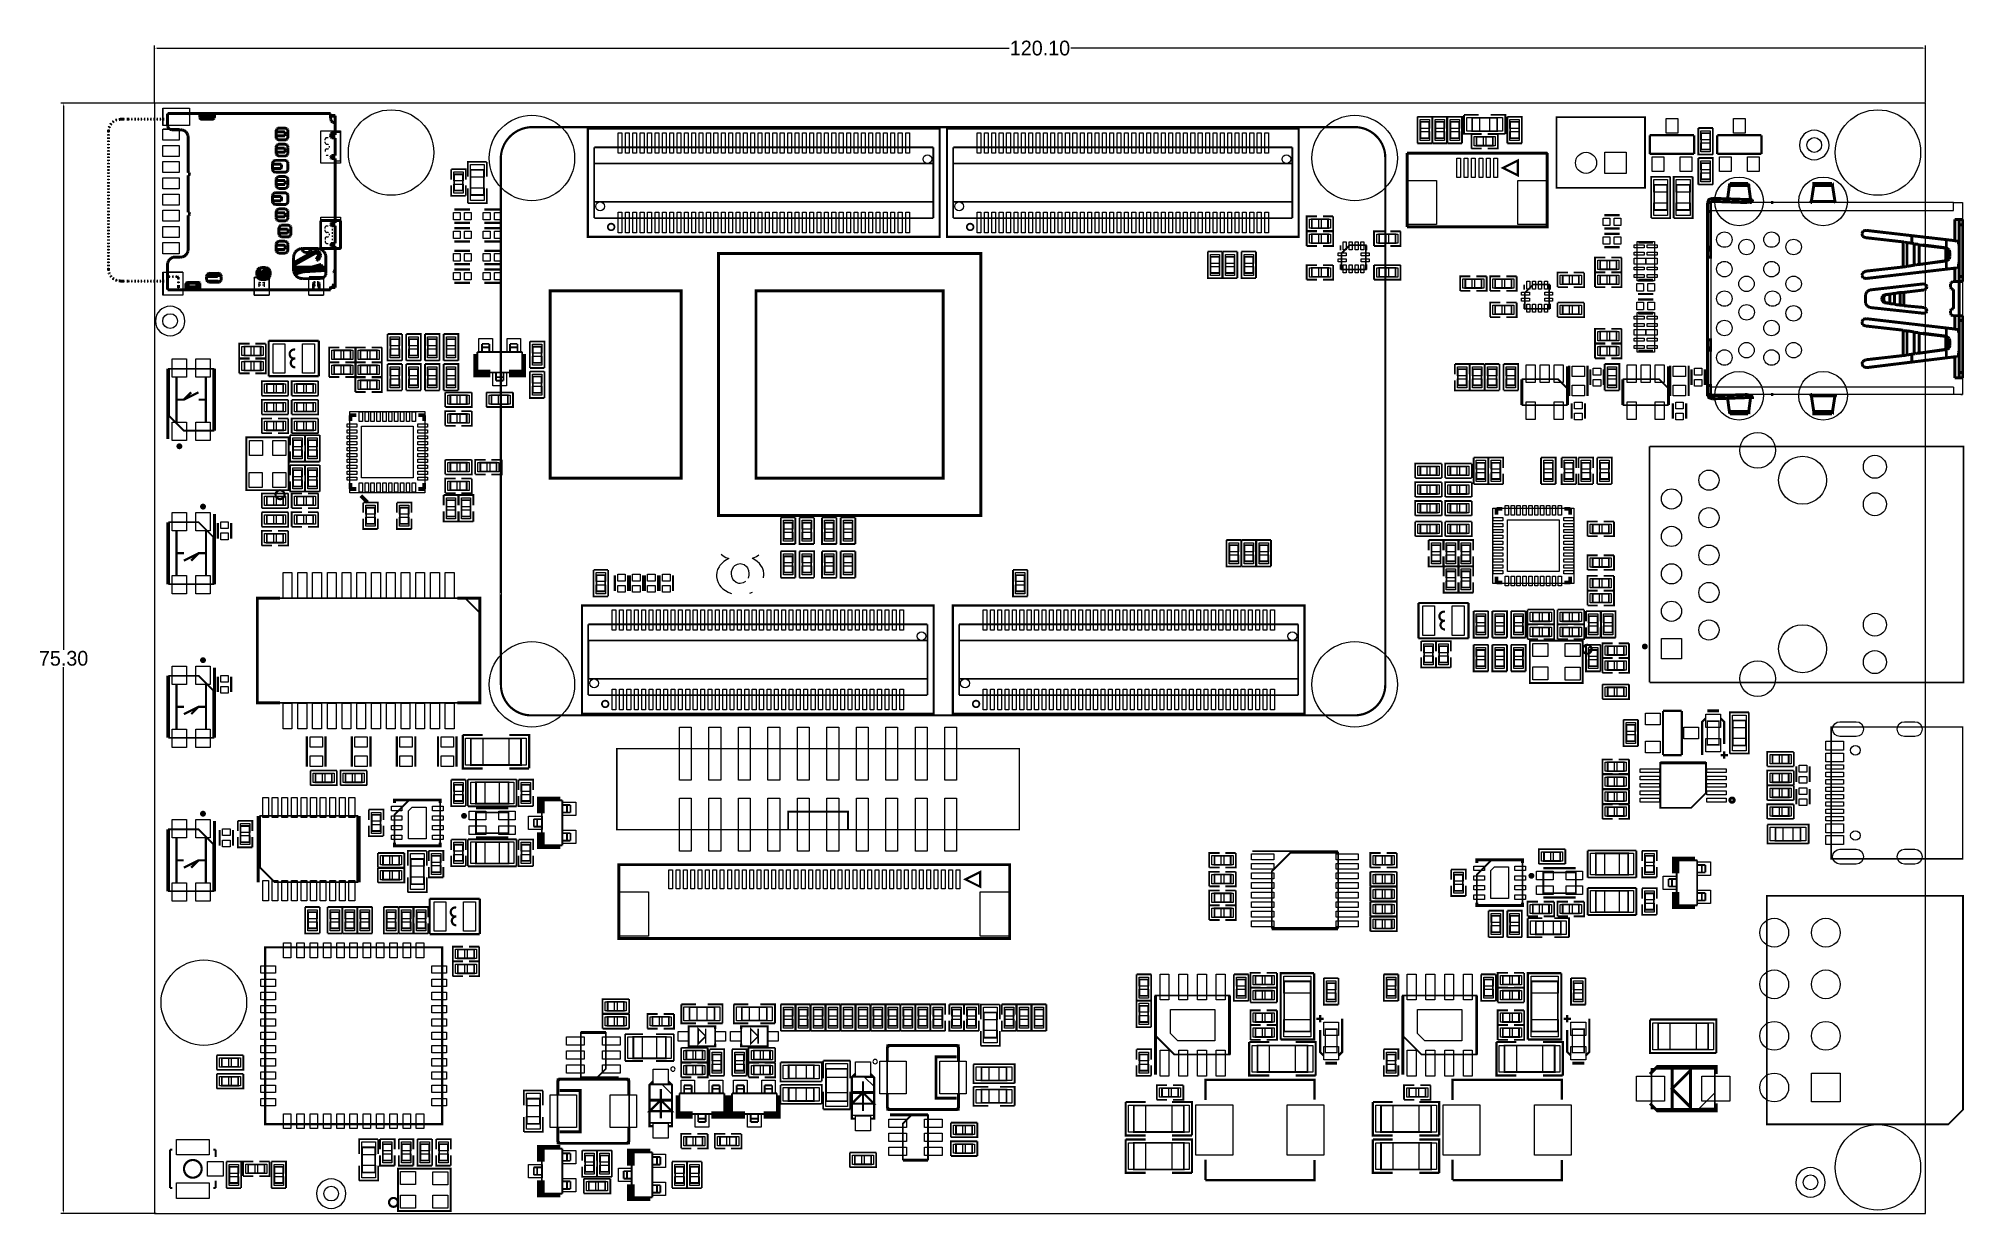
# Model space of a CAD drawing. Extents: x 30 to 161, y 31 to 111.
import ezdxf

# ---------------------------------------------------------------- set-up
doc = ezdxf.new("R2010")
doc.units = 0
doc.header["$MEASUREMENT"] = 0
doc.layers.get('0').update_dxf_attribs({"linetype": 'CONTINUOUS'})
doc.layers.get('Defpoints').update_dxf_attribs({"linetype": 'CONTINUOUS'})
for name, color, linetype in [('ASSEMBLY_TOP', 7, 'CONTINUOUS'), ('OUTLINE', 7, 'CONTINUOUS'), ('SILKSCREEN_TOP', 7, 'CONTINUOUS'), ('TOP', 1, 'CONTINUOUS')]:
    doc.layers.add(name, color=color, linetype=linetype)
doc.dimstyles.get("Standard").update_dxf_attribs({"dimtxt": 1, "dimasz": 0.18, "dimexe": 0.18, "dimexo": 0.0625, "dimgap": 0.09, "dimtad": 0, "dimtih": 1, "dimtoh": 1, "dimzin": 0, "dimdsep": 46, "dimtxsty": 'STANDARD', "dimcen": 0.09, "dimclrd": 3, "dimclre": 3, "dimclrt": 3, "dimadec": 0, "dimazin": 0, "dimtfac": 1, "dimtofl": 0, "dimtmove": 0, "dimatfit": 3, "dimfxl": 1, "dimtfillclr": 3, "dimtolj": 1, "dimtzin": 0, "dimarcsym": 0})

msp = doc.modelspace()

# ---------------------------------------------------------------- blocks, each defined once
blk = doc.blocks.new('*D8')
at = {"color": 3, "linetype": 'Continuous', "lineweight": -2, "transparency": 16777216}
for p, q in [((38.06, 106.27), (38.06, 110.13)), ((38.24, 109.95), (96.02, 109.95)), ((157.98, 109.95), (100.2, 109.95)), ((158.16, 106.27), (158.16, 110.13))]:
    blk.add_line(p, q, dxfattribs=at)
at = {"color": 3, "linetype": 'Continuous', "transparency": 16777216}
for points in [[(38.24, 109.98), (38.24, 109.92), (38.06, 109.95)], [(157.98, 109.98), (157.98, 109.92), (158.16, 109.95)]]:
    blk.add_solid(points, dxfattribs=at)
at = {"layer": 'Defpoints', "color": 0, "linetype": 'Continuous', "transparency": 16777216}
for p in [(158.16, 109.95), (38.06, 106.21), (158.16, 106.21)]:
    blk.add_point(p, dxfattribs=at)
at = {"color": 3, "linetype": 'Continuous', "transparency": 16777216, "insert": (98.11, 109.95), "char_height": 1, "attachment_point": 5}
blk.add_mtext('\\A1;120.10', dxfattribs=at)
blk = doc.blocks.new('*D9')
at = {"color": 3, "linetype": 'Continuous', "lineweight": -2, "transparency": 16777216}
for p, q in [((42.08, 106.21), (31.71, 106.21)), ((31.89, 106.03), (31.89, 69.15)), ((31.89, 31.09), (31.89, 67.97)), ((38.16, 30.91), (31.71, 30.91))]:
    blk.add_line(p, q, dxfattribs=at)
at = {"color": 3, "linetype": 'Continuous', "transparency": 16777216}
for points in [[(31.86, 106.03), (31.92, 106.03), (31.89, 106.21)], [(31.86, 31.09), (31.92, 31.09), (31.89, 30.91)]]:
    blk.add_solid(points, dxfattribs=at)
at = {"layer": 'Defpoints', "color": 0, "linetype": 'Continuous', "transparency": 16777216}
for p in [(42.14, 106.21), (31.89, 30.91), (38.22, 30.91)]:
    blk.add_point(p, dxfattribs=at)
at = {"color": 3, "linetype": 'Continuous', "transparency": 16777216, "insert": (31.89, 68.56), "char_height": 1, "attachment_point": 5}
blk.add_mtext('\\A1;75.30', dxfattribs=at)

# ---------------------------------------------------------------- dimensions: what is measured, and where the dimension line sits
at = {"linetype": 'Continuous'}
dim = msp.add_linear_dim(base=(158.16326, 109.94675), p1=(38.0619, 106.2101), p2=(158.16326, 106.2101), dimstyle='Standard', dxfattribs=at)
dim.commit()
dim.dimension.update_dxf_attribs({"geometry": '*D8', "text_midpoint": (98.11258, 109.94675)})
dim = msp.add_linear_dim(base=(31.89398, 30.90926), p1=(42.1394, 106.2101), p2=(38.22076, 30.90926), angle=90, dimstyle='Standard', dxfattribs=at)
dim.commit()
dim.dimension.update_dxf_attribs({"geometry": '*D9', "text_midpoint": (31.89398, 68.55968)})

# ---------------------------------------------------------------- linework, layer by layer
at = {"layer": 'ASSEMBLY_TOP'}
for points in [[(38.6334, 105.8799), (40.42664, 105.8799)], [(38.6334, 104.70896), (38.6334, 105.8799)], [(40.42664, 105.8799), (40.42664, 105.537)], [(34.9758, 104.56418), (34.9631, 104.55148)], [(35.0139, 104.64038), (34.9758, 104.56418)], [(35.1282, 104.84358), (35.0647, 104.75468)], [(35.2806, 104.98328), (35.2171, 104.93248)], [(35.2933, 104.99598), (35.2806, 104.98328)], [(35.433, 105.07218), (35.4076, 105.05948)], [(35.5092, 105.08488), (35.433, 105.07218)], [(35.7378, 105.12298), (35.6362, 105.11028)], [(35.7759, 105.12298), (35.7124, 105.12298)], [(35.7378, 105.12298), (35.9283, 105.12298)], [(35.8775, 105.12298), (35.9791, 105.12298)], [(36.0172, 105.12298), (35.9283, 105.12298)], [(36.2712, 105.12298), (36.1696, 105.12298)], [(36.2712, 105.12298), (36.3601, 105.12298)], [(36.4744, 105.12298), (36.5633, 105.12298)], [(36.6903, 105.12298), (36.7919, 105.12298)], [(36.9062, 105.12298), (37.0078, 105.12298)], [(37.1221, 105.12298), (37.211, 105.12298)], [(37.338, 105.12298), (37.4269, 105.12298)], [(37.5539, 105.12298), (37.6428, 105.12298)], [(37.7698, 105.12298), (37.8587, 105.12298)], [(37.9857, 105.12298), (38.0746, 105.12298)], [(38.2016, 105.12298), (38.2905, 105.12298)], [(38.4175, 105.12298), (38.5064, 105.12298)], [(38.6334, 105.12298), (38.7223, 105.12298)], [(38.8366, 105.12298), (38.9382, 105.12298)], [(38.9382, 105.51668), (38.9382, 104.71658)], [(38.9382, 105.51668), (41.2242, 105.51668)], [(38.9382, 104.71658), (38.9509, 104.62768)], [(38.9509, 104.62768), (39.0017, 104.53878)], [(38.989, 104.54386), (39.0525, 104.49306)], [(39.0017, 104.53878), (39.0906, 104.44988)], [(40.42664, 105.41), (40.42664, 105.537)], [(40.42664, 105.41), (40.42664, 104.70896)], [(42.1259, 105.51668), (41.1226, 105.51668)], [(41.1226, 105.46588), (41.1226, 105.49128)], [(41.1226, 105.49128), (41.1353, 105.49128)], [(41.1226, 105.46588), (41.1226, 105.37698)], [(42.1132, 105.38968), (41.1226, 105.38968)], [(41.1226, 105.37698), (41.1226, 105.38968)], [(41.1226, 105.38968), (41.148, 105.38968)], [(41.1226, 105.37698), (41.3258, 105.37698)], [(41.1226, 105.37698), (41.1226, 105.22458)], [(41.3258, 105.32618), (41.1226, 105.32618)], [(41.1226, 105.22458), (41.148, 105.17378)], [(41.1353, 105.49128), (41.148, 105.50398)], [(41.148, 105.50398), (41.148, 105.51668)], [(41.148, 105.51668), (41.1988, 105.51668)], [(41.148, 105.38968), (41.148, 105.40238)], [(41.148, 105.40238), (41.2242, 105.40238)], [(41.148, 105.17378), (41.1861, 105.13568)], [(41.3258, 105.14838), (41.148, 105.14838)], [(41.1861, 105.13568), (41.2242, 105.13568)], [(41.1988, 105.51668), (41.2242, 105.51668)], [(42.0243, 105.51668), (41.2242, 105.51668)], [(42.0243, 105.40238), (41.2242, 105.40238)], [(41.2242, 105.12298), (42.0243, 105.12298)], [(41.3258, 105.37698), (41.9227, 105.37698)], [(41.3258, 105.32618), (41.3258, 105.37698)], [(41.9227, 105.32618), (41.3258, 105.32618)], [(41.3258, 105.32618), (41.3258, 105.19918)], [(41.3258, 105.19918), (41.9227, 105.19918)], [(41.3258, 105.14838), (41.3258, 105.19918)], [(41.9227, 105.14838), (41.3258, 105.14838)], [(41.9227, 105.37698), (42.1259, 105.37698)], [(41.9227, 105.32618), (41.9227, 105.37698)], [(42.1259, 105.32618), (41.9227, 105.32618)], [(41.9227, 105.19918), (41.9227, 105.32618)], [(41.9227, 105.14838), (41.9227, 105.19918)], [(41.9227, 105.14838), (42.1005, 105.14838)], [(42.0243, 105.51668), (42.0497, 105.51668)], [(42.0243, 105.51668), (45.6184, 105.51668)], [(42.0243, 105.40238), (42.1005, 105.40238)], [(42.0243, 105.13568), (42.0751, 105.14838)], [(42.0497, 105.51668), (42.1005, 105.51668)], [(42.0751, 105.14838), (42.1132, 105.18648)], [(42.1005, 105.51668), (42.1005, 105.50398)], [(42.1005, 105.50398), (42.1132, 105.49128)], [(42.1005, 105.40238), (42.1005, 105.38968)], [(42.1005, 105.38968), (42.1132, 105.38968)], [(42.1132, 105.49128), (42.1259, 105.46588)], [(42.1132, 105.38968), (42.1132, 105.37698)], [(42.1132, 105.37698), (42.1259, 105.37698)], [(42.1132, 105.18648), (42.1132, 105.22458)], [(42.1259, 105.37698), (42.1259, 105.46588)], [(42.1259, 105.37698), (42.1259, 105.22458)], [(45.6184, 105.51668), (49.9999, 105.51668)], [(46.4312, 104.51338), (46.355, 104.46258)], [(46.5074, 104.52608), (46.4312, 104.51338)], [(46.9011, 104.52608), (46.5074, 104.52608)], [(46.9646, 104.51338), (46.9011, 104.52608)], [(47.0408, 104.47528), (46.9646, 104.51338)], [(47.5361, 105.51668), (48.5267, 105.51668)], [(49.9999, 105.18648), (49.9999, 105.51668)], [(50.3174, 105.37698), (49.9999, 105.37698)], [(50.3174, 105.32618), (49.9999, 105.32618)], [(49.9999, 105.3211), (49.9999, 105.1941)], [(49.9999, 105.18648), (50.0126, 105.09758)], [(50.0126, 105.09758), (50.0507, 105.00868)], [(50.0507, 105.00868), (50.1396, 104.91978)], [(50.1396, 104.91978), (50.2285, 104.89438)], [(50.2285, 104.89438), (50.292, 104.88168)], [(50.292, 104.88168), (50.3174, 104.88168)], [(50.3174, 105.32618), (50.3174, 105.37698)], [(50.3174, 104.88168), (50.3174, 105.32618)], [(50.3174, 104.28478), (50.3174, 104.88168)], [(34.9377, 104.42448), (34.9377, 104.41178)], [(34.9377, 104.41178), (34.9377, 104.32288)], [(34.9377, 104.23398), (34.9377, 104.32288)], [(34.9377, 104.01808), (34.9377, 104.10698)], [(34.9377, 103.78948), (34.9377, 103.89108)], [(34.9377, 103.58628), (34.9377, 103.67518)], [(34.9377, 103.37038), (34.9377, 103.45928)], [(34.9377, 103.15448), (34.9377, 103.24338)], [(38.6334, 104.46766), (39.0906, 104.46766)], [(39.72814, 104.46766), (39.0906, 104.46766)], [(39.0906, 104.44988), (39.1795, 104.42448)], [(39.1541, 104.42956), (39.1668, 104.42956)], [(39.1668, 104.42956), (39.2176, 104.42956)], [(39.1795, 104.42448), (39.243, 104.41178)], [(39.8399, 104.41178), (39.243, 104.41178)], [(39.72814, 104.46766), (39.72814, 104.42956)], [(39.9415, 104.39908), (39.8399, 104.41178)], [(40.0685, 104.36098), (39.9415, 104.39908)], [(40.1828, 104.28478), (40.0685, 104.36098)], [(40.2717, 104.15778), (40.1828, 104.28478)], [(40.3225, 104.04348), (40.2717, 104.15778)], [(40.3352, 103.91648), (40.3225, 104.04348)], [(40.3352, 101.50348), (40.3352, 103.91648)], [(46.3169, 104.38638), (46.3042, 104.32288)], [(46.3042, 104.32288), (46.3042, 103.92918)], [(46.4947, 104.27208), (46.3042, 104.27208)], [(46.3042, 103.99268), (46.4947, 103.99268)], [(46.3042, 103.92918), (46.3169, 103.85298)], [(46.3169, 103.29418), (46.3042, 103.23068)], [(46.3042, 102.83698), (46.3042, 103.23068)], [(46.355, 104.46258), (46.3169, 104.38638)], [(46.3169, 103.85298), (46.3677, 103.77678)], [(46.355, 103.37038), (46.3169, 103.29418)], [(46.4312, 103.42118), (46.355, 103.37038)], [(46.3677, 103.77678), (46.4439, 103.73868)], [(46.5074, 103.43388), (46.4312, 103.42118)], [(46.4439, 103.73868), (46.5074, 103.72598)], [(46.4947, 104.27208), (46.8503, 104.27208)], [(46.8503, 103.99268), (46.4947, 103.99268)], [(46.9011, 103.72598), (46.5074, 103.72598)], [(46.5074, 103.43388), (46.9011, 103.43388)], [(46.863, 104.27208), (46.8503, 104.27208)], [(46.8503, 103.99268), (46.863, 103.99268)], [(46.863, 104.27208), (46.8757, 104.27208)], [(46.9011, 103.99268), (46.863, 103.99268)], [(46.8757, 104.27208), (46.8884, 104.25938)], [(46.8884, 104.25938), (46.9011, 104.25938)], [(46.9011, 104.25938), (46.9011, 104.24668)], [(46.9011, 104.24668), (46.9138, 104.24668)], [(46.9138, 104.00538), (46.9011, 104.00538)], [(46.9011, 104.00538), (46.9011, 103.99268)], [(46.9011, 103.72598), (46.9773, 103.73868)], [(46.9646, 103.42118), (46.9011, 103.43388)], [(46.9138, 104.24668), (46.9138, 104.22128)], [(46.9138, 104.22128), (46.9265, 104.11968)], [(46.9265, 104.11968), (46.9138, 104.03078)], [(46.9138, 104.03078), (46.9138, 104.00538)], [(47.0408, 103.38308), (46.9646, 103.42118)], [(46.9773, 103.73868), (47.0535, 103.78948)], [(47.0916, 104.39908), (47.0408, 104.47528)], [(47.0916, 103.30688), (47.0408, 103.38308)], [(47.0535, 103.78948), (47.0916, 103.86568)], [(47.1043, 104.32288), (47.0916, 104.39908)], [(47.0916, 103.86568), (47.1043, 103.92918)], [(47.1043, 103.23068), (47.0916, 103.30688)], [(47.1043, 103.92918), (47.1043, 104.32288)], [(47.1043, 102.83698), (47.1043, 103.23068)], [(49.6697, 103.85552), (49.6316, 103.80472)], [(49.6316, 103.80472), (49.6316, 103.76662)], [(49.6316, 103.70312), (49.6316, 103.76662)], [(49.6316, 103.52532), (49.6316, 103.58882)], [(49.6316, 103.52532), (49.6443, 103.47452)], [(49.6443, 103.47452), (49.6951, 103.43642)], [(49.7205, 103.87076), (49.6697, 103.85552)], [(49.6951, 103.43642), (49.7205, 103.42372)], [(49.8348, 103.87076), (49.7205, 103.87076)], [(49.784, 103.42372), (49.7205, 103.42372)], [(49.8348, 103.41102), (49.784, 103.42372)], [(49.8602, 103.38562), (49.8348, 103.41102)], [(49.9237, 103.29672), (49.9237, 103.30942)], [(49.9237, 103.24592), (49.9237, 103.29672)], [(49.9237, 103.22052), (49.9237, 103.24592)], [(50.0253, 104.13238), (49.9999, 104.04348)], [(49.9999, 104.04348), (49.9999, 103.97998)], [(49.9999, 103.99776), (49.9999, 103.97236)], [(49.9999, 103.97998), (49.9999, 103.95458)], [(49.9999, 103.96728), (50.0126, 103.91648)], [(50.3174, 104.06888), (50.0126, 104.06888)], [(50.0126, 103.91648), (50.0634, 103.87838)], [(50.1142, 104.22128), (50.0253, 104.13238)], [(50.0634, 103.87838), (50.1015, 103.86568)], [(50.3174, 103.86568), (50.0888, 103.86568)], [(50.2031, 104.27208), (50.1142, 104.22128)], [(50.67554, 104.22636), (50.1142, 104.22636)], [(50.292, 104.28478), (50.2031, 104.27208)], [(50.3174, 104.28986), (50.2285, 104.27716)], [(50.292, 104.28478), (50.3174, 104.28478)], [(50.3174, 104.06888), (50.3174, 104.28478)], [(50.3174, 102.65918), (50.3174, 103.86568)], [(50.67554, 102.31628), (50.67554, 104.22636)], [(34.9377, 102.93858), (34.9377, 103.02748)], [(34.9377, 102.70998), (34.9377, 102.81158)], [(34.9377, 102.50678), (34.9377, 102.59568)], [(34.9377, 102.29088), (34.9377, 102.37978)], [(34.9377, 102.07498), (34.9377, 102.16388)], [(34.9377, 101.84638), (34.9377, 101.94798)], [(46.0756, 102.20198), (46.0502, 102.13848)], [(46.0502, 101.73208), (46.0502, 102.13848)], [(46.2407, 102.07498), (46.0502, 102.07498)], [(46.1137, 102.27818), (46.0756, 102.20198)], [(46.1899, 102.32898), (46.1137, 102.27818)], [(46.2534, 102.34168), (46.1899, 102.32898)], [(46.2407, 102.07498), (46.609, 102.07498)], [(46.25086, 102.34168), (46.89856, 102.34168)], [(46.4947, 103.16718), (46.3042, 103.16718)], [(46.3042, 102.88778), (46.4947, 102.88778)], [(46.3042, 102.83698), (46.3169, 102.76078)], [(46.3169, 102.76078), (46.3677, 102.68458)], [(46.3677, 102.68458), (46.4439, 102.64648)], [(46.4439, 102.64648), (46.5074, 102.63378)], [(46.4947, 103.16718), (46.8503, 103.16718)], [(46.8503, 102.88778), (46.4947, 102.88778)], [(46.5074, 102.63378), (46.9011, 102.63378)], [(46.609, 102.07498), (46.6217, 102.07498)], [(46.6217, 102.07498), (46.6344, 102.07498)], [(46.6344, 102.07498), (46.6471, 102.06228)], [(46.6471, 102.06228), (46.6598, 102.04958)], [(46.6598, 102.04958), (46.6598, 102.03688)], [(46.6598, 102.03688), (46.6725, 102.03688)], [(46.6725, 102.03688), (46.6725, 102.02418)], [(46.6725, 102.02418), (46.6725, 101.84638)], [(46.8503, 103.16718), (46.863, 103.16718)], [(46.863, 102.88778), (46.8503, 102.88778)], [(46.863, 103.16718), (46.8884, 103.16718)], [(46.8757, 102.88778), (46.863, 102.88778)], [(46.8884, 102.90048), (46.8757, 102.88778)], [(46.8884, 103.16718), (46.9011, 103.15448)], [(46.9011, 102.90048), (46.8884, 102.90048)], [(46.9646, 102.32898), (46.89856, 102.34168)], [(46.9011, 103.15448), (46.9138, 103.14178)], [(46.9138, 102.91318), (46.9011, 102.90048)], [(46.9011, 102.63378), (46.9773, 102.64648)], [(46.9138, 103.14178), (46.9138, 103.11638)], [(46.9138, 103.11638), (46.9265, 103.02748)], [(46.9265, 103.02748), (46.9138, 102.93858)], [(46.9138, 102.93858), (46.9138, 102.91318)], [(47.0408, 102.29088), (46.9646, 102.32898)], [(46.9773, 102.64648), (47.0535, 102.69728)], [(47.0916, 102.21468), (47.0408, 102.29088)], [(47.0535, 102.69728), (47.0916, 102.77348)], [(47.0916, 102.77348), (47.1043, 102.83698)], [(47.1043, 102.13848), (47.0916, 102.21468)], [(47.1043, 101.73208), (47.1043, 102.13848)], [(49.6697, 103.10622), (49.6316, 103.05542)], [(49.6316, 103.05542), (49.6316, 103.01732)], [(49.6316, 103.01732), (49.6316, 102.94112)], [(49.7205, 103.11892), (49.6697, 103.10622)], [(49.6951, 102.68458), (49.7205, 102.67188)], [(49.7205, 103.11892), (49.784, 103.11892)], [(49.8348, 102.67188), (49.7205, 102.67188)], [(49.784, 103.11892), (49.8348, 103.13162)], [(49.8348, 103.13162), (49.8602, 103.14432)], [(50.0126, 102.60838), (49.9999, 102.54488)], [(49.9999, 102.54488), (50.0253, 102.49408)], [(50.0507, 102.64648), (50.0126, 102.60838)], [(50.0507, 102.64648), (50.0253, 102.62108)], [(50.0253, 102.49408), (50.0761, 102.46868)], [(50.1015, 102.65918), (50.0507, 102.64648)], [(50.0761, 102.46868), (50.1015, 102.46868)], [(50.0888, 102.65918), (50.3174, 102.65918)], [(50.1142, 102.46868), (50.0888, 102.46868)], [(50.0888, 102.46868), (50.1142, 102.46868)], [(50.1142, 102.46868), (50.165, 102.46868)], [(50.3174, 102.46868), (50.165, 102.46868)], [(50.3174, 98.09988), (50.3174, 102.46868)], [(50.3301, 102.31628), (50.67554, 102.31628)], [(34.9377, 101.63048), (34.9377, 101.73208)], [(34.9377, 101.42728), (34.9377, 101.51618)], [(34.9377, 101.21138), (34.9377, 101.30028)], [(34.9377, 100.99548), (34.9377, 101.08438)], [(34.9377, 100.76688), (34.9377, 100.86848)], [(34.9377, 100.55098), (34.9377, 100.65258)], [(40.3606, 101.50348), (40.3352, 101.50348)], [(40.3352, 101.31298), (40.3987, 101.32568)], [(40.3352, 101.31298), (40.3352, 98.81108)], [(40.4114, 101.47808), (40.3606, 101.50348)], [(40.3987, 101.32568), (40.4368, 101.37648)], [(40.4368, 101.42728), (40.4114, 101.47808)], [(40.4368, 101.37648), (40.4368, 101.42728)], [(46.2407, 101.79558), (46.0502, 101.79558)], [(46.0502, 101.73208), (46.0756, 101.65588)], [(46.0756, 101.65588), (46.1264, 101.57968)], [(46.1264, 101.57968), (46.2026, 101.54158)], [(46.2026, 101.54158), (46.2534, 101.52888)], [(46.2407, 101.79558), (46.609, 101.79558)], [(46.2534, 101.52888), (46.9011, 101.52888)], [(46.3169, 101.09708), (46.3042, 101.03358)], [(46.3042, 100.63988), (46.3042, 101.03358)], [(46.3042, 100.97008), (46.4947, 100.97008)], [(46.4947, 100.70338), (46.3042, 100.70338)], [(46.3042, 100.63988), (46.3169, 100.56368)], [(46.355, 101.17328), (46.3169, 101.09708)], [(46.4312, 101.22408), (46.355, 101.17328)], [(46.5074, 101.23678), (46.4312, 101.22408)], [(46.8503, 100.97008), (46.4947, 100.97008)], [(46.4947, 100.70338), (46.8503, 100.70338)], [(46.9011, 101.23678), (46.5074, 101.23678)], [(46.6217, 101.79558), (46.609, 101.79558)], [(46.6471, 101.79558), (46.6217, 101.79558)], [(46.6598, 101.80828), (46.6471, 101.79558)], [(46.6725, 101.83368), (46.6598, 101.82098)], [(46.6598, 101.82098), (46.6598, 101.80828)], [(46.6725, 101.84638), (46.6725, 101.83368)], [(46.863, 100.97008), (46.8503, 100.97008)], [(46.8503, 100.70338), (46.863, 100.70338)], [(46.863, 100.97008), (46.9011, 100.97008)], [(46.9011, 100.70338), (46.863, 100.70338)], [(46.9011, 101.52888), (46.9773, 101.54158)], [(46.9646, 101.22408), (46.9011, 101.23678)], [(46.9011, 100.97008), (46.9011, 100.95738)], [(46.9011, 100.95738), (46.9138, 100.95738)], [(46.9138, 100.71608), (46.9011, 100.71608)], [(46.9011, 100.71608), (46.9011, 100.70338)], [(46.9138, 100.95738), (46.9138, 100.91928)], [(46.9138, 100.91928), (46.9265, 100.83038)], [(46.9265, 100.83038), (46.9138, 100.74148)], [(46.9138, 100.74148), (46.9138, 100.71608)], [(47.0408, 101.18598), (46.9646, 101.22408)], [(46.9773, 101.54158), (47.0535, 101.59238)], [(47.0916, 101.10978), (47.0408, 101.18598)], [(47.0535, 101.59238), (47.0916, 101.66858)], [(47.0916, 101.66858), (47.1043, 101.73208)], [(47.1043, 101.03358), (47.0916, 101.10978)], [(47.0916, 100.57638), (47.1043, 100.63988)], [(47.1043, 100.63988), (47.1043, 101.03358)], [(146.304, 99.6823), (146.17954, 100.62464), (144.86636, 100.62464), (144.74444, 99.72294)], [(144.86636, 100.62464), (144.907, 100.66782), (144.907, 100.76942)], [(146.1389, 100.76942), (144.907, 100.76942)], [(146.1389, 100.76942), (146.1389, 100.70846), (146.17954, 100.66782), (146.17954, 100.62464)], [(150.42642, 99.55784), (150.58898, 100.62464)], [(150.58898, 100.62464), (150.58898, 100.76942), (150.63216, 100.76942)], [(150.58898, 100.62464), (151.86152, 100.62464), (152.02662, 99.55784)], [(151.82088, 100.76942), (150.63216, 100.76942)], [(151.82088, 100.76942), (151.82088, 100.7491), (151.86152, 100.7491), (151.86152, 100.62464)], [(34.9377, 100.34778), (34.9377, 100.43668)], [(34.9377, 100.13188), (34.9377, 100.22078)], [(34.9377, 99.91598), (34.9377, 100.00488)], [(34.9377, 99.68738), (34.9377, 99.78898)], [(34.9377, 99.47148), (34.9377, 99.57308)], [(34.9377, 99.26828), (34.9377, 99.35718)], [(46.0756, 100.00488), (46.0502, 99.94138)], [(46.0502, 99.94138), (46.0502, 99.54768)], [(46.2407, 99.87788), (46.0502, 99.87788)], [(46.0502, 99.59848), (46.2407, 99.59848)], [(46.0502, 99.54768), (46.0756, 99.47148)], [(46.1137, 100.08108), (46.0756, 100.00488)], [(46.0756, 99.47148), (46.1264, 99.39528)], [(46.1899, 100.13188), (46.1137, 100.08108)], [(46.1264, 99.39528), (46.2026, 99.35718)], [(46.2534, 100.14458), (46.1899, 100.13188)], [(46.2026, 99.35718), (46.2534, 99.34448)], [(46.609, 99.87788), (46.2407, 99.87788)], [(46.2407, 99.59848), (46.609, 99.59848)], [(46.2534, 100.14458), (46.9011, 100.14458)], [(46.9011, 99.34448), (46.2534, 99.34448)], [(46.3169, 100.56368), (46.3677, 100.48748)], [(46.3677, 100.48748), (46.4439, 100.44938)], [(46.4439, 100.44938), (46.5074, 100.43668)], [(46.9011, 100.43668), (46.5074, 100.43668)], [(46.609, 99.87788), (46.6217, 99.87788)], [(46.6217, 99.59848), (46.609, 99.59848)], [(46.6217, 99.87788), (46.6344, 99.87788)], [(46.6344, 99.59848), (46.6217, 99.59848)], [(46.6344, 99.87788), (46.6471, 99.86518)], [(46.6471, 99.61118), (46.6344, 99.59848)], [(46.6471, 99.86518), (46.6598, 99.86518)], [(46.6598, 99.61118), (46.6471, 99.61118)], [(46.6598, 99.86518), (46.6598, 99.83978)], [(46.6598, 99.83978), (46.6725, 99.83978)], [(46.6725, 99.63658), (46.6598, 99.62388)], [(46.6598, 99.62388), (46.6598, 99.61118)], [(46.6725, 99.83978), (46.6725, 99.82708)], [(46.6725, 99.82708), (46.6725, 99.64928)], [(46.6725, 99.64928), (46.6725, 99.63658)], [(46.9011, 100.43668), (46.9773, 100.44938)], [(46.9646, 100.13188), (46.9011, 100.14458)], [(46.9011, 99.34448), (46.9773, 99.35718)], [(47.0408, 100.09378), (46.9646, 100.13188)], [(46.9773, 100.44938), (47.0535, 100.50018)], [(46.9773, 99.35718), (47.0535, 99.40798)], [(47.0916, 100.01758), (47.0408, 100.09378)], [(47.0535, 100.50018), (47.0916, 100.57638)], [(47.0535, 99.40798), (47.0916, 99.48418)], [(47.1043, 99.94138), (47.0916, 100.01758)], [(47.0916, 99.48418), (47.1043, 99.54768)], [(47.1043, 99.54768), (47.1043, 99.94138)], [(143.71828, 99.76358), (143.4719, 99.6823), (143.39062, 99.47656)], [(143.39062, 99.47656), (143.59636, 99.47656), (143.59636, 98.86188)], [(143.39062, 98.86188), (143.39062, 99.47656)], [(143.71828, 99.76358), (143.71828, 99.55784), (143.637, 99.5172), (143.59636, 99.47656)], [(160.06826, 98.94316), (160.06826, 99.47656), (143.637, 99.47656), (143.637, 98.94316)], [(146.01444, 99.47656), (146.01444, 99.6823), (143.71828, 99.76358)], [(146.01444, 99.47656), (143.71828, 99.55784)], [(146.01444, 99.6823), (146.42592, 99.6823)], [(146.09826, 99.47656), (146.01444, 99.47656)], [(146.09826, 99.47656), (146.17954, 99.5172), (146.26082, 99.5172), (146.304, 99.55784), (146.42592, 99.55784)], [(146.34464, 99.55784), (146.34464, 99.47656), (146.38528, 99.47656)], [(146.42592, 99.6823), (146.42592, 99.55784)], [(147.69846, 99.47656), (147.7391, 99.47656)], [(147.7391, 99.47656), (147.8407, 99.47656)], [(150.38578, 99.47656), (150.38578, 99.5172), (150.42642, 99.55784), (152.02662, 99.55784), (152.02662, 99.5172), (152.06726, 99.47656)], [(150.42642, 99.47656), (150.38578, 99.47656)], [(150.46706, 99.47656), (150.42642, 99.47656)], [(151.31542, 99.55784), (151.13508, 99.55784)], [(151.22652, 99.46894), (151.22652, 99.64928)], [(160.06826, 99.47656), (160.68802, 99.47656)], [(160.68802, 99.47656), (160.68802, 86.45144)], [(34.9377, 99.05238), (34.9377, 99.14128)], [(34.9377, 98.82378), (34.9377, 98.92538)], [(34.9377, 98.60788), (34.9377, 98.70948)], [(34.9377, 98.39198), (34.9377, 98.49358)], [(34.9377, 98.18878), (34.9377, 98.27768)], [(34.9377, 97.97288), (34.9377, 98.06178)], [(40.3606, 98.81108), (40.3352, 98.81108)], [(40.3352, 98.62058), (40.3987, 98.63328)], [(40.3352, 98.62058), (40.3352, 96.27108)], [(40.4114, 98.78568), (40.3606, 98.81108)], [(40.3987, 98.63328), (40.4368, 98.68408)], [(40.4368, 98.73488), (40.4114, 98.78568)], [(40.4368, 98.68408), (40.4368, 98.73488)], [(46.3169, 98.89998), (46.3042, 98.84918)], [(46.3042, 98.84918), (46.3042, 98.44278)], [(46.4947, 98.77298), (46.3042, 98.77298)], [(46.3042, 98.50628), (46.4947, 98.50628)], [(46.3042, 98.44278), (46.3169, 98.36658)], [(46.355, 98.97618), (46.3169, 98.89998)], [(46.3169, 98.36658), (46.3677, 98.29038)], [(46.4312, 99.02698), (46.355, 98.97618)], [(46.3677, 98.29038), (46.4439, 98.25228)], [(46.5074, 99.05238), (46.4312, 99.02698)], [(46.4439, 98.25228), (46.5074, 98.23958)], [(46.4947, 98.77298), (46.8503, 98.77298)], [(46.8503, 98.50628), (46.4947, 98.50628)], [(46.5074, 99.05238), (46.9011, 99.05238)], [(46.9011, 98.23958), (46.5074, 98.23958)], [(46.8503, 98.77298), (46.863, 98.77298)], [(46.863, 98.50628), (46.8503, 98.50628)], [(46.863, 98.77298), (46.9011, 98.77298)], [(46.9011, 98.50628), (46.863, 98.50628)], [(46.9646, 99.02698), (46.9011, 99.05238)], [(46.9011, 98.77298), (46.9011, 98.76028)], [(46.9011, 98.76028), (46.9138, 98.76028)], [(46.9138, 98.51898), (46.9011, 98.51898)], [(46.9011, 98.51898), (46.9011, 98.50628)], [(46.9011, 98.23958), (46.9773, 98.25228)], [(46.9138, 98.76028), (46.9138, 98.73488)], [(46.9138, 98.73488), (46.9265, 98.64598)], [(46.9265, 98.64598), (46.9138, 98.55708)], [(46.9138, 98.55708), (46.9138, 98.51898)], [(47.0408, 98.98888), (46.9646, 99.02698)], [(46.9773, 98.25228), (47.0535, 98.30308)], [(47.0916, 98.92538), (47.0408, 98.98888)], [(47.0535, 98.30308), (47.0916, 98.37928)], [(47.1043, 98.84918), (47.0916, 98.92538)], [(47.0916, 98.37928), (47.1043, 98.44278)], [(47.1043, 98.84918), (47.1043, 98.44278)], [(49.32426, 98.25482), (49.32426, 96.35998)], [(49.32426, 98.25482), (50.3301, 98.25482)], [(50.0126, 98.03638), (49.9999, 97.98558)], [(49.9999, 97.98558), (50.0253, 97.93478)], [(50.0507, 98.08718), (50.0126, 98.03638)], [(50.1015, 98.09988), (50.0507, 98.08718)], [(50.0888, 98.09988), (50.1142, 98.09988)], [(50.1142, 98.09988), (50.165, 98.09988)], [(50.3174, 98.09988), (50.165, 98.09988)], [(50.3301, 98.25482), (50.67554, 98.25482)], [(50.67554, 96.35998), (50.67554, 98.25482)], [(143.59636, 98.86188), (143.39062, 98.86188)], [(143.39062, 98.86188), (143.39062, 96.44126)], [(143.59636, 96.44126), (143.59636, 98.86188)], [(160.06826, 86.9442), (143.637, 86.9442), (143.637, 98.94316), (160.06826, 98.94316)], [(160.15462, 98.32848), (160.44164, 98.32848)], [(160.15462, 96.89338), (160.15462, 98.32848)], [(160.44164, 98.32848), (160.68802, 98.32848)], [(160.44164, 97.95764), (160.44164, 98.32848)], [(160.68802, 98.32848), (160.68802, 97.95764)], [(34.9377, 97.74428), (34.9377, 97.84588)], [(34.9377, 97.52838), (34.9377, 97.62998)], [(34.9377, 97.31248), (34.9377, 97.41408)], [(34.9377, 97.10928), (34.9377, 97.19818)], [(34.9377, 96.89338), (34.9377, 96.98228)], [(34.9377, 96.66478), (34.9377, 96.75368)], [(46.3169, 96.70288), (46.3042, 96.65208)], [(46.355, 96.77908), (46.3169, 96.70288)], [(46.4312, 96.82988), (46.355, 96.77908)], [(46.5074, 96.85528), (46.4312, 96.82988)], [(46.5074, 97.80778), (46.4947, 97.74428)], [(46.4947, 97.74428), (46.4947, 97.35058)], [(46.4947, 97.68078), (46.6852, 97.68078)], [(46.6852, 97.40138), (46.4947, 97.40138)], [(46.4947, 97.35058), (46.5074, 97.27438)], [(46.5455, 97.87128), (46.5074, 97.80778)], [(46.5074, 97.27438), (46.5709, 97.19818)], [(46.9011, 96.85528), (46.5074, 96.85528)], [(46.6217, 97.93478), (46.5455, 97.87128)], [(46.5709, 97.19818), (46.6471, 97.16008)], [(46.6979, 97.94748), (46.6217, 97.93478)], [(46.6471, 97.16008), (46.6979, 97.14738)], [(46.6852, 97.68078), (47.0916, 97.68078)], [(47.0789, 97.40138), (46.6852, 97.40138)], [(47.1043, 97.94748), (46.6979, 97.94748)], [(47.1043, 97.14738), (46.6979, 97.14738)], [(46.9646, 96.82988), (46.9011, 96.85528)], [(47.0408, 96.79178), (46.9646, 96.82988)], [(47.0916, 96.72828), (47.0408, 96.79178)], [(47.0535, 97.68078), (47.0662, 97.68078)], [(47.0535, 97.40138), (47.0662, 97.40138)], [(47.0662, 97.68078), (47.0789, 97.68078)], [(47.0789, 97.40138), (47.0662, 97.40138)], [(47.0789, 97.68078), (47.0916, 97.68078)], [(47.1043, 97.41408), (47.0789, 97.40138)], [(47.0916, 97.68078), (47.1043, 97.66808)], [(47.1043, 96.65208), (47.0916, 96.72828)], [(47.1678, 97.93478), (47.1043, 97.94748)], [(47.1043, 97.66808), (47.1043, 97.65538)], [(47.1043, 97.65538), (47.117, 97.65538)], [(47.117, 97.42678), (47.1043, 97.41408)], [(47.1043, 97.14738), (47.1805, 97.16008)], [(47.117, 97.65538), (47.117, 97.62998)], [(47.117, 97.62998), (47.1297, 97.54108)], [(47.1297, 97.54108), (47.117, 97.45218)], [(47.117, 97.45218), (47.117, 97.42678)], [(47.244, 97.89668), (47.1678, 97.93478)], [(47.1805, 97.16008), (47.2567, 97.21088)], [(47.2948, 97.82048), (47.244, 97.89668)], [(47.2567, 97.21088), (47.2948, 97.28708)], [(47.3075, 97.74428), (47.2948, 97.82048)], [(47.2948, 97.28708), (47.3075, 97.35058)], [(47.3075, 97.35058), (47.3075, 97.74428)], [(49.6697, 97.88652), (49.6316, 97.83572)], [(49.6316, 97.83572), (49.6316, 97.81032)], [(49.6316, 97.72142), (49.6316, 97.81032)], [(49.6316, 97.54362), (49.6316, 97.61982)], [(49.6316, 97.54362), (49.6443, 97.49282)], [(49.6697, 97.13468), (49.6316, 97.08388)], [(49.6316, 97.08388), (49.6316, 97.04578)], [(49.6316, 97.04578), (49.6316, 96.98228)], [(49.6316, 96.88068), (49.6316, 96.80448)], [(49.6316, 96.80448), (49.6443, 96.75368)], [(49.6443, 97.49282), (49.6951, 97.45472)], [(49.6443, 96.75368), (49.6951, 96.71558)], [(49.7205, 97.89922), (49.6697, 97.88652)], [(49.7205, 97.14738), (49.6697, 97.13468)], [(49.6951, 97.45472), (49.7205, 97.45472)], [(49.6951, 96.71558), (49.7205, 96.70288)], [(49.7205, 97.89922), (49.8348, 97.89922)], [(49.784, 97.45472), (49.7205, 97.45472)], [(49.7205, 97.14738), (49.784, 97.14738)], [(49.7205, 96.70288), (49.8348, 96.70288)], [(49.8348, 97.44202), (49.784, 97.45472)], [(49.784, 97.14738), (49.8348, 97.16008)], [(49.8602, 97.42932), (49.8348, 97.44202)], [(49.8348, 97.16008), (49.8602, 97.18548)], [(49.9237, 97.32772), (49.9237, 97.35312)], [(49.9237, 97.27692), (49.9237, 97.32772)], [(49.9237, 97.26168), (49.9237, 97.27692)], [(49.9872, 97.89922), (50.1142, 97.89922)], [(50.0507, 96.69018), (50.0126, 96.65208)], [(50.0253, 97.93478), (50.0761, 97.90938)], [(50.0507, 96.69018), (50.0253, 96.66478)], [(50.1015, 96.70288), (50.0507, 96.69018)], [(50.1142, 96.70288), (50.0507, 96.69018)], [(50.0761, 97.90938), (50.1015, 97.90938)], [(50.3174, 97.90938), (50.0888, 97.90938)], [(50.0888, 97.89922), (50.1142, 97.89922)], [(50.3174, 96.70288), (50.0888, 96.70288)], [(50.1142, 97.89922), (50.1142, 97.81032)], [(50.2031, 97.89922), (50.1142, 97.89922)], [(50.1142, 97.68332), (50.1142, 97.58172)], [(50.1142, 97.46742), (50.1142, 97.36582)], [(50.1142, 97.23628), (50.1142, 97.14738)], [(50.1142, 97.02038), (50.1142, 96.91878)], [(50.1142, 96.79178), (50.1142, 96.70288)], [(50.1142, 96.70288), (50.2031, 96.70288)], [(50.3174, 96.70288), (50.3174, 97.90938)], [(153.93924, 97.5487), (153.85796, 97.3836)], [(153.85796, 97.3836), (153.8986, 97.1804)], [(153.8986, 97.1804), (154.1018, 97.09658)], [(154.14498, 97.58934), (153.93924, 97.5487)], [(154.1018, 97.09658), (156.64688, 96.80956)], [(160.15462, 96.89338), (154.14498, 97.58934)], [(156.64688, 96.80956), (156.70784, 96.80956)], [(156.64688, 96.80956), (156.64688, 95.10776)], [(156.70784, 96.80956), (156.78912, 96.76892)], [(156.78912, 96.76892), (156.91358, 96.76892)], [(156.91358, 96.76892), (157.40634, 96.68764)], [(156.91358, 96.76892), (156.91358, 95.1484)], [(157.24124, 96.72828), (157.24124, 97.22104)], [(157.40634, 96.68764), (157.40634, 95.22968)], [(157.40634, 96.68764), (157.48762, 96.647)], [(159.58058, 96.40062), (159.58058, 96.97466)], [(160.27654, 96.8502), (160.15462, 96.89338)], [(160.36036, 96.8502), (160.27654, 96.8502)], [(160.36036, 96.80956), (160.36036, 96.8502)], [(160.401, 96.76892), (160.36036, 96.80956)], [(160.401, 96.647), (160.401, 96.76892)], [(160.44164, 94.45244), (160.44164, 97.95764)], [(160.44164, 97.95764), (160.68802, 97.95764)], [(160.68802, 97.95764), (160.68802, 94.45244)], [(34.9377, 96.44888), (34.9377, 96.55048)], [(34.9377, 96.23298), (34.9377, 96.33458)], [(34.9377, 96.02978), (34.9377, 96.11868)], [(34.9377, 95.80118), (34.9377, 95.90278)], [(34.9377, 95.58528), (34.9377, 95.67418)], [(34.9377, 95.36938), (34.9377, 95.47098)], [(38.9509, 95.38208), (38.9382, 95.28048)], [(39.0017, 95.50908), (38.9509, 95.38208)], [(39.0779, 95.62338), (39.0017, 95.50908)], [(39.2049, 95.71228), (39.0779, 95.62338)], [(39.3192, 95.77578), (39.2049, 95.71228)], [(39.4462, 95.77578), (39.3192, 95.77578)], [(39.4462, 95.77578), (39.8399, 95.77578)], [(39.8399, 95.77578), (39.9542, 95.78848)], [(39.9542, 95.78848), (40.0812, 95.83928)], [(40.04564, 95.82404), (40.07104, 95.82404)], [(40.07104, 95.82404), (40.12184, 95.87484)], [(40.0812, 95.83928), (40.1955, 95.94088)], [(40.1955, 95.94088), (40.2844, 96.05518)], [(40.21074, 95.96374), (40.27424, 96.03994)], [(40.2844, 96.05518), (40.3225, 96.16948)], [(40.3225, 96.16948), (40.3352, 96.28378)], [(46.3042, 96.24568), (46.3042, 96.65208)], [(46.3042, 96.58858), (46.4947, 96.58858)], [(46.3042, 96.29648), (46.4947, 96.29648)], [(46.3042, 96.24568), (46.3169, 96.16948)], [(46.3169, 96.16948), (46.3677, 96.10598)], [(46.3677, 96.10598), (46.4439, 96.06788)], [(46.4439, 96.06788), (46.5074, 96.04248)], [(46.8503, 96.58858), (46.4947, 96.58858)], [(46.4947, 96.29648), (46.8503, 96.29648)], [(46.5074, 96.04248), (46.9011, 96.04248)], [(46.8503, 96.58858), (46.863, 96.58858)], [(46.8503, 96.29648), (46.863, 96.29648)], [(46.863, 96.58858), (46.8757, 96.58858)], [(46.8757, 96.29648), (46.863, 96.29648)], [(46.8757, 96.58858), (46.8884, 96.57588)], [(46.8884, 96.30918), (46.8757, 96.29648)], [(46.8884, 96.57588), (46.9011, 96.57588)], [(46.9011, 96.30918), (46.8884, 96.30918)], [(46.9011, 96.57588), (46.9138, 96.56318)], [(46.9138, 96.32188), (46.9011, 96.32188)], [(46.9011, 96.32188), (46.9011, 96.30918)], [(46.9011, 96.04248), (46.9773, 96.06788)], [(46.9138, 96.56318), (46.9138, 96.53778)], [(46.9138, 96.53778), (46.9265, 96.44888)], [(46.9265, 96.44888), (46.9138, 96.35998)], [(46.9138, 96.35998), (46.9138, 96.32188)], [(46.9773, 96.06788), (47.0535, 96.11868)], [(47.0535, 96.11868), (47.0916, 96.19488)], [(47.0916, 96.19488), (47.1043, 96.24568)], [(47.1043, 96.65208), (47.1043, 96.24568)], [(47.498, 95.83928), (47.4853, 95.76308)], [(47.4853, 95.76308), (47.4853, 94.91218)], [(47.4853, 95.39478), (47.752, 95.53448)], [(47.7774, 95.38208), (47.4853, 95.21698)], [(47.5234, 95.96628), (47.498, 95.83928)], [(47.5996, 96.10598), (47.5234, 95.96628)], [(47.7012, 96.22028), (47.5996, 96.10598)], [(47.8282, 96.29648), (47.7012, 96.22028)], [(47.752, 95.53448), (47.7266, 95.49638)], [(47.7266, 95.49638), (47.7266, 95.47098)], [(47.7266, 95.47098), (47.7774, 95.38208)], [(47.752, 95.53448), (48.7426, 96.09328)], [(48.8696, 95.99168), (47.7774, 95.38208)], [(47.9552, 96.34728), (47.8282, 96.29648)], [(48.0949, 96.35998), (47.9552, 96.34728)], [(48.0314, 96.35998), (48.0695, 96.27108)], [(48.0695, 96.27108), (48.133, 96.16948)], [(49.0855, 96.35998), (48.0949, 96.35998)], [(48.133, 96.16948), (48.2346, 96.10598)], [(48.2346, 96.10598), (48.3235, 96.08058)], [(48.3235, 96.08058), (48.4251, 96.08058)], [(48.4251, 96.08058), (48.5267, 96.11868)], [(48.5267, 96.11868), (48.6156, 96.20758)], [(48.6156, 96.20758), (48.6664, 96.29648)], [(48.6664, 96.29648), (48.6791, 96.35998)], [(48.8696, 96.15678), (48.7426, 96.09328)], [(48.7807, 96.10598), (48.7553, 96.10598)], [(48.8188, 96.08058), (48.7807, 96.10598)], [(48.8696, 95.99168), (48.8188, 96.08058)], [(48.8696, 95.99168), (48.9458, 96.02978)], [(48.9077, 96.18218), (48.8823, 96.16948)], [(49.0093, 96.20758), (48.9077, 96.18218)], [(48.9585, 96.04248), (48.9458, 96.02978)], [(49.022, 96.05518), (48.9585, 96.04248)], [(49.0982, 96.19488), (49.0093, 96.20758)], [(49.0728, 96.04248), (49.022, 96.05518)], [(49.1109, 95.77578), (49.0347, 95.64878)], [(49.0474, 95.64878), (49.0347, 95.62338)], [(49.0347, 95.62338), (49.0474, 95.61068)], [(49.0474, 95.59798), (49.0855, 95.57258)], [(49.1363, 95.99168), (49.0728, 96.04248)], [(49.1744, 96.35998), (49.0855, 96.35998)], [(49.0855, 95.57258), (49.1363, 95.57258)], [(49.1871, 96.15678), (49.0982, 96.19488)], [(49.1363, 95.82658), (49.1109, 95.77578)], [(49.1744, 95.94088), (49.1363, 95.99168)], [(49.276, 95.75038), (49.1363, 95.82658)], [(49.1363, 95.57258), (49.1744, 95.58528)], [(49.149, 95.82658), (49.1744, 95.87738)], [(49.3014, 96.32188), (49.1744, 96.35998)], [(49.1744, 95.87738), (49.1744, 95.94088)], [(49.1744, 95.58528), (49.1871, 95.59798)], [(49.2633, 96.06788), (49.1871, 96.15678)], [(49.2379, 95.69958), (49.1871, 95.59798)], [(49.2379, 95.69958), (49.276, 95.75038)], [(49.3141, 95.97898), (49.2633, 96.06788)], [(49.276, 95.75038), (49.3014, 95.80118)], [(49.4284, 96.25838), (49.3014, 96.32188)], [(49.3014, 95.80118), (49.3141, 95.89008)], [(49.3141, 95.89008), (49.3141, 95.97898)], [(49.32426, 96.35998), (50.3301, 96.35998)], [(49.5427, 96.14408), (49.4284, 96.25838)], [(49.6316, 96.01708), (49.5427, 96.14408)], [(49.6697, 95.89008), (49.6316, 96.01708)], [(49.6824, 95.76308), (49.6697, 95.89008)], [(49.6824, 94.70898), (49.6824, 95.76308)], [(50.0126, 96.65208), (49.9999, 96.60128)], [(49.9999, 96.60128), (50.0253, 96.53778)], [(50.0253, 96.53778), (50.0761, 96.51238)], [(50.0761, 96.51238), (50.1015, 96.51238)], [(50.0888, 96.51238), (50.3174, 96.51238)], [(50.3174, 96.51238), (50.3174, 94.88678)], [(50.3301, 96.35998), (50.67554, 96.35998)], [(76.31176, 78.2447), (76.31176, 96.0247), (94.09176, 96.0247), (94.09176, 78.2447), (76.31176, 78.2447)], [(143.39062, 95.76308), (143.34998, 95.76308)], [(143.39062, 96.44126), (143.59636, 96.44126), (143.59636, 96.25584)], [(143.39062, 96.25584), (143.39062, 96.44126)], [(143.59636, 96.25584), (143.39062, 96.25584)], [(143.39062, 95.76308), (143.59636, 95.76308), (143.59636, 96.25584)], [(143.39062, 96.25584), (143.39062, 95.76308)], [(143.637, 95.76308), (143.39062, 95.76308), (143.39062, 90.16492), (143.59636, 90.16492), (143.59636, 89.63152)], [(143.59636, 95.76308), (143.55318, 95.76308)], [(157.48762, 96.647), (157.65272, 96.647)], [(157.60954, 96.647), (157.5689, 96.647)], [(157.65272, 96.647), (157.734, 96.60382)], [(157.734, 96.60382), (159.45612, 96.40062)], [(157.734, 96.60382), (157.77464, 96.60382)], [(157.734, 95.27286), (157.734, 96.60382)], [(159.45612, 95.5167), (157.734, 95.27286)], [(159.58058, 96.40062), (157.98038, 96.60382)], [(157.98038, 95.3135), (159.58058, 95.5167)], [(159.45612, 96.40062), (159.58058, 96.40062)], [(159.45612, 96.40062), (159.53994, 96.35998)], [(159.53994, 95.55988), (159.45612, 95.5167)], [(159.45612, 95.5167), (159.58058, 95.5167)], [(159.53994, 95.55988), (159.53994, 96.35998)], [(159.53994, 96.35998), (159.66186, 96.35998)], [(159.66186, 96.25584), (159.53994, 96.35998)], [(159.53994, 95.55988), (159.66186, 95.64116)], [(159.66186, 95.55988), (159.53994, 95.55988)], [(159.58058, 96.40062), (159.66186, 96.35998)], [(159.58058, 95.5167), (159.66186, 95.55988)], [(159.58058, 94.94266), (159.58058, 95.5167)], [(159.78378, 96.25584), (159.66186, 96.35998)], [(159.7025, 96.09328), (159.66186, 96.25584)], [(159.66186, 95.64116), (159.7025, 95.8469)], [(159.66186, 95.55988), (159.78378, 95.64116)], [(159.7025, 96.09328), (159.7025, 95.8469)], [(159.82696, 96.09328), (159.7025, 96.09328)], [(159.82696, 95.8469), (159.7025, 95.8469)], [(159.82696, 96.09328), (159.78378, 96.25584)], [(159.78378, 95.64116), (159.82696, 95.8469)], [(159.82696, 95.8469), (159.82696, 96.09328)], [(160.44164, 96.60382), (160.401, 96.647)], [(160.401, 95.3135), (160.44164, 95.39478)], [(160.44164, 96.4819), (160.44164, 96.60382)], [(34.9377, 95.15348), (34.9377, 95.25508)], [(34.9377, 94.95028), (34.9377, 95.03918)], [(34.9377, 94.95028), (34.9377, 94.84868)], [(34.9758, 94.72168), (34.9885, 94.65818)], [(34.9885, 94.65818), (35.0012, 94.63278)], [(35.0647, 94.50578), (35.0774, 94.50578)], [(35.0774, 94.50578), (35.1282, 94.42958)], [(35.2171, 94.34068), (35.306, 94.28988)], [(35.4076, 94.22638), (35.5092, 94.18828)], [(35.5092, 94.18828), (35.5092, 94.17558)], [(35.6362, 94.16288), (35.6489, 94.16288)], [(35.6489, 94.16288), (35.7378, 94.16288)], [(35.9283, 94.15018), (35.7378, 94.15018)], [(35.8775, 94.15018), (35.9791, 94.15018)], [(35.9283, 94.15018), (36.0172, 94.15018)], [(36.1696, 94.15018), (36.2585, 94.15018)], [(36.2712, 94.15018), (36.3601, 94.15018)], [(36.4744, 94.15018), (36.5633, 94.15018)], [(36.6903, 94.15018), (36.7919, 94.15018)], [(36.9062, 94.15018), (37.0078, 94.15018)], [(37.1221, 94.15018), (37.211, 94.15018)], [(37.338, 94.15018), (37.4269, 94.15018)], [(37.5539, 94.15018), (37.6428, 94.15018)], [(37.7698, 94.15018), (37.8587, 94.15018)], [(37.9857, 94.15018), (38.0746, 94.15018)], [(38.2016, 94.15018), (38.2905, 94.15018)], [(38.4175, 94.15018), (38.5064, 94.15018)], [(38.6334, 94.7547), (38.9255, 94.7547)], [(38.6334, 94.7547), (38.6334, 93.20276)], [(38.6334, 94.15018), (38.7223, 94.15018)], [(38.8366, 94.15018), (38.9382, 94.15018)], [(39.98214, 94.7547), (38.9255, 94.7547)], [(38.9382, 95.28048), (38.9382, 93.56598)], [(39.116, 94.4499), (39.0271, 94.4499)], [(39.3446, 94.4499), (39.2557, 94.4499)], [(39.5732, 94.4499), (39.4843, 94.4499)], [(39.6113, 94.4499), (39.5732, 94.4499)], [(39.6621, 94.4118), (39.6113, 94.4499)], [(39.6748, 94.3483), (39.6621, 94.4118)], [(39.6748, 94.2594), (39.6748, 94.3483)], [(39.6748, 94.0181), (39.6748, 94.1197)], [(40.2336, 94.04858), (40.1955, 94.01048)], [(40.2844, 94.06128), (40.2336, 94.04858)], [(41.0337, 94.06128), (40.2844, 94.06128)], [(41.0718, 94.06128), (41.0337, 94.06128)], [(41.1226, 94.02318), (41.0718, 94.06128)], [(41.6052, 94.54388), (41.5798, 94.48038)], [(41.5798, 94.46768), (42.3418, 94.46768)], [(41.5798, 94.27718), (41.5798, 94.46768)], [(41.5798, 94.27718), (41.6052, 94.20098)], [(42.3418, 94.53118), (41.5925, 94.53118)], [(41.6433, 94.62008), (41.6052, 94.54388)], [(41.6052, 94.20098), (41.656, 94.12478)], [(41.6306, 94.13748), (42.3799, 94.13748)], [(41.7195, 94.67088), (41.6433, 94.62008)], [(41.656, 94.12478), (41.7322, 94.08668)], [(41.783, 94.68358), (41.7195, 94.67088)], [(41.7322, 94.08668), (41.783, 94.07398)], [(42.3799, 94.67088), (41.783, 94.67088)], [(42.3799, 94.07398), (41.783, 94.07398)], [(42.3291, 94.67088), (42.3291, 94.53118)], [(42.3291, 94.13748), (42.3291, 94.07398)], [(42.3418, 94.53118), (42.3418, 94.46768)], [(42.3418, 94.53118), (42.5704, 94.53118)], [(42.4434, 94.67088), (42.3799, 94.68358)], [(42.3799, 94.13748), (42.4942, 94.11208)], [(42.3799, 94.07398), (42.4561, 94.08668)], [(42.5196, 94.63278), (42.4434, 94.67088)], [(42.4561, 94.08668), (42.5323, 94.13748)], [(42.5704, 94.55658), (42.5196, 94.63278)], [(42.5323, 94.13748), (42.5704, 94.21368)], [(42.5831, 94.48038), (42.5704, 94.55658)], [(42.5704, 94.21368), (42.5831, 94.27718)], [(42.5831, 94.27718), (42.5831, 94.46768)], [(44.8183, 94.3483), (44.8183, 94.3991)], [(45.82414, 94.3991), (44.8183, 94.3991)], [(44.8183, 94.3483), (44.8183, 94.0562)], [(44.8183, 94.0562), (44.8183, 93.91396)], [(45.0088, 94.82328), (44.9961, 94.75978)], [(44.9961, 94.75978), (44.9961, 94.55658)], [(44.9961, 94.62008), (45.1739, 94.62008)], [(44.9961, 94.55658), (45.0088, 94.46768)], [(45.1739, 94.53118), (44.99864, 94.53118)], [(45.00118, 94.51848), (45.8851, 94.51848)], [(45.0342, 94.91218), (45.0088, 94.82328)], [(45.0088, 94.46768), (45.0596, 94.37878)], [(45.1231, 95.00108), (45.0342, 94.91218)], [(45.0596, 94.37878), (45.1485, 94.30258)], [(45.07484, 94.36608), (45.1739, 94.36608)], [(45.8216, 94.36608), (45.07484, 94.36608)], [(45.212, 95.05188), (45.1231, 95.00108)], [(45.17644, 94.0562), (45.1358, 94.0435)], [(45.1485, 94.30258), (45.2374, 94.26448)], [(45.1866, 95.03918), (45.1739, 95.00108)], [(45.1739, 94.70898), (45.1739, 95.00108)], [(45.1739, 94.70898), (45.8851, 94.70898)], [(45.1739, 94.70898), (45.1739, 94.62008)], [(45.1739, 94.53118), (45.1739, 94.62008)], [(45.1739, 94.51848), (45.1739, 94.53118)], [(45.1739, 94.36608), (45.1739, 94.30258)], [(45.1739, 94.30258), (45.7454, 94.30258)], [(45.17644, 94.0562), (45.26534, 94.0562)], [(45.3009, 95.06458), (45.212, 95.05188)], [(45.2374, 94.26448), (45.3009, 94.26448)], [(45.3009, 95.06458), (45.593, 95.06458)], [(45.593, 94.26448), (45.3009, 94.26448)], [(45.4025, 94.88678), (45.3517, 94.83598)], [(45.3644, 94.73438), (45.3517, 94.83598)], [(45.3644, 94.73438), (45.4025, 94.73438)], [(45.37964, 94.0562), (45.48124, 94.0562)], [(45.4025, 94.88678), (45.85462, 94.91218)], [(45.4025, 94.88678), (45.4025, 94.73438)], [(45.4025, 94.73438), (45.8978, 94.76232)], [(45.50664, 94.0435), (45.48124, 94.0562)], [(45.6565, 95.05188), (45.593, 95.06458)], [(45.593, 94.26448), (45.6946, 94.27718)], [(45.7454, 95.02648), (45.6565, 95.05188)], [(45.6946, 94.27718), (45.7835, 94.32798)], [(45.8343, 94.95028), (45.7454, 95.02648)], [(45.7835, 94.32798), (45.8597, 94.41688)], [(45.82414, 93.54566), (45.82414, 94.3991)], [(45.8851, 94.84868), (45.8343, 94.95028)], [(45.8597, 94.41688), (45.8851, 94.50578)], [(45.8978, 94.76232), (45.8851, 94.84868)], [(45.8851, 94.50578), (45.8978, 94.55912)], [(45.8978, 94.55912), (45.8978, 94.76232)], [(48.7172, 95.08998), (47.4853, 95.08998)], [(48.387, 95.00108), (47.4853, 94.96298)], [(47.4853, 94.91218), (47.498, 94.78518)], [(47.498, 94.82328), (47.7774, 94.83598)], [(47.498, 94.78518), (47.5488, 94.65818)], [(47.5107, 94.74708), (49.3649, 95.28048)], [(47.5488, 94.65818), (47.625, 94.53118)], [(49.403, 95.14078), (47.5742, 94.62008)], [(47.625, 94.53118), (47.752, 94.41688)], [(47.752, 94.41688), (47.879, 94.35338)], [(47.879, 94.35338), (48.006, 94.32798)], [(48.006, 94.32798), (48.0949, 94.31528)], [(48.0949, 94.31528), (49.2887, 94.31528)], [(48.1838, 94.78518), (49.6824, 94.87408)], [(48.4124, 94.84868), (49.6824, 94.89948)], [(48.52416, 94.3991), (48.52416, 94.2975)], [(48.52416, 94.3991), (49.52746, 94.3991)], [(48.87976, 94.0562), (48.84166, 94.0435)], [(48.96866, 94.0562), (48.87976, 94.0562)], [(49.0093, 95.02648), (49.6824, 95.05188)], [(49.17186, 94.0562), (49.08296, 94.0562)], [(49.20996, 94.0435), (49.17186, 94.0562)], [(49.2633, 95.08998), (49.6824, 95.08998)], [(49.2887, 94.31528), (49.3903, 94.32798)], [(49.3649, 95.28048), (49.403, 95.14078)], [(49.3903, 94.32798), (49.5046, 94.37878)], [(49.5046, 94.37878), (49.6062, 94.46768)], [(49.52746, 94.3737), (49.52746, 94.3991)], [(49.6062, 94.46768), (49.6697, 94.56928)], [(49.6697, 94.56928), (49.6824, 94.67088)], [(49.6824, 94.67088), (49.6824, 94.70898)], [(50.2285, 94.82328), (50.2158, 94.77248)], [(50.2158, 94.77248), (50.2412, 94.72168)], [(50.2666, 94.87408), (50.2285, 94.82328)], [(50.2412, 94.72168), (50.292, 94.69628)], [(50.3174, 94.88678), (50.2666, 94.87408)], [(50.292, 94.69628), (50.3174, 94.69628)], [(50.3174, 94.88678), (50.3174, 94.68358)], [(50.3174, 94.68358), (50.3174, 93.88348)], [(153.8986, 94.69628), (153.85796, 94.53372)], [(153.85796, 94.53372), (153.93924, 94.36862)], [(154.1018, 94.82074), (153.8986, 94.69628)], [(153.93924, 94.36862), (154.14498, 94.32798)], [(156.64688, 95.10776), (154.1018, 94.82074)], [(154.14498, 94.32798), (160.15462, 95.02648)], [(156.78912, 95.10776), (156.64688, 95.10776)], [(156.87294, 95.1484), (156.78912, 95.10776)], [(156.91358, 95.1484), (156.87294, 95.1484)], [(157.40634, 95.22968), (156.91358, 95.1484)], [(157.48762, 95.22968), (157.40634, 95.22968)], [(157.5689, 95.27286), (157.48762, 95.22968)], [(157.60954, 95.27286), (157.5689, 95.27286)], [(157.734, 95.27286), (157.5689, 95.27286)], [(157.77464, 95.27286), (157.734, 95.27286)], [(160.03016, 94.12224), (159.90824, 94.04096)], [(160.03016, 94.12224), (160.15462, 94.12224)], [(160.15462, 95.02648), (160.27654, 95.02648)], [(160.15462, 95.02648), (160.15462, 94.12224)], [(160.15462, 94.12224), (160.44164, 94.12224)], [(160.27654, 95.02648), (160.31718, 95.06712)], [(160.31718, 95.06712), (160.36036, 95.06712)], [(160.36036, 95.06712), (160.401, 95.10776)], [(160.401, 95.10776), (160.401, 95.3135)], [(160.44164, 94.45244), (160.68802, 94.45244)], [(160.44164, 94.12224), (160.44164, 94.45244)], [(160.68802, 94.12224), (160.44164, 94.12224)], [(160.44164, 94.12224), (160.44164, 91.80576)], [(160.68802, 94.45244), (160.68802, 94.12224)], [(39.98214, 93.20276), (38.6334, 93.20276)], [(40.2844, 93.56598), (38.9382, 93.56598)], [(39.6748, 93.77426), (39.6748, 93.87586)], [(39.6748, 93.67266), (39.6748, 93.77426)], [(40.1828, 93.70568), (40.1828, 93.97238)], [(40.3352, 93.75648), (40.1828, 93.75648)], [(40.3352, 93.70568), (40.1828, 93.70568)], [(40.1955, 93.70568), (40.1828, 93.70568)], [(40.1828, 93.70568), (40.1828, 93.61678)], [(40.1955, 93.60408), (40.1828, 93.61678)], [(40.1955, 94.01048), (40.1955, 93.97238)], [(40.1955, 93.69298), (40.1955, 93.70568)], [(40.2082, 93.69298), (40.1955, 93.69298)], [(40.1955, 93.59138), (40.1955, 93.60408)], [(40.2082, 93.57868), (40.1955, 93.59138)], [(40.3352, 94.03588), (40.2082, 94.03588)], [(40.2082, 93.68028), (40.2082, 93.69298)], [(40.2844, 93.68028), (40.2082, 93.68028)], [(40.2336, 93.56598), (40.2082, 93.57868)], [(40.2717, 93.56598), (40.2336, 93.56598)], [(40.2844, 93.56598), (40.2717, 93.56598)], [(41.0337, 93.68028), (40.2844, 93.68028)], [(40.2844, 93.56598), (41.0337, 93.56598)], [(40.3352, 94.03588), (40.9321, 94.03588)], [(40.3352, 93.99778), (40.3352, 94.03588)], [(40.9321, 93.99778), (40.3352, 93.99778)], [(40.3352, 93.99778), (40.3352, 93.75648)], [(40.3352, 93.75648), (40.9321, 93.75648)], [(40.3352, 93.75648), (40.3352, 93.70568)], [(40.9321, 93.70568), (40.3352, 93.70568)], [(40.3352, 93.70568), (40.3352, 93.68028)], [(40.3352, 93.70568), (40.9321, 93.70568)], [(40.3352, 93.56598), (40.9321, 93.56598)], [(40.9321, 94.03588), (41.1099, 94.03588)], [(40.9321, 93.99778), (40.9321, 94.03588)], [(40.9321, 93.99778), (40.9321, 93.93428)], [(40.9321, 93.93428), (41.1353, 93.93428)], [(40.9321, 93.75648), (40.9321, 93.93428)], [(40.9321, 93.75648), (41.1353, 93.75648)], [(40.9321, 93.70568), (40.9321, 93.75648)], [(40.9321, 93.68028), (40.9321, 93.70568)], [(41.1353, 93.70568), (40.9321, 93.70568)], [(41.0337, 93.68028), (41.1099, 93.68028)], [(41.0337, 93.56598), (41.0591, 93.56598)], [(45.6184, 93.56598), (41.0337, 93.56598)], [(41.0591, 93.56598), (41.0972, 93.56598)], [(41.0972, 93.56598), (41.1099, 93.57868)], [(41.1099, 93.68028), (41.1226, 93.69298)], [(41.1099, 93.57868), (41.1226, 93.57868)], [(41.1353, 93.97238), (41.1226, 94.02318)], [(41.1226, 93.69298), (41.1226, 93.70568)], [(41.1226, 93.70568), (41.1353, 93.70568)], [(41.1226, 93.59138), (41.1353, 93.60408)], [(41.1226, 93.57868), (41.1226, 93.59138)], [(41.1353, 93.70568), (41.1353, 93.97238)], [(41.1353, 93.61678), (41.1353, 93.70568)], [(41.1353, 93.60408), (41.1353, 93.61678)], [(44.8183, 93.91396), (44.8183, 93.54566)], [(44.8183, 93.20276), (44.8183, 93.54566)], [(44.8183, 93.20276), (45.82414, 93.20276)], [(45.1358, 94.0435), (45.1231, 94.00286)], [(45.1231, 94.00286), (45.1231, 93.91396)], [(45.1231, 93.86316), (45.1231, 93.91396)], [(45.17644, 93.86316), (45.1231, 93.86316)], [(45.1231, 93.86316), (45.1231, 93.76156)], [(45.26534, 93.86316), (45.17644, 93.86316)], [(45.48124, 93.86316), (45.37964, 93.86316)], [(45.48124, 93.86316), (45.51934, 93.86316)], [(45.53204, 94.00286), (45.50664, 94.0435)], [(45.51934, 93.91396), (45.51934, 94.00286)], [(45.51934, 93.86316), (45.51934, 93.91396)], [(45.51934, 93.76156), (45.51934, 93.86316)], [(49.9999, 93.56598), (45.6184, 93.56598)], [(45.82414, 93.59646), (45.82414, 93.25102)], [(48.0314, 93.56598), (47.0281, 93.56598)], [(48.52416, 93.20276), (49.52746, 93.20276)], [(48.84166, 94.0435), (48.82896, 94.00286)], [(48.82896, 93.91396), (48.82896, 94.00286)], [(48.82896, 93.86316), (48.82896, 93.91396)], [(48.87976, 93.86316), (48.82896, 93.86316)], [(48.82896, 93.65996), (48.82896, 93.86316)], [(48.82896, 93.65996), (48.84166, 93.59646)], [(48.84166, 93.59646), (48.89246, 93.55836)], [(48.87976, 93.86316), (48.96866, 93.86316)], [(48.89246, 93.55836), (48.93056, 93.55836)], [(48.93056, 93.55836), (49.12106, 93.55836)], [(49.08296, 93.86316), (49.17186, 93.86316)], [(49.13376, 93.55836), (49.18456, 93.57106)], [(49.17186, 93.86316), (49.22266, 93.86316)], [(49.18456, 93.57106), (49.22266, 93.62186)], [(49.22266, 94.00286), (49.20996, 94.0435)], [(49.22266, 93.91396), (49.22266, 94.00286)], [(49.22266, 93.91396), (49.22266, 93.86316)], [(49.22266, 93.86316), (49.22266, 93.65996)], [(49.22266, 93.62186), (49.22266, 93.65996)], [(49.9999, 93.56598), (49.9999, 93.78188)], [(49.9999, 93.71076), (49.9999, 93.77426)], [(49.9999, 93.70568), (50.3174, 93.70568)], [(50.0888, 93.88348), (50.3174, 93.88348)], [(50.3174, 93.88348), (50.3174, 93.70568)], [(67.42176, 80.7847), (73.77176, 80.7847), (73.77176, 93.4847), (64.88176, 93.4847), (64.88176, 80.7847), (67.42176, 80.7847)], [(80.12176, 80.7847), (78.85176, 80.7847), (78.85176, 93.4847), (91.55176, 93.4847), (91.55176, 80.7847), (80.12176, 80.7847)], [(154.18562, 93.42628), (154.1018, 93.22054)], [(154.1018, 93.22054), (154.1018, 92.6465)], [(154.39136, 93.5482), (154.18562, 93.42628)], [(158.02102, 93.95968), (154.39136, 93.5482)], [(155.25242, 93.13926), (155.21178, 93.0148)], [(155.21178, 93.0148), (155.21178, 92.89288)], [(155.3337, 93.0148), (155.21178, 93.0148)], [(155.21178, 92.89288), (155.25242, 92.76842)], [(155.21178, 92.89288), (155.3337, 92.89288)], [(155.37434, 93.22054), (155.25242, 93.13926)], [(155.25242, 92.76842), (155.37434, 92.68714)], [(155.37434, 93.13926), (155.3337, 93.0148)], [(155.3337, 93.0148), (155.3337, 92.89288)], [(155.3337, 92.89288), (155.37434, 92.76842)], [(155.37434, 93.22054), (155.66136, 93.26118)], [(155.45562, 93.22054), (155.37434, 93.13926)], [(155.37434, 93.22054), (155.45562, 93.22054)], [(155.37434, 92.76842), (155.45562, 92.68714)], [(155.45562, 93.22054), (155.74518, 93.26118)], [(155.66136, 93.26118), (155.74518, 93.26118)], [(155.78582, 93.26118), (155.702, 93.26118)], [(155.74518, 93.26118), (155.82646, 93.26118)], [(155.74518, 93.26118), (155.74518, 92.6465)], [(155.90774, 93.30182), (155.78582, 93.26118)], [(155.82646, 93.26118), (155.90774, 93.30182)], [(155.90774, 93.30182), (156.07284, 93.30182)], [(156.07284, 93.30182), (156.44114, 93.38564)], [(156.07284, 92.56522), (156.07284, 93.30182)], [(156.44114, 93.38564), (156.70784, 93.38564)], [(156.44114, 92.52204), (156.44114, 93.38564)], [(156.70784, 93.38564), (158.06166, 93.5482)], [(156.70784, 92.4814), (156.70784, 93.38564)], [(158.18612, 93.91904), (158.02102, 93.95968)], [(158.06166, 93.5482), (158.22676, 93.62948)], [(158.2674, 93.79458), (158.18612, 93.91904)], [(158.22676, 93.62948), (158.2674, 93.79458)], [(159.90824, 94.04096), (159.8676, 93.95968)], [(159.8676, 93.95968), (159.8676, 93.75394)], [(159.8676, 93.75394), (159.90824, 93.62948)], [(159.90824, 93.62948), (160.03016, 93.58884)], [(160.03016, 93.58884), (160.07334, 93.58884)], [(160.07334, 93.58884), (160.07334, 92.27566)], [(153.93924, 91.55938), (153.85796, 91.39428)], [(154.14498, 91.60002), (153.93924, 91.55938)], [(154.1018, 92.6465), (154.18562, 92.4814)], [(160.15462, 90.90152), (154.14498, 91.60002)], [(154.18562, 92.4814), (154.39136, 92.35948)], [(154.39136, 92.35948), (158.02102, 91.96832)], [(155.45562, 92.68714), (155.37434, 92.68714)], [(155.66136, 92.6465), (155.37434, 92.68714)], [(155.74518, 92.6465), (155.45562, 92.68714)], [(155.74518, 92.6465), (155.66136, 92.6465)], [(155.66136, 92.6465), (155.702, 92.6465)], [(155.702, 92.6465), (155.78582, 92.60586)], [(155.78582, 92.6465), (155.74518, 92.6465)], [(155.82646, 92.60586), (155.78582, 92.6465)], [(155.78582, 92.60586), (155.90774, 92.60586)], [(156.0322, 92.60586), (155.82646, 92.60586)], [(156.07284, 92.56522), (156.0322, 92.60586)], [(156.44114, 92.52204), (156.07284, 92.56522)], [(156.5656, 92.52204), (156.44114, 92.52204)], [(156.70784, 92.4814), (156.5656, 92.52204)], [(158.06166, 92.35948), (156.70784, 92.4814)], [(158.02102, 91.96832), (158.18612, 91.98864)], [(158.22676, 92.27566), (158.06166, 92.35948)], [(158.18612, 91.98864), (158.2674, 92.1131)], [(158.2674, 92.1131), (158.22676, 92.27566)], [(159.90824, 92.23502), (159.8676, 92.15374)], [(159.8676, 92.15374), (159.8676, 91.96832)], [(159.8676, 91.96832), (159.90824, 91.8464)], [(160.03016, 92.27566), (159.90824, 92.23502)], [(159.90824, 91.8464), (160.03016, 91.80576)], [(160.07334, 92.27566), (160.03016, 92.27566)], [(160.15462, 91.80576), (160.03016, 91.80576)], [(160.15462, 91.80576), (160.44164, 91.80576)], [(160.15462, 90.90152), (160.15462, 91.80576)], [(160.44164, 91.80576), (160.68802, 91.80576)], [(160.44164, 91.47556), (160.44164, 91.80576)], [(160.44164, 87.9475), (160.44164, 91.47556)], [(160.44164, 91.47556), (160.68802, 91.47556)], [(160.68802, 91.80576), (160.68802, 91.47556)], [(160.68802, 91.47556), (160.68802, 87.9475)], [(143.39062, 90.16492), (143.34998, 90.16492)], [(143.637, 90.16492), (143.39062, 90.16492)], [(143.39062, 90.16492), (143.39062, 89.63152)], [(143.59636, 90.16492), (143.55318, 90.16492)], [(153.85796, 91.39428), (153.8986, 91.18854)], [(153.8986, 91.18854), (154.1018, 91.10726)], [(154.1018, 91.10726), (156.64688, 90.82024)], [(156.64688, 90.82024), (156.70784, 90.7796)], [(156.64688, 90.82024), (156.64688, 89.09812)], [(156.70784, 90.7796), (156.91358, 90.7796)], [(156.91358, 90.7796), (156.91358, 89.13876)], [(157.40634, 90.69832), (156.91358, 90.7796)], [(157.40634, 89.22004), (157.40634, 90.69832)], [(157.40634, 90.69832), (157.48762, 90.65514)], [(157.48762, 90.65514), (157.65272, 90.65514)], [(157.60954, 90.65514), (157.5689, 90.65514)], [(157.65272, 90.65514), (157.734, 90.6145)], [(157.734, 90.6145), (159.45612, 90.4113)], [(157.734, 90.6145), (157.77464, 90.6145)], [(157.734, 89.26068), (157.734, 90.6145)], [(159.58058, 90.4113), (157.98038, 90.6145)], [(159.45612, 90.4113), (159.58058, 90.4113)], [(159.45612, 90.4113), (159.53994, 90.36812)], [(159.53994, 89.50706), (159.53994, 90.36812)], [(159.66186, 90.36812), (159.53994, 90.36812)], [(159.66186, 90.2462), (159.53994, 90.36812)], [(159.58058, 90.4113), (159.58058, 90.9447)], [(159.58058, 90.4113), (159.66186, 90.36812)], [(159.78378, 90.2462), (159.66186, 90.36812)], [(159.7025, 90.0811), (159.66186, 90.2462)], [(159.82696, 90.0811), (159.78378, 90.2462)], [(160.27654, 90.86088), (160.15462, 90.90152)], [(160.36036, 90.86088), (160.27654, 90.86088)], [(160.36036, 90.82024), (160.36036, 90.86088)], [(160.401, 90.7796), (160.36036, 90.82024)], [(160.401, 90.65514), (160.401, 90.7796)], [(160.44164, 90.6145), (160.401, 90.65514)], [(160.44164, 90.49258), (160.44164, 90.6145)], [(143.39062, 89.63152), (143.59636, 89.63152), (143.59636, 89.46642), (143.39062, 89.46642), (143.39062, 89.63152)], [(143.39062, 89.46642), (143.39062, 87.06612)], [(143.59636, 87.06612), (143.59636, 89.46642)], [(156.64688, 89.09812), (154.1018, 88.8111)], [(154.14498, 88.2777), (160.15462, 89.0143)], [(156.78912, 89.09812), (156.64688, 89.09812)], [(156.87294, 89.13876), (156.78912, 89.09812)], [(156.91358, 89.13876), (156.87294, 89.13876)], [(157.40634, 89.22004), (156.91358, 89.13876)], [(157.24124, 88.646), (157.24124, 89.1794)], [(157.48762, 89.22004), (157.40634, 89.22004)], [(157.5689, 89.26068), (157.48762, 89.22004)], [(157.60954, 89.26068), (157.5689, 89.26068)], [(157.734, 89.26068), (157.5689, 89.26068)], [(159.45612, 89.50706), (157.734, 89.26068)], [(157.77464, 89.26068), (157.734, 89.26068)], [(157.98038, 89.30132), (159.58058, 89.50706)], [(159.53994, 89.50706), (159.45612, 89.50706)], [(159.45612, 89.50706), (159.66186, 89.50706)], [(159.53994, 89.50706), (159.66186, 89.63152)], [(159.66186, 89.50706), (159.53994, 89.50706)], [(159.58058, 88.93302), (159.58058, 89.50706)], [(159.66186, 89.63152), (159.7025, 89.79408)], [(159.66186, 89.50706), (159.78378, 89.63152)], [(159.7025, 90.0811), (159.7025, 89.79408)], [(159.7025, 90.0811), (159.82696, 90.0811)], [(159.82696, 89.79408), (159.7025, 89.79408)], [(159.78378, 89.63152), (159.82696, 89.79408)], [(159.82696, 90.0811), (159.82696, 89.79408)], [(160.15462, 89.0143), (160.27654, 89.0143)], [(160.15462, 87.5792), (160.15462, 89.0143)], [(160.27654, 89.0143), (160.31718, 89.05748)], [(160.31718, 89.05748), (160.36036, 89.05748)], [(160.36036, 89.05748), (160.401, 89.09812)], [(160.401, 89.30132), (160.44164, 89.38514)], [(160.401, 89.09812), (160.401, 89.30132)], [(153.8986, 88.68664), (153.85796, 88.52408)], [(153.85796, 88.52408), (153.93924, 88.35898)], [(154.1018, 88.8111), (153.8986, 88.68664)], [(153.93924, 88.35898), (154.14498, 88.2777)], [(160.44164, 87.5792), (160.15462, 87.5792)], [(160.68802, 87.9475), (160.44164, 87.9475)], [(160.44164, 87.5792), (160.44164, 87.9475)], [(160.68802, 87.5792), (160.44164, 87.5792)], [(160.68802, 87.9475), (160.68802, 87.5792)], [(143.59636, 86.45144), (143.39062, 86.45144), (143.39062, 87.06612), (143.59636, 87.06612), (143.59636, 86.45144)], [(143.39062, 86.45144), (143.4719, 86.2457), (143.71828, 86.16442)], [(143.59636, 86.45144), (143.637, 86.37016), (143.71828, 86.37016), (143.71828, 86.16442)], [(160.06826, 86.9442), (160.06826, 86.45144), (143.637, 86.45144), (143.637, 86.9442)], [(146.01444, 86.45144), (146.01444, 86.2457), (143.71828, 86.16442)], [(143.71828, 86.37016), (146.01444, 86.45144)], [(146.304, 86.2457), (146.17954, 85.30336), (144.86636, 85.30336), (144.74444, 86.20506)], [(146.01444, 86.45144), (146.09826, 86.45144)], [(146.42592, 86.32698), (146.42592, 86.2457), (146.01444, 86.2457)], [(146.42592, 86.32698), (146.38528, 86.37016), (146.304, 86.37016), (146.26082, 86.4108), (146.17954, 86.4108), (146.09826, 86.45144)], [(146.38528, 86.45144), (146.34464, 86.4108), (146.34464, 86.37016)], [(147.8407, 86.45144), (147.69846, 86.45144)], [(150.46706, 86.45144), (150.38578, 86.45144)], [(152.06726, 86.45144), (152.06726, 86.4108), (152.02662, 86.4108), (152.02662, 86.37016), (150.42642, 86.37016), (150.38578, 86.4108), (150.38578, 86.45144)], [(152.02662, 86.37016), (151.86152, 85.30336), (150.58898, 85.30336), (150.42642, 86.37016)], [(151.31542, 86.37016), (151.13508, 86.37016)], [(151.22652, 86.27872), (151.22652, 86.45906)], [(160.55848, 86.45144), (160.68802, 86.45144), (160.06826, 86.45144)], [(144.907, 85.13826), (144.907, 85.21954), (144.86636, 85.30336)], [(144.907, 85.13826), (146.1389, 85.13826)], [(146.17954, 85.30336), (146.17954, 85.21954), (146.1389, 85.21954), (146.1389, 85.13826)], [(150.63216, 85.13826), (150.58898, 85.13826), (150.58898, 85.30336)], [(150.63216, 85.13826), (151.82088, 85.13826)], [(151.86152, 85.30336), (151.86152, 85.1789), (151.82088, 85.1789), (151.82088, 85.13826)]]:
    msp.add_lwpolyline(points, dxfattribs=at)
for points, const_width in [([(123.90628, 104.94518), (124.50572, 104.94518), (124.50572, 103.84282), (123.90628, 103.84282), (123.90628, 104.94518)], 0.11938), ([(124.92228, 104.94518), (125.52172, 104.94518), (125.52172, 103.84282), (124.92228, 103.84282), (124.92228, 104.94518)], 0.11938), ([(125.93828, 104.94518), (126.53772, 104.94518), (126.53772, 103.84282), (125.93828, 103.84282), (125.93828, 104.94518)], 0.11938), ([(129.1209, 105.22458), (129.1209, 104.32542), (127.4191, 104.32542), (127.4191, 105.22458), (129.1209, 105.22458)], 0.11938), ([(130.00228, 104.94518), (130.60172, 104.94518), (130.60172, 103.84282), (130.00228, 103.84282), (130.00228, 104.94518)], 0.11938), ([(139.14374, 105.2703), (139.14374, 100.4697), (133.14426, 100.4697), (133.14426, 105.2703), (139.14374, 105.2703)], 0.11938), ([(128.82118, 103.93172), (128.82118, 103.33228), (127.71882, 103.33228), (127.71882, 103.93172), (128.82118, 103.93172)], 0.11938), ([(143.55572, 103.08082), (142.95628, 103.08082), (142.95628, 104.18318), (143.55572, 104.18318), (143.55572, 103.08082)], 0.11938), ([(132.5118, 102.82936), (132.5118, 97.8281), (123.0122, 97.8281)], 0.09906), ([(123.0122, 97.8281), (123.0122, 102.82936)], 0.09906), ([(123.0122, 102.82936), (132.5118, 102.82936), (132.5118, 97.8281), (123.0122, 97.8281)], 0.09906), ([(129.51206, 101.8286), (130.51282, 101.32822), (130.51282, 102.32898), (129.51206, 101.8286)], 0.14986), ([(142.95628, 102.15118), (143.55572, 102.15118), (143.55572, 101.04882), (142.95628, 101.04882), (142.95628, 102.15118)], 0.11938), ([(58.97372, 100.28682), (58.37428, 100.28682), (58.37428, 101.38918), (58.97372, 101.38918), (58.97372, 100.28682)], 0.11938), ([(60.39358, 99.9871), (59.49442, 99.9871), (59.49442, 101.6889), (60.39358, 101.6889), (60.39358, 99.9871)], 0.11938), ([(139.75842, 100.6729), (140.65758, 100.6729), (140.65758, 98.9711), (139.75842, 98.9711), (139.75842, 100.6729)], 0.11938), ([(141.28242, 100.6729), (142.18158, 100.6729), (142.18158, 98.9711), (141.28242, 98.9711), (141.28242, 100.6729)], 0.11938), ([(117.64518, 98.34372), (117.64518, 97.74428), (116.54282, 97.74428), (116.54282, 98.34372), (117.64518, 98.34372)], 0.11938), ([(117.64518, 97.32772), (117.64518, 96.72828), (116.54282, 96.72828), (116.54282, 97.32772), (117.64518, 97.32772)], 0.11938), ([(121.11482, 96.72828), (121.11482, 97.32772), (122.21718, 97.32772), (122.21718, 96.72828), (121.11482, 96.72828)], 0.11938), ([(110.28172, 94.69882), (109.68228, 94.69882), (109.68228, 95.80118), (110.28172, 95.80118), (110.28172, 94.69882)], 0.11938), ([(111.29772, 94.69882), (110.69828, 94.69882), (110.69828, 95.80118), (111.29772, 95.80118), (111.29772, 94.69882)], 0.11938), ([(112.56772, 94.69882), (111.96828, 94.69882), (111.96828, 95.80118), (112.56772, 95.80118), (112.56772, 94.69882)], 0.11938), ([(118.5545, 94.9325), (118.5545, 96.03232), (119.10568, 96.5835), (120.2055, 96.5835), (120.2055, 94.9325), (118.5545, 94.9325)], 0.11938), ([(137.20318, 95.54972), (137.20318, 94.95028), (136.10082, 94.95028), (136.10082, 95.54972), (137.20318, 95.54972)], 0.11938), ([(116.54282, 94.44228), (116.54282, 95.04172), (117.64518, 95.04172), (117.64518, 94.44228), (116.54282, 94.44228)], 0.11938), ([(122.21718, 95.04172), (122.21718, 94.44228), (121.11482, 94.44228), (121.11482, 95.04172), (122.21718, 95.04172)], 0.11938), ([(126.95682, 93.68028), (126.95682, 94.27972), (128.05918, 94.27972), (128.05918, 93.68028), (126.95682, 93.68028)], 0.11938), ([(130.09118, 94.27972), (130.09118, 93.68028), (128.98882, 93.68028), (128.98882, 94.27972), (130.09118, 94.27972)], 0.11938), ([(133.56082, 93.93428), (133.56082, 94.53372), (134.66318, 94.53372), (134.66318, 93.93428), (133.56082, 93.93428)], 0.11938), ([(137.20318, 94.53372), (137.20318, 93.93428), (136.10082, 93.93428), (136.10082, 94.53372), (137.20318, 94.53372)], 0.11938), ([(131.0005, 92.2655), (131.0005, 93.36532), (131.55168, 93.9165), (132.6515, 93.9165), (132.6515, 92.2655), (131.0005, 92.2655)], 0.11938), ([(128.98882, 91.90228), (128.98882, 92.50172), (130.09118, 92.50172), (130.09118, 91.90228), (128.98882, 91.90228)], 0.11938), ([(134.66318, 92.50172), (134.66318, 91.90228), (133.56082, 91.90228), (133.56082, 92.50172), (134.66318, 92.50172)], 0.11938), ([(54.65572, 89.11082), (54.05628, 89.11082), (54.05628, 90.21318), (54.65572, 90.21318), (54.65572, 89.11082)], 0.11938), ([(55.32628, 90.21318), (55.92572, 90.21318), (55.92572, 89.11082), (55.32628, 89.11082), (55.32628, 90.21318)], 0.11938), ([(56.59628, 90.21318), (57.19572, 90.21318), (57.19572, 89.11082), (56.59628, 89.11082), (56.59628, 90.21318)], 0.11938), ([(57.86628, 90.21318), (58.46572, 90.21318), (58.46572, 89.11082), (57.86628, 89.11082), (57.86628, 90.21318)], 0.11938), ([(137.20318, 90.72372), (137.20318, 90.12428), (136.10082, 90.12428), (136.10082, 90.72372), (137.20318, 90.72372)], 0.11938), ([(45.25518, 89.70772), (45.25518, 89.10828), (44.15282, 89.10828), (44.15282, 89.70772), (45.25518, 89.70772)], 0.11938), ([(51.35118, 89.45372), (51.35118, 88.85428), (50.24882, 88.85428), (50.24882, 89.45372), (51.35118, 89.45372)], 0.11938), ([(52.02682, 88.85428), (52.02682, 89.45372), (53.12918, 89.45372), (53.12918, 88.85428), (52.02682, 88.85428)], 0.11938), ([(59.944, 87.9475), (59.944, 89.3445)], 0.127), ([(62.992, 89.3445), (59.944, 89.3445)], 0.127), ([(60.7695, 89.8906), (60.2615, 89.8906)], 0.127), ([(60.2615, 89.3445), (60.2615, 89.8906)], 0.127), ([(60.7695, 89.65946), (60.2615, 89.65946)], 0.127), ([(60.7695, 89.3445), (60.7695, 89.8906)], 0.127), ([(62.1665, 89.8906), (62.6745, 89.8906)], 0.127), ([(62.1665, 89.3445), (62.1665, 89.8906)], 0.127), ([(62.1665, 89.65946), (62.6745, 89.65946)], 0.127), ([(62.6745, 89.3445), (62.6745, 89.8906)], 0.127), ([(62.992, 87.9475), (62.992, 89.3445)], 0.127), ([(63.70828, 89.70518), (64.30772, 89.70518), (64.30772, 88.60282), (63.70828, 88.60282), (63.70828, 89.70518)], 0.11938), ([(137.20318, 89.70772), (137.20318, 89.10828), (136.10082, 89.10828), (136.10082, 89.70772), (137.20318, 89.70772)], 0.11938), ([(42.04462, 84.00542), (40.0431, 84.00542), (39.04234, 85.00618), (39.04234, 88.20658), (42.04462, 88.20658), (42.04462, 84.00542)], 0.11938), ([(39.54272, 87.60714), (39.54272, 84.60486)], 0.14986), ([(41.54424, 87.60714), (41.54424, 84.60486)], 0.14986), ([(45.25518, 88.69172), (45.25518, 88.09228), (44.15282, 88.09228), (44.15282, 88.69172), (45.25518, 88.69172)], 0.11938), ([(51.35118, 88.43772), (51.35118, 87.83828), (50.24882, 87.83828), (50.24882, 88.43772), (51.35118, 88.43772)], 0.11938), ([(52.02682, 87.83828), (52.02682, 88.43772), (53.12918, 88.43772), (53.12918, 87.83828), (52.02682, 87.83828)], 0.11938), ([(54.65572, 87.07882), (54.05628, 87.07882), (54.05628, 88.18118), (54.65572, 88.18118), (54.65572, 87.07882)], 0.11938), ([(55.32628, 88.18118), (55.92572, 88.18118), (55.92572, 87.07882), (55.32628, 87.07882), (55.32628, 88.18118)], 0.11938), ([(56.59628, 88.18118), (57.19572, 88.18118), (57.19572, 87.07882), (56.59628, 87.07882), (56.59628, 88.18118)], 0.11938), ([(57.86628, 88.18118), (58.46572, 88.18118), (58.46572, 87.07882), (57.86628, 87.07882), (57.86628, 88.18118)], 0.11938), ([(62.992, 87.9475), (59.944, 87.9475)], 0.127), ([(61.214, 87.9475), (61.214, 87.4014)], 0.127), ([(61.214, 87.63254), (61.722, 87.63254)], 0.127), ([(61.722, 87.9475), (61.722, 87.4014)], 0.127), ([(64.30772, 86.57082), (63.70828, 86.57082), (63.70828, 87.67318), (64.30772, 87.67318), (64.30772, 86.57082)], 0.11938), ([(127.04572, 87.07882), (126.44628, 87.07882), (126.44628, 88.18118), (127.04572, 88.18118), (127.04572, 87.07882)], 0.11938), ([(128.06172, 87.07882), (127.46228, 87.07882), (127.46228, 88.18118), (128.06172, 88.18118), (128.06172, 87.07882)], 0.11938), ([(129.07772, 87.07882), (128.47828, 87.07882), (128.47828, 88.18118), (129.07772, 88.18118), (129.07772, 87.07882)], 0.11938), ([(129.74828, 88.18118), (130.34772, 88.18118), (130.34772, 87.07882), (129.74828, 87.07882), (129.74828, 88.18118)], 0.11938), ([(130.83286, 87.49284), (133.24586, 87.49284), (133.83514, 86.9061), (133.83514, 85.73516), (130.83286, 85.73516), (130.83286, 87.49284)], 0.11938), ([(136.60628, 88.18118), (137.20572, 88.18118), (137.20572, 87.07882), (136.60628, 87.07882), (136.60628, 88.18118)], 0.11938), ([(137.69086, 87.49284), (140.10386, 87.49284), (140.69314, 86.9061), (140.69314, 85.73516), (137.69086, 85.73516), (137.69086, 87.49284)], 0.11938), ([(39.54272, 86.106), (40.0431, 86.106), (40.54348, 86.60638)], 0.14986), ([(45.67682, 86.56828), (45.67682, 87.16772), (46.77918, 87.16772), (46.77918, 86.56828), (45.67682, 86.56828)], 0.11938), ([(47.70882, 86.56828), (47.70882, 87.16772), (48.81118, 87.16772), (48.81118, 86.56828), (47.70882, 86.56828)], 0.11938), ([(52.02682, 86.82228), (52.02682, 87.42172), (53.12918, 87.42172), (53.12918, 86.82228), (52.02682, 86.82228)], 0.11938), ([(59.22518, 86.40572), (59.22518, 85.80628), (58.12282, 85.80628), (58.12282, 86.40572), (59.22518, 86.40572)], 0.11938), ([(62.01918, 86.40572), (62.01918, 85.80628), (60.91682, 85.80628), (60.91682, 86.40572), (62.01918, 86.40572)], 0.11938), ([(61.214, 87.4014), (61.722, 87.4014)], 0.127), ([(41.04386, 86.106), (41.54424, 86.106)], 0.14986), ([(45.67682, 85.29828), (45.67682, 85.89772), (46.77918, 85.89772), (46.77918, 85.29828), (45.67682, 85.29828)], 0.11938), ([(48.81118, 85.89772), (48.81118, 85.29828), (47.70882, 85.29828), (47.70882, 85.89772), (48.81118, 85.89772)], 0.11938), ([(58.12282, 84.53628), (58.12282, 85.13572), (59.22518, 85.13572), (59.22518, 84.53628), (58.12282, 84.53628)], 0.11938), ([(46.77918, 84.62772), (46.77918, 84.02828), (45.67682, 84.02828), (45.67682, 84.62772), (46.77918, 84.62772)], 0.11938), ([(47.70882, 84.02828), (47.70882, 84.62772), (48.81118, 84.62772), (48.81118, 84.02828), (47.70882, 84.02828)], 0.11938), ([(48.05172, 82.25282), (47.45228, 82.25282), (47.45228, 83.35518), (48.05172, 83.35518), (48.05172, 82.25282)], 0.11938), ([(49.06772, 82.25282), (48.46828, 82.25282), (48.46828, 83.35518), (49.06772, 83.35518), (49.06772, 82.25282)], 0.11938), ([(139.45108, 66.929), (139.45108, 82.931)], 0.11938), ([(139.45108, 82.931), (160.75152, 82.931), (160.75152, 66.929), (139.45108, 66.929)], 0.11938), ([(47.45228, 81.32318), (48.05172, 81.32318), (48.05172, 80.22082), (47.45228, 80.22082), (47.45228, 81.32318)], 0.11938), ([(49.06772, 80.22082), (48.46828, 80.22082), (48.46828, 81.32318), (49.06772, 81.32318), (49.06772, 80.22082)], 0.11938), ([(59.22518, 81.83372), (59.22518, 81.23428), (58.12282, 81.23428), (58.12282, 81.83372), (59.22518, 81.83372)], 0.11938), ([(60.15482, 81.23428), (60.15482, 81.83372), (61.25718, 81.83372), (61.25718, 81.23428), (60.15482, 81.23428)], 0.11938), ([(123.90882, 80.98028), (123.90882, 81.57972), (125.01118, 81.57972), (125.01118, 80.98028), (123.90882, 80.98028)], 0.11938), ([(125.94082, 80.98028), (125.94082, 81.57972), (127.04318, 81.57972), (127.04318, 80.98028), (125.94082, 80.98028)], 0.11938), ([(127.71628, 81.83118), (128.31572, 81.83118), (128.31572, 80.72882), (127.71628, 80.72882), (127.71628, 81.83118)], 0.11938), ([(129.33172, 80.72882), (128.73228, 80.72882), (128.73228, 81.83118), (129.33172, 81.83118), (129.33172, 80.72882)], 0.11938), ([(132.28828, 81.83118), (132.88772, 81.83118), (132.88772, 80.72882), (132.28828, 80.72882), (132.28828, 81.83118)], 0.11938), ([(134.28472, 80.72882), (133.68528, 80.72882), (133.68528, 81.83118), (134.28472, 81.83118), (134.28472, 80.72882)], 0.11938), ([(135.42772, 80.72882), (134.82828, 80.72882), (134.82828, 81.83118), (135.42772, 81.83118), (135.42772, 80.72882)], 0.11938), ([(136.09828, 81.83118), (136.69772, 81.83118), (136.69772, 80.72882), (136.09828, 80.72882), (136.09828, 81.83118)], 0.11938), ([(58.12282, 79.96428), (58.12282, 80.56372), (59.22518, 80.56372), (59.22518, 79.96428), (58.12282, 79.96428)], 0.11938), ([(123.90882, 79.71028), (123.90882, 80.30972), (125.01118, 80.30972), (125.01118, 79.71028), (123.90882, 79.71028)], 0.11938), ([(125.94082, 79.71028), (125.94082, 80.30972), (127.04318, 80.30972), (127.04318, 79.71028), (125.94082, 79.71028)], 0.11938), ([(45.67682, 78.94828), (45.67682, 79.54772), (46.77918, 79.54772), (46.77918, 78.94828), (45.67682, 78.94828)], 0.11938), ([(48.81118, 79.54772), (48.81118, 78.94828), (47.70882, 78.94828), (47.70882, 79.54772), (48.81118, 79.54772)], 0.11938), ([(52.40528, 78.78318), (53.00472, 78.78318), (53.00472, 77.68082), (52.40528, 77.68082), (52.40528, 78.78318)], 0.11938), ([(54.69128, 78.78318), (55.29072, 78.78318), (55.29072, 77.68082), (54.69128, 77.68082), (54.69128, 78.78318)], 0.11938), ([(57.86628, 79.29118), (58.46572, 79.29118), (58.46572, 78.18882), (57.86628, 78.18882), (57.86628, 79.29118)], 0.11938), ([(58.88228, 79.29118), (59.48172, 79.29118), (59.48172, 78.18882), (58.88228, 78.18882), (58.88228, 79.29118)], 0.11938), ([(123.90882, 78.44028), (123.90882, 79.03972), (125.01118, 79.03972), (125.01118, 78.44028), (123.90882, 78.44028)], 0.11938), ([(125.94082, 78.44028), (125.94082, 79.03972), (127.04318, 79.03972), (127.04318, 78.44028), (125.94082, 78.44028)], 0.11938), ([(39.04488, 77.79258), (41.0464, 77.79258), (42.04716, 76.79182), (42.04716, 73.59142), (39.04488, 73.59142), (39.04488, 77.79258)], 0.11938), ([(39.54526, 74.19086), (39.54526, 77.19314)], 0.14986), ([(41.54678, 74.19086), (41.54678, 77.19314)], 0.14986), ([(46.77918, 78.27772), (46.77918, 77.67828), (45.67682, 77.67828), (45.67682, 78.27772), (46.77918, 78.27772)], 0.11938), ([(45.67682, 76.40828), (45.67682, 77.00772), (46.77918, 77.00772), (46.77918, 76.40828), (45.67682, 76.40828)], 0.11938), ([(48.81118, 78.27772), (48.81118, 77.67828), (47.70882, 77.67828), (47.70882, 78.27772), (48.81118, 78.27772)], 0.11938), ([(81.32572, 76.66482), (80.72628, 76.66482), (80.72628, 77.76718), (81.32572, 77.76718), (81.32572, 76.66482)], 0.11938), ([(82.59572, 76.66482), (81.99628, 76.66482), (81.99628, 77.76718), (82.59572, 77.76718), (82.59572, 76.66482)], 0.11938), ([(84.11972, 76.66482), (83.52028, 76.66482), (83.52028, 77.76718), (84.11972, 77.76718), (84.11972, 76.66482)], 0.11938), ([(85.38972, 76.66482), (84.79028, 76.66482), (84.79028, 77.76718), (85.38972, 77.76718), (85.38972, 76.66482)], 0.11938), ([(125.01118, 77.64272), (125.01118, 77.04328), (123.90882, 77.04328), (123.90882, 77.64272), (125.01118, 77.64272)], 0.11938), ([(127.04318, 77.64272), (127.04318, 77.04328), (125.94082, 77.04328), (125.94082, 77.64272), (127.04318, 77.64272)], 0.11938), ([(135.59282, 77.04328), (135.59282, 77.64272), (136.69518, 77.64272), (136.69518, 77.04328), (135.59282, 77.04328)], 0.11938), ([(40.04564, 75.692), (39.54526, 75.692)], 0.14986), ([(41.54678, 75.692), (41.0464, 75.692), (40.54602, 75.19162)], 0.14986), ([(111.55172, 75.14082), (110.95228, 75.14082), (110.95228, 76.24318), (111.55172, 76.24318), (111.55172, 75.14082)], 0.11938), ([(111.96828, 76.24318), (112.56772, 76.24318), (112.56772, 75.14082), (111.96828, 75.14082), (111.96828, 76.24318)], 0.11938), ([(113.58372, 75.14082), (112.98428, 75.14082), (112.98428, 76.24318), (113.58372, 76.24318), (113.58372, 75.14082)], 0.11938), ([(125.26772, 75.14082), (124.66828, 75.14082), (124.66828, 76.24318), (125.26772, 76.24318), (125.26772, 75.14082)], 0.11938), ([(126.28372, 75.14082), (125.68428, 75.14082), (125.68428, 76.24318), (126.28372, 76.24318), (126.28372, 75.14082)], 0.11938), ([(127.29972, 75.14082), (126.70028, 75.14082), (126.70028, 76.24318), (127.29972, 76.24318), (127.29972, 75.14082)], 0.11938), ([(80.72628, 75.48118), (81.32572, 75.48118), (81.32572, 74.37882), (80.72628, 74.37882), (80.72628, 75.48118)], 0.11938), ([(81.99628, 75.48118), (82.59572, 75.48118), (82.59572, 74.37882), (81.99628, 74.37882), (81.99628, 75.48118)], 0.11938), ([(84.11972, 74.37882), (83.52028, 74.37882), (83.52028, 75.48118), (84.11972, 75.48118), (84.11972, 74.37882)], 0.11938), ([(85.38972, 74.37882), (84.79028, 74.37882), (84.79028, 75.48118), (85.38972, 75.48118), (85.38972, 74.37882)], 0.11938), ([(125.68428, 74.46518), (126.28372, 74.46518), (126.28372, 73.36282), (125.68428, 73.36282), (125.68428, 74.46518)], 0.11938), ([(126.70028, 74.46518), (127.29972, 74.46518), (127.29972, 73.36282), (126.70028, 73.36282), (126.70028, 74.46518)], 0.11938), ([(135.59282, 74.75728), (135.59282, 75.35672), (136.69518, 75.35672), (136.69518, 74.75728), (135.59282, 74.75728)], 0.11938), ([(68.62572, 73.10882), (68.02628, 73.10882), (68.02628, 74.21118), (68.62572, 74.21118), (68.62572, 73.10882)], 0.11938), ([(97.07372, 73.10882), (96.47428, 73.10882), (96.47428, 74.21118), (97.07372, 74.21118), (97.07372, 73.10882)], 0.11938), ([(135.59282, 73.36028), (135.59282, 73.95972), (136.69518, 73.95972), (136.69518, 73.36028), (135.59282, 73.36028)], 0.11938), ([(45.02912, 72.63892), (59.12866, 72.63892), (60.12688, 71.63816), (60.12688, 65.53708), (45.02912, 65.53708), (45.02912, 72.63892)], 0.11938), ([(135.59282, 72.34428), (135.59282, 72.94372), (136.69518, 72.94372), (136.69518, 72.34428), (135.59282, 72.34428)], 0.11938), ([(128.31572, 70.31482), (127.71628, 70.31482), (127.71628, 71.41718), (128.31572, 71.41718), (128.31572, 70.31482)], 0.11938), ([(128.98628, 71.41718), (129.58572, 71.41718), (129.58572, 70.31482), (128.98628, 70.31482), (128.98628, 71.41718)], 0.11938), ([(130.85572, 70.31482), (130.25628, 70.31482), (130.25628, 71.41718), (130.85572, 71.41718), (130.85572, 70.31482)], 0.11938), ([(132.63118, 71.67372), (132.63118, 71.07428), (131.52882, 71.07428), (131.52882, 71.67372), (132.63118, 71.67372)], 0.11938), ([(132.63118, 70.65772), (132.63118, 70.05828), (131.52882, 70.05828), (131.52882, 70.65772), (132.63118, 70.65772)], 0.11938), ([(134.66318, 71.67372), (134.66318, 71.07428), (133.56082, 71.07428), (133.56082, 71.67372), (134.66318, 71.67372)], 0.11938), ([(133.56082, 70.05828), (133.56082, 70.65772), (134.66318, 70.65772), (134.66318, 70.05828), (133.56082, 70.05828)], 0.11938), ([(135.33628, 71.41718), (135.93572, 71.41718), (135.93572, 70.31482), (135.33628, 70.31482), (135.33628, 71.41718)], 0.11938), ([(136.35228, 71.41718), (136.95172, 71.41718), (136.95172, 70.31482), (136.35228, 70.31482), (136.35228, 71.41718)], 0.11938), ([(124.16028, 69.38518), (124.75972, 69.38518), (124.75972, 68.28282), (124.16028, 68.28282), (124.16028, 69.38518)], 0.11938), ([(125.17628, 69.38518), (125.77572, 69.38518), (125.77572, 68.28282), (125.17628, 68.28282), (125.17628, 69.38518)], 0.11938), ([(137.71118, 69.38772), (137.71118, 68.78828), (136.60882, 68.78828), (136.60882, 69.38772), (137.71118, 69.38772)], 0.11938), ([(128.31572, 68.02882), (127.71628, 68.02882), (127.71628, 69.13118), (128.31572, 69.13118), (128.31572, 68.02882)], 0.11938), ([(129.58572, 68.02882), (128.98628, 68.02882), (128.98628, 69.13118), (129.58572, 69.13118), (129.58572, 68.02882)], 0.11938), ([(130.25628, 69.13118), (130.85572, 69.13118), (130.85572, 68.02882), (130.25628, 68.02882), (130.25628, 69.13118)], 0.11938), ([(135.93572, 68.02882), (135.33628, 68.02882), (135.33628, 69.13118), (135.93572, 69.13118), (135.93572, 68.02882)], 0.11938), ([(137.71118, 68.37172), (137.71118, 67.77228), (136.60882, 67.77228), (136.60882, 68.37172), (137.71118, 68.37172)], 0.11938), ([(39.04488, 67.37858), (41.0464, 67.37858), (42.04716, 66.37782), (42.04716, 63.17742), (39.04488, 63.17742), (39.04488, 67.37858)], 0.11938), ([(39.54526, 63.77686), (39.54526, 66.77914)], 0.14986), ([(41.54678, 63.77686), (41.54678, 66.77914)], 0.14986), ([(137.71118, 66.59372), (137.71118, 65.99428), (136.60882, 65.99428), (136.60882, 66.59372), (137.71118, 66.59372)], 0.11938), ([(40.04564, 65.278), (39.54526, 65.278)], 0.14986), ([(41.54678, 65.278), (41.0464, 65.278), (40.54602, 64.77762)], 0.14986), ([(138.47572, 62.94882), (137.87628, 62.94882), (137.87628, 64.05118), (138.47572, 64.05118), (138.47572, 62.94882)], 0.11938), ([(144.16278, 62.6999), (143.36522, 62.6999), (143.36522, 64.3001), (144.16278, 64.3001), (144.16278, 62.6999)], 0.09906), ([(145.99158, 62.6491), (145.09242, 62.6491), (145.09242, 64.3509), (145.99158, 64.3509), (145.99158, 62.6491)], 0.11938), ([(59.51474, 61.33084), (59.51474, 63.12916), (62.91326, 63.12916), (62.91326, 61.33084), (59.51474, 61.33084)], 0.11938), ([(151.77262, 63.9064), (160.6931, 63.9064), (160.6931, 54.9656), (151.77262, 54.9656), (151.77262, 63.9064)], 0.09906), ([(96.70796, 62.44082), (96.70796, 56.93918), (69.40804, 56.93918), (69.40804, 62.44082), (96.70796, 62.44082)], 0.09906), ([(137.71118, 61.51372), (137.71118, 60.91428), (136.60882, 60.91428), (136.60882, 61.51372), (137.71118, 61.51372)], 0.11938), ([(143.2814, 61.47308), (143.2814, 59.43346), (142.26286, 58.41492), (140.1826, 58.41492), (140.1826, 61.47308), (143.2814, 61.47308)], 0.11938), ([(147.78482, 61.42228), (147.78482, 62.02172), (148.88718, 62.02172), (148.88718, 61.42228), (147.78482, 61.42228)], 0.11938), ([(50.08118, 60.75172), (50.08118, 60.15228), (48.97882, 60.15228), (48.97882, 60.75172), (50.08118, 60.75172)], 0.11938), ([(51.01082, 60.15228), (51.01082, 60.75172), (52.11318, 60.75172), (52.11318, 60.15228), (51.01082, 60.15228)], 0.11938), ([(59.86018, 58.70702), (59.86018, 60.16498), (62.05982, 60.16498), (62.05982, 58.70702), (59.86018, 58.70702)], 0.11938), ([(136.60882, 59.89828), (136.60882, 60.49772), (137.71118, 60.49772), (137.71118, 59.89828), (136.60882, 59.89828)], 0.11938), ([(147.78482, 60.15228), (147.78482, 60.75172), (148.88718, 60.75172), (148.88718, 60.15228), (147.78482, 60.15228)], 0.11938), ([(54.3306, 55.8546), (54.3306, 57.95518), (55.32882, 58.9534), (57.4294, 58.9534), (57.4294, 55.8546), (54.3306, 55.8546)], 0.11938), ([(58.97372, 58.88482), (58.37428, 58.88482), (58.37428, 59.98718), (58.97372, 59.98718), (58.97372, 58.88482)], 0.11938), ([(62.94628, 59.98718), (63.54572, 59.98718), (63.54572, 58.88482), (62.94628, 58.88482), (62.94628, 59.98718)], 0.11938), ([(64.3255, 58.928), (65.7225, 58.928)], 0.127), ([(64.3255, 55.88), (64.3255, 58.928)], 0.127), ([(65.7225, 55.88), (65.7225, 58.928)], 0.127), ([(136.60882, 58.88228), (136.60882, 59.48172), (137.71118, 59.48172), (137.71118, 58.88228), (136.60882, 58.88228)], 0.11938), ([(147.78482, 59.13628), (147.78482, 59.73572), (148.88718, 59.73572), (148.88718, 59.13628), (147.78482, 59.13628)], 0.11938), ([(51.81346, 53.37556), (46.21276, 53.37556), (45.21454, 54.37632), (45.21454, 57.87644), (51.81346, 57.87644), (51.81346, 53.37556)], 0.11938), ([(53.38572, 56.85282), (52.78628, 56.85282), (52.78628, 57.95518), (53.38572, 57.95518), (53.38572, 56.85282)], 0.11938), ([(59.86018, 56.70296), (59.86018, 58.10504), (62.05982, 58.10504), (62.05982, 56.70296), (59.86018, 56.70296)], 0.11938), ([(64.3255, 57.658), (63.7794, 57.658)], 0.127), ([(63.7794, 57.658), (63.7794, 57.15)], 0.127), ([(64.01054, 57.658), (64.01054, 57.15)], 0.127), ([(65.7225, 58.6105), (66.2686, 58.6105)], 0.127), ([(65.7225, 58.1025), (66.2686, 58.1025)], 0.127), ([(66.03746, 58.1025), (66.03746, 58.6105)], 0.127), ([(66.2686, 58.1025), (66.2686, 58.6105)], 0.127), ([(85.09, 56.896), (85.09, 58.166), (81.026, 58.166), (81.026, 56.896)], 0.11938), ([(137.71118, 58.46572), (137.71118, 57.86628), (136.60882, 57.86628), (136.60882, 58.46572), (137.71118, 58.46572)], 0.11938), ([(147.78482, 57.86628), (147.78482, 58.46572), (148.88718, 58.46572), (148.88718, 57.86628), (147.78482, 57.86628)], 0.11938), ([(39.04234, 56.96458), (41.04386, 56.96458), (42.04462, 55.96382), (42.04462, 52.76342), (39.04234, 52.76342), (39.04234, 56.96458)], 0.11938), ([(39.54272, 53.36286), (39.54272, 56.36514)], 0.14986), ([(41.54424, 53.36286), (41.54424, 56.36514)], 0.14986), ([(43.89628, 57.19318), (44.49572, 57.19318), (44.49572, 56.09082), (43.89628, 56.09082), (43.89628, 57.19318)], 0.11938), ([(64.3255, 57.15), (63.7794, 57.15)], 0.127), ([(65.7225, 56.7055), (66.2686, 56.7055)], 0.127), ([(65.7225, 56.1975), (66.2686, 56.1975)], 0.127), ([(66.03746, 56.7055), (66.03746, 56.1975)], 0.127), ([(66.2686, 56.7055), (66.2686, 56.1975)], 0.127), ([(147.9931, 56.19242), (147.9931, 57.09158), (149.6949, 57.09158), (149.6949, 56.19242), (147.9931, 56.19242)], 0.11938), ([(40.0431, 54.864), (39.54272, 54.864)], 0.14986), ([(41.54424, 54.864), (41.04386, 54.864), (40.54348, 54.36362)], 0.14986), ([(54.65318, 55.16372), (54.65318, 54.56428), (53.55082, 54.56428), (53.55082, 55.16372), (54.65318, 55.16372)], 0.11938), ([(55.43042, 54.9529), (56.32958, 54.9529), (56.32958, 53.2511), (55.43042, 53.2511), (55.43042, 54.9529)], 0.11938), ([(56.85028, 55.16118), (57.44972, 55.16118), (57.44972, 54.05882), (56.85028, 54.05882), (56.85028, 55.16118)], 0.11938), ([(58.37428, 55.92318), (58.97372, 55.92318), (58.97372, 54.82082), (58.37428, 54.82082), (58.37428, 55.92318)], 0.11938), ([(62.05982, 56.10098), (62.05982, 54.64302), (59.86018, 54.64302), (59.86018, 56.10098), (62.05982, 56.10098)], 0.11938), ([(63.54572, 54.82082), (62.94628, 54.82082), (62.94628, 55.92318), (63.54572, 55.92318), (63.54572, 54.82082)], 0.11938), ([(64.3255, 55.88), (65.7225, 55.88)], 0.127), ([(111.04118, 55.16372), (111.04118, 54.56428), (109.93882, 54.56428), (109.93882, 55.16372), (111.04118, 55.16372)], 0.11938), ([(113.82756, 50.28184), (113.82756, 54.11216), (115.09756, 55.38216), (118.32844, 55.38216), (118.32844, 50.28184), (113.82756, 50.28184)], 0.11938), ([(120.86082, 54.56428), (120.86082, 55.16372), (121.96318, 55.16372), (121.96318, 54.56428), (120.86082, 54.56428)], 0.11938), ([(127.7366, 51.7906), (127.7366, 53.89118), (128.73482, 54.8894), (130.8354, 54.8894), (130.8354, 51.7906), (127.7366, 51.7906)], 0.11938), ([(132.29082, 54.81828), (132.29082, 55.41772), (133.39318, 55.41772), (133.39318, 54.81828), (132.29082, 54.81828)], 0.11938), ([(135.80618, 53.88102), (135.80618, 55.33898), (138.00582, 55.33898), (138.00582, 53.88102), (135.80618, 53.88102)], 0.11938), ([(139.14628, 55.16118), (139.74572, 55.16118), (139.74572, 54.05882), (139.14628, 54.05882), (139.14628, 55.16118)], 0.11938), ([(141.2875, 54.864), (142.6845, 54.864)], 0.127), ([(141.2875, 51.816), (141.2875, 54.864)], 0.127), ([(142.6845, 51.816), (142.6845, 54.864)], 0.127), ([(54.65318, 54.14772), (54.65318, 53.54828), (53.55082, 53.54828), (53.55082, 54.14772), (54.65318, 54.14772)], 0.11938), ([(96.05518, 54.56936), (96.05518, 49.5681), (69.55536, 49.5681), (69.55536, 54.56936), (96.05518, 54.56936), (96.05518, 49.5681), (69.55536, 49.5681)], 0.09906), ([(93.05544, 53.5686), (94.0562, 53.06822), (94.0562, 54.06898), (93.05544, 53.5686)], 0.14986), ([(109.93882, 53.29428), (109.93882, 53.89372), (111.04118, 53.89372), (111.04118, 53.29428), (109.93882, 53.29428)], 0.11938), ([(121.96318, 53.89372), (121.96318, 53.29428), (120.86082, 53.29428), (120.86082, 53.89372), (121.96318, 53.89372)], 0.11938), ([(126.79172, 52.78882), (126.19228, 52.78882), (126.19228, 53.89118), (126.79172, 53.89118), (126.79172, 52.78882)], 0.11938), ([(132.25018, 52.63896), (132.25018, 54.04104), (134.44982, 54.04104), (134.44982, 52.63896), (132.25018, 52.63896)], 0.11938), ([(141.2875, 53.594), (140.7414, 53.594)], 0.127), ([(140.7414, 53.594), (140.7414, 53.086)], 0.127), ([(140.97254, 53.594), (140.97254, 53.086)], 0.127), ([(142.6845, 54.5465), (143.2306, 54.5465)], 0.127), ([(142.6845, 54.0385), (143.2306, 54.0385)], 0.127), ([(142.99946, 54.0385), (142.99946, 54.5465)], 0.127), ([(143.2306, 54.0385), (143.2306, 54.5465)], 0.127), ([(109.93882, 52.02428), (109.93882, 52.62372), (111.04118, 52.62372), (111.04118, 52.02428), (109.93882, 52.02428)], 0.11938), ([(121.96318, 52.87772), (121.96318, 52.27828), (120.86082, 52.27828), (120.86082, 52.87772), (121.96318, 52.87772)], 0.11938), ([(138.00582, 52.79898), (138.00582, 51.34102), (135.80618, 51.34102), (135.80618, 52.79898), (138.00582, 52.79898)], 0.11938), ([(139.74572, 51.51882), (139.14628, 51.51882), (139.14628, 52.62118), (139.74572, 52.62118), (139.74572, 51.51882)], 0.11938), ([(141.2875, 53.086), (140.7414, 53.086)], 0.127), ([(142.6845, 52.6415), (143.2306, 52.6415)], 0.127), ([(142.99946, 52.6415), (142.99946, 52.1335)], 0.127), ([(143.2306, 52.6415), (143.2306, 52.1335)], 0.127), ([(147.4089, 36.95446), (159.71012, 36.95446), (160.70834, 37.95268), (160.70834, 52.45354), (147.4089, 52.45354), (147.4089, 36.95446)], 0.11938), ([(49.06772, 50.24882), (48.46828, 50.24882), (48.46828, 51.35118), (49.06772, 51.35118), (49.06772, 50.24882)], 0.11938), ([(49.99228, 51.35118), (50.59172, 51.35118), (50.59172, 50.24882), (49.99228, 50.24882), (49.99228, 51.35118)], 0.11938), ([(51.00828, 51.35118), (51.60772, 51.35118), (51.60772, 50.24882), (51.00828, 50.24882), (51.00828, 51.35118)], 0.11938), ([(52.62372, 50.24882), (52.02428, 50.24882), (52.02428, 51.35118), (52.62372, 51.35118), (52.62372, 50.24882)], 0.11938), ([(54.40172, 50.24882), (53.80228, 50.24882), (53.80228, 51.35118), (54.40172, 51.35118), (54.40172, 50.24882)], 0.11938), ([(54.81828, 51.35118), (55.41772, 51.35118), (55.41772, 50.24882), (54.81828, 50.24882), (54.81828, 51.35118)], 0.11938), ([(56.43372, 50.24882), (55.83428, 50.24882), (55.83428, 51.35118), (56.43372, 51.35118), (56.43372, 50.24882)], 0.11938), ([(109.93882, 51.00828), (109.93882, 51.60772), (111.04118, 51.60772), (111.04118, 51.00828), (109.93882, 51.00828)], 0.11938), ([(121.96318, 51.86172), (121.96318, 51.26228), (120.86082, 51.26228), (120.86082, 51.86172), (121.96318, 51.86172)], 0.11938), ([(128.73228, 51.09718), (129.33172, 51.09718), (129.33172, 49.99482), (128.73228, 49.99482), (128.73228, 51.09718)], 0.11938), ([(130.00228, 51.09718), (130.60172, 51.09718), (130.60172, 49.99482), (130.00228, 49.99482), (130.00228, 51.09718)], 0.11938), ([(131.52882, 51.26228), (131.52882, 51.86172), (132.63118, 51.86172), (132.63118, 51.26228), (131.52882, 51.26228)], 0.11938), ([(134.66318, 51.86172), (134.66318, 51.26228), (133.56082, 51.26228), (133.56082, 51.86172), (134.66318, 51.86172)], 0.11938), ([(141.2875, 51.816), (142.6845, 51.816)], 0.127), ([(142.6845, 52.1335), (143.2306, 52.1335)], 0.127), ([(121.96318, 50.84572), (121.96318, 50.24628), (120.86082, 50.24628), (120.86082, 50.84572), (121.96318, 50.84572)], 0.11938), ([(131.7371, 49.84242), (131.7371, 50.74158), (133.4389, 50.74158), (133.4389, 49.84242), (131.7371, 49.84242)], 0.11938), ([(58.63082, 48.21428), (58.63082, 48.81372), (59.73318, 48.81372), (59.73318, 48.21428), (58.63082, 48.21428)], 0.11938), ([(58.63082, 47.19828), (58.63082, 47.79772), (59.73318, 47.79772), (59.73318, 47.19828), (58.63082, 47.19828)], 0.11938), ([(113.83518, 47.03572), (113.83518, 46.43628), (112.73282, 46.43628), (112.73282, 47.03572), (113.83518, 47.03572)], 0.11938), ([(130.59918, 47.03572), (130.59918, 46.43628), (129.49682, 46.43628), (129.49682, 47.03572), (130.59918, 47.03572)], 0.11938), ([(105.45572, 45.67682), (104.85628, 45.67682), (104.85628, 46.77918), (105.45572, 46.77918), (105.45572, 45.67682)], 0.11938), ([(110.95736, 41.68902), (107.22864, 41.68902), (105.95864, 42.95902), (105.95864, 45.68698), (110.95736, 45.68698), (110.95736, 41.68902)], 0.11938), ([(112.05972, 45.67682), (111.46028, 45.67682), (111.46028, 46.77918), (112.05972, 46.77918), (112.05972, 45.67682)], 0.11938), ([(112.73282, 45.42028), (112.73282, 46.01972), (113.83518, 46.01972), (113.83518, 45.42028), (112.73282, 45.42028)], 0.11938), ([(116.46916, 43.25874), (114.67084, 43.25874), (114.67084, 46.65726), (116.46916, 46.65726), (116.46916, 43.25874)], 0.11938), ([(118.15572, 45.42282), (117.55628, 45.42282), (117.55628, 46.52518), (118.15572, 46.52518), (118.15572, 45.42282)], 0.11938), ([(122.21972, 45.67682), (121.62028, 45.67682), (121.62028, 46.77918), (122.21972, 46.77918), (122.21972, 45.67682)], 0.11938), ([(127.72136, 41.68902), (123.99264, 41.68902), (122.72264, 42.95902), (122.72264, 45.68698), (127.72136, 45.68698), (127.72136, 41.68902)], 0.11938), ([(128.82372, 45.67682), (128.22428, 45.67682), (128.22428, 46.77918), (128.82372, 46.77918), (128.82372, 45.67682)], 0.11938), ([(129.49682, 45.42028), (129.49682, 46.01972), (130.59918, 46.01972), (130.59918, 45.42028), (129.49682, 45.42028)], 0.11938), ([(133.23316, 43.25874), (131.43484, 43.25874), (131.43484, 46.65726), (133.23316, 46.65726), (133.23316, 43.25874)], 0.11938), ([(134.91972, 45.42282), (134.32028, 45.42282), (134.32028, 46.52518), (134.91972, 46.52518), (134.91972, 45.42282)], 0.11938), ([(68.79082, 44.65828), (68.79082, 45.25772), (69.89318, 45.25772), (69.89318, 44.65828), (68.79082, 44.65828)], 0.11938), ([(74.3331, 44.00042), (74.3331, 44.89958), (76.0349, 44.89958), (76.0349, 44.00042), (74.3331, 44.00042)], 0.11938), ([(79.5909, 44.89958), (79.5909, 44.00042), (77.8891, 44.00042), (77.8891, 44.89958), (79.5909, 44.89958)], 0.11938), ([(80.72628, 44.74718), (81.32572, 44.74718), (81.32572, 43.64482), (80.72628, 43.64482), (80.72628, 44.74718)], 0.11938), ([(82.34172, 43.64482), (81.74228, 43.64482), (81.74228, 44.74718), (82.34172, 44.74718), (82.34172, 43.64482)], 0.11938), ([(82.75828, 44.74718), (83.35772, 44.74718), (83.35772, 43.64482), (82.75828, 43.64482), (82.75828, 44.74718)], 0.11938), ([(84.37372, 43.64482), (83.77428, 43.64482), (83.77428, 44.74718), (84.37372, 44.74718), (84.37372, 43.64482)], 0.11938), ([(84.79028, 44.74718), (85.38972, 44.74718), (85.38972, 43.64482), (84.79028, 43.64482), (84.79028, 44.74718)], 0.11938), ([(86.40572, 43.64482), (85.80628, 43.64482), (85.80628, 44.74718), (86.40572, 44.74718), (86.40572, 43.64482)], 0.11938), ([(86.82228, 44.74718), (87.42172, 44.74718), (87.42172, 43.64482), (86.82228, 43.64482), (86.82228, 44.74718)], 0.11938), ([(88.43772, 43.64482), (87.83828, 43.64482), (87.83828, 44.74718), (88.43772, 44.74718), (88.43772, 43.64482)], 0.11938), ([(88.85428, 44.74718), (89.45372, 44.74718), (89.45372, 43.64482), (88.85428, 43.64482), (88.85428, 44.74718)], 0.11938), ([(90.46972, 43.64482), (89.87028, 43.64482), (89.87028, 44.74718), (90.46972, 44.74718), (90.46972, 43.64482)], 0.11938), ([(91.48572, 43.64482), (90.88628, 43.64482), (90.88628, 44.74718), (91.48572, 44.74718), (91.48572, 43.64482)], 0.11938), ([(92.15628, 44.74718), (92.75572, 44.74718), (92.75572, 43.64482), (92.15628, 43.64482), (92.15628, 44.74718)], 0.11938), ([(93.17228, 44.74718), (93.77172, 44.74718), (93.77172, 43.64482), (93.17228, 43.64482), (93.17228, 44.74718)], 0.11938), ([(94.29242, 44.5389), (95.19158, 44.5389), (95.19158, 42.8371), (94.29242, 42.8371), (94.29242, 44.5389)], 0.11938), ([(96.31172, 43.64482), (95.71228, 43.64482), (95.71228, 44.74718), (96.31172, 44.74718), (96.31172, 43.64482)], 0.11938), ([(96.72828, 44.74718), (97.32772, 44.74718), (97.32772, 43.64482), (96.72828, 43.64482), (96.72828, 44.74718)], 0.11938), ([(98.34372, 43.64482), (97.74428, 43.64482), (97.74428, 44.74718), (98.34372, 44.74718), (98.34372, 43.64482)], 0.11938), ([(105.45572, 43.89882), (104.85628, 43.89882), (104.85628, 45.00118), (105.45572, 45.00118), (105.45572, 43.89882)], 0.11938), ([(113.83518, 44.49572), (113.83518, 43.89628), (112.73282, 43.89628), (112.73282, 44.49572), (113.83518, 44.49572)], 0.11938), ([(130.59918, 44.49572), (130.59918, 43.89628), (129.49682, 43.89628), (129.49682, 44.49572), (130.59918, 44.49572)], 0.11938), ([(68.6689, 43.15714), (68.6689, 40.72382), (68.09994, 40.15486), (66.9671, 40.15486), (66.9671, 43.15714), (68.6689, 43.15714)], 0.11938), ([(68.79082, 43.64228), (68.79082, 44.24172), (69.89318, 44.24172), (69.89318, 43.64228), (68.79082, 43.64228)], 0.11938), ([(71.83882, 43.64228), (71.83882, 44.24172), (72.94118, 44.24172), (72.94118, 43.64228), (71.83882, 43.64228)], 0.11938), ([(76.08316, 43.60164), (76.08316, 42.25036), (74.28484, 42.25036), (74.28484, 43.60164), (76.08316, 43.60164)], 0.11938), ([(75.438, 43.434), (75.438, 42.926), (74.93, 42.418), (74.93, 43.434), (75.438, 42.926), (75.438, 42.418)], 0.09906), ([(79.63916, 43.60164), (79.63916, 42.25036), (77.84084, 42.25036), (77.84084, 43.60164), (79.63916, 43.60164)], 0.11938), ([(78.994, 43.434), (78.994, 42.926), (78.486, 42.418), (78.486, 43.434), (78.994, 42.926), (78.994, 42.418)], 0.09906), ([(113.83518, 43.47972), (113.83518, 42.88028), (112.73282, 42.88028), (112.73282, 43.47972), (113.83518, 43.47972)], 0.11938), ([(117.45722, 43.41368), (118.25478, 43.41368), (118.25478, 41.81348), (117.45722, 41.81348), (117.45722, 43.41368)], 0.09906), ([(130.59918, 43.47972), (130.59918, 42.88028), (129.49682, 42.88028), (129.49682, 43.47972), (130.59918, 43.47972)], 0.11938), ([(134.22122, 43.41368), (135.01878, 43.41368), (135.01878, 41.81348), (134.22122, 41.81348), (134.22122, 43.41368)], 0.09906), ([(143.43126, 43.82516), (143.43126, 42.02684), (140.03274, 42.02684), (140.03274, 43.82516), (143.43126, 43.82516)], 0.11938), ([(72.72782, 42.89298), (72.72782, 41.43502), (70.52818, 41.43502), (70.52818, 42.89298), (72.72782, 42.89298)], 0.11938), ([(75.22718, 41.95572), (75.22718, 41.35628), (74.12482, 41.35628), (74.12482, 41.95572), (75.22718, 41.95572)], 0.11938), ([(78.69682, 41.35628), (78.69682, 41.95572), (79.79918, 41.95572), (79.79918, 41.35628), (78.69682, 41.35628)], 0.11938), ([(92.60078, 42.31132), (92.60078, 37.95268), (87.73922, 37.95268), (87.73922, 42.31132), (92.60078, 42.31132)], 0.11938), ([(116.25326, 42.30116), (116.25326, 40.50284), (112.85474, 40.50284), (112.85474, 42.30116), (116.25326, 42.30116)], 0.11938), ([(133.01726, 42.30116), (133.01726, 40.50284), (129.61874, 40.50284), (129.61874, 42.30116), (133.01726, 42.30116)], 0.11938), ([(43.73118, 41.44772), (43.73118, 40.84828), (42.62882, 40.84828), (42.62882, 41.44772), (43.73118, 41.44772)], 0.11938), ([(75.22718, 40.93972), (75.22718, 40.34028), (74.12482, 40.34028), (74.12482, 40.93972), (75.22718, 40.93972)], 0.11938), ([(75.90028, 41.69918), (76.49972, 41.69918), (76.49972, 40.59682), (75.90028, 40.59682), (75.90028, 41.69918)], 0.11938), ([(77.42428, 41.69918), (78.02372, 41.69918), (78.02372, 40.59682), (77.42428, 40.59682), (77.42428, 41.69918)], 0.11938), ([(78.69682, 40.34028), (78.69682, 40.93972), (79.79918, 40.93972), (79.79918, 40.34028), (78.69682, 40.34028)], 0.11938), ([(82.7659, 40.96258), (82.7659, 40.06342), (81.0641, 40.06342), (81.0641, 40.96258), (82.7659, 40.96258)], 0.11938), ([(83.59902, 40.72382), (85.05698, 40.72382), (85.05698, 38.52418), (83.59902, 38.52418), (83.59902, 40.72382)], 0.11938), ([(94.1451, 39.93642), (94.1451, 40.83558), (95.8469, 40.83558), (95.8469, 39.93642), (94.1451, 39.93642)], 0.11938), ([(105.45572, 40.59682), (104.85628, 40.59682), (104.85628, 41.69918), (105.45572, 41.69918), (105.45572, 40.59682)], 0.11938), ([(122.21972, 40.59682), (121.62028, 40.59682), (121.62028, 41.69918), (122.21972, 41.69918), (122.21972, 40.59682)], 0.11938), ([(139.58316, 38.02126), (139.58316, 40.71874), (143.88084, 40.71874), (143.88084, 38.02126), (139.58316, 38.02126)], 0.09906), ([(140.9827, 39.37), (142.23238, 38.12032), (142.23238, 40.61968), (140.9827, 39.37)], 0.20066), ([(140.9827, 38.12032), (140.9827, 40.61968)], 0.20066), ([(43.73118, 40.17772), (43.73118, 39.57828), (42.62882, 39.57828), (42.62882, 40.17772), (43.73118, 40.17772)], 0.11938), ([(65.38722, 35.66668), (65.38722, 40.02532), (70.24878, 40.02532), (70.24878, 35.66668), (65.38722, 35.66668)], 0.11938), ([(73.1393, 37.05352), (71.6407, 37.05352), (71.6407, 39.65448), (73.1393, 39.65448), (73.1393, 37.05352)], 0.09906), ([(72.39, 39.35476), (72.39, 37.35324)], 0.14986), ([(74.4855, 39.5986), (73.9775, 39.5986)], 0.127), ([(73.9775, 39.0525), (73.9775, 39.5986)], 0.127), ([(74.4855, 39.36746), (73.9775, 39.36746)], 0.127), ([(74.4855, 39.0525), (74.4855, 39.5986)], 0.127), ([(75.8825, 39.5986), (76.3905, 39.5986)], 0.127), ([(75.8825, 39.0525), (75.8825, 39.5986)], 0.127), ([(75.8825, 39.36746), (76.3905, 39.36746)], 0.127), ([(76.3905, 39.0525), (76.3905, 39.5986)], 0.127), ([(78.0415, 39.5986), (77.5335, 39.5986)], 0.127), ([(77.5335, 39.0525), (77.5335, 39.5986)], 0.127), ([(78.0415, 39.36746), (77.5335, 39.36746)], 0.127), ([(78.0415, 39.0525), (78.0415, 39.5986)], 0.127), ([(79.4385, 39.5986), (79.9465, 39.5986)], 0.127), ([(79.4385, 39.0525), (79.4385, 39.5986)], 0.127), ([(79.4385, 39.36746), (79.9465, 39.36746)], 0.127), ([(79.9465, 39.0525), (79.9465, 39.5986)], 0.127), ([(82.7659, 39.43858), (82.7659, 38.53942), (81.0641, 38.53942), (81.0641, 39.43858), (82.7659, 39.43858)], 0.11938), ([(86.8553, 37.56152), (85.3567, 37.56152), (85.3567, 40.16248), (86.8553, 40.16248), (86.8553, 37.56152)], 0.09906), ([(86.106, 39.86276), (86.106, 37.86124)], 0.14986), ([(94.1451, 38.41242), (94.1451, 39.31158), (95.8469, 39.31158), (95.8469, 38.41242), (94.1451, 38.41242)], 0.11938), ([(107.48518, 39.41572), (107.48518, 38.81628), (106.38282, 38.81628), (106.38282, 39.41572), (107.48518, 39.41572)], 0.11938), ([(124.24918, 39.41572), (124.24918, 38.81628), (123.14682, 38.81628), (123.14682, 39.41572), (124.24918, 39.41572)], 0.11938), ([(63.30442, 38.6969), (64.20358, 38.6969), (64.20358, 36.9951), (63.30442, 36.9951), (63.30442, 38.6969)], 0.11938), ([(72.39, 38.60292), (73.1393, 37.85362), (71.6407, 37.85362), (72.39, 38.60292)], 0.14986), ([(73.1393, 38.60292), (71.6407, 38.60292)], 0.14986), ([(73.66, 37.6555), (73.66, 39.0525)], 0.127), ([(76.708, 39.0525), (73.66, 39.0525)], 0.127), ([(76.708, 37.6555), (76.708, 39.0525)], 0.127), ([(77.216, 37.6555), (77.216, 39.0525)], 0.127), ([(80.264, 39.0525), (77.216, 39.0525)], 0.127), ([(80.264, 37.6555), (80.264, 39.0525)], 0.127), ([(86.106, 39.11092), (86.8553, 38.36162), (85.3567, 38.36162), (86.106, 39.11092)], 0.14986), ([(86.8553, 39.11092), (85.3567, 39.11092)], 0.14986), ([(107.87126, 38.23716), (107.87126, 36.43884), (104.47274, 36.43884), (104.47274, 38.23716), (107.87126, 38.23716)], 0.11938), ([(124.63526, 38.23716), (124.63526, 36.43884), (121.23674, 36.43884), (121.23674, 38.23716), (124.63526, 38.23716)], 0.11938), ([(76.708, 37.6555), (73.66, 37.6555)], 0.127), ([(74.93, 37.6555), (74.93, 37.1094)], 0.127), ([(74.93, 37.34054), (75.438, 37.34054)], 0.127), ([(74.93, 37.1094), (75.438, 37.1094)], 0.127), ([(75.438, 37.6555), (75.438, 37.1094)], 0.127), ([(80.264, 37.6555), (77.216, 37.6555)], 0.127), ([(78.486, 37.6555), (78.486, 37.1094)], 0.127), ([(78.486, 37.34054), (78.994, 37.34054)], 0.127), ([(78.486, 37.1094), (78.994, 37.1094)], 0.127), ([(78.994, 37.6555), (78.994, 37.1094)], 0.127), ([(88.8111, 34.56686), (88.8111, 37.00018), (89.38006, 37.56914), (90.5129, 37.56914), (90.5129, 34.56686), (88.8111, 34.56686)], 0.11938), ([(93.51518, 36.87572), (93.51518, 36.27628), (92.41282, 36.27628), (92.41282, 36.87572), (93.51518, 36.87572)], 0.11938), ([(52.12842, 35.3949), (53.02758, 35.3949), (53.02758, 33.6931), (52.12842, 33.6931), (52.12842, 35.3949)], 0.11938), ([(53.54828, 35.60318), (54.14772, 35.60318), (54.14772, 34.50082), (53.54828, 34.50082), (53.54828, 35.60318)], 0.11938), ([(55.41772, 34.50082), (54.81828, 34.50082), (54.81828, 35.60318), (55.41772, 35.60318), (55.41772, 34.50082)], 0.11938), ([(56.68772, 34.50082), (56.08828, 34.50082), (56.08828, 35.60318), (56.68772, 35.60318), (56.68772, 34.50082)], 0.11938), ([(57.95772, 34.50082), (57.35828, 34.50082), (57.35828, 35.60318), (57.95772, 35.60318), (57.95772, 34.50082)], 0.11938), ([(64.3255, 35.306), (65.7225, 35.306)], 0.127), ([(64.3255, 32.258), (64.3255, 35.306)], 0.127), ([(65.7225, 32.258), (65.7225, 35.306)], 0.127), ([(75.22718, 36.11372), (75.22718, 35.51428), (74.12482, 35.51428), (74.12482, 36.11372), (75.22718, 36.11372)], 0.11938), ([(77.51318, 36.11372), (77.51318, 35.51428), (76.41082, 35.51428), (76.41082, 36.11372), (77.51318, 36.11372)], 0.11938), ([(92.41282, 35.00628), (92.41282, 35.60572), (93.51518, 35.60572), (93.51518, 35.00628), (92.41282, 35.00628)], 0.11938), ([(107.87126, 35.69716), (107.87126, 33.89884), (104.47274, 33.89884), (104.47274, 35.69716), (107.87126, 35.69716)], 0.11938), ([(124.63526, 35.69716), (124.63526, 33.89884), (121.23674, 33.89884), (121.23674, 35.69716), (124.63526, 35.69716)], 0.11938), ([(43.13428, 34.07918), (43.73372, 34.07918), (43.73372, 32.97682), (43.13428, 32.97682), (43.13428, 34.07918)], 0.11938), ([(45.50918, 34.23666), (45.50918, 33.63722), (44.40682, 33.63722), (44.40682, 34.23666), (45.50918, 34.23666)], 0.11938), ([(46.18228, 34.07918), (46.78172, 34.07918), (46.78172, 32.97682), (46.18228, 32.97682), (46.18228, 34.07918)], 0.11938), ([(64.3255, 34.036), (63.7794, 34.036)], 0.127), ([(63.7794, 34.036), (63.7794, 33.528)], 0.127), ([(64.01054, 34.036), (64.01054, 33.528)], 0.127), ([(65.7225, 34.9885), (66.2686, 34.9885)], 0.127), ([(65.7225, 34.4805), (66.2686, 34.4805)], 0.127), ([(66.03746, 34.4805), (66.03746, 34.9885)], 0.127), ([(66.2686, 34.4805), (66.2686, 34.9885)], 0.127), ([(67.26428, 34.84118), (67.86372, 34.84118), (67.86372, 33.73882), (67.26428, 33.73882), (67.26428, 34.84118)], 0.11938), ([(68.87972, 33.73882), (68.28028, 33.73882), (68.28028, 34.84118), (68.87972, 34.84118), (68.87972, 33.73882)], 0.11938), ([(70.4215, 35.052), (71.8185, 35.052)], 0.127), ([(70.4215, 32.004), (70.4215, 35.052)], 0.127), ([(71.8185, 32.004), (71.8185, 35.052)], 0.127), ([(71.8185, 34.7345), (72.3646, 34.7345)], 0.127), ([(71.8185, 34.2265), (72.3646, 34.2265)], 0.127), ([(72.13346, 34.2265), (72.13346, 34.7345)], 0.127), ([(72.3646, 34.2265), (72.3646, 34.7345)], 0.127), ([(73.36028, 34.07918), (73.95972, 34.07918), (73.95972, 32.97682), (73.36028, 32.97682), (73.36028, 34.07918)], 0.11938), ([(74.97572, 32.97682), (74.37628, 32.97682), (74.37628, 34.07918), (74.97572, 34.07918), (74.97572, 32.97682)], 0.11938), ([(86.65718, 34.84372), (86.65718, 34.24428), (85.55482, 34.24428), (85.55482, 34.84372), (86.65718, 34.84372)], 0.11938), ([(64.3255, 33.528), (63.7794, 33.528)], 0.127), ([(65.7225, 33.0835), (66.2686, 33.0835)], 0.127), ([(66.03746, 33.0835), (66.03746, 32.5755)], 0.127), ([(66.2686, 33.0835), (66.2686, 32.5755)], 0.127), ([(68.62318, 33.06572), (68.62318, 32.46628), (67.52082, 32.46628), (67.52082, 33.06572), (68.62318, 33.06572)], 0.11938), ([(70.4215, 33.782), (69.8754, 33.782)], 0.127), ([(69.8754, 33.782), (69.8754, 33.274)], 0.127), ([(70.4215, 33.274), (69.8754, 33.274)], 0.127), ([(70.10654, 33.782), (70.10654, 33.274)], 0.127), ([(71.8185, 32.8295), (72.3646, 32.8295)], 0.127), ([(72.13346, 32.8295), (72.13346, 32.3215)], 0.127), ([(72.3646, 32.8295), (72.3646, 32.3215)], 0.127), ([(64.3255, 32.258), (65.7225, 32.258)], 0.127), ([(65.7225, 32.5755), (66.2686, 32.5755)], 0.127), ([(70.4215, 32.004), (71.8185, 32.004)], 0.127), ([(71.8185, 32.3215), (72.3646, 32.3215)], 0.127)]:
    msp.add_lwpolyline(points, dxfattribs=dict(at, const_width=const_width))
for points in [[(138.60526, 96.84258), (139.77874, 96.84258), (139.77874, 94.16542), (138.60526, 94.16542)], [(138.60526, 92.01658), (139.77874, 92.01658), (139.77874, 89.33942), (138.60526, 89.33942)], [(56.39816, 79.79918), (51.29784, 79.79918), (51.29784, 85.30082), (56.39816, 85.30082)], [(134.32282, 78.75016), (134.32282, 73.64984), (128.82118, 73.64984), (128.82118, 78.75016)], [(73.1393, 39.65448), (73.1393, 39.00424), (72.48906, 39.65448)], [(86.8553, 40.16248), (86.8553, 39.51224), (86.20506, 40.16248)], [(143.88084, 38.02126), (142.80642, 38.02126), (143.88084, 39.09568)]]:
    msp.add_lwpolyline(points, close=True, dxfattribs=at)
at = {"layer": 'OUTLINE'}
msp.add_lwpolyline([(38.0619, 106.2101), (38.0619, 30.90926), (158.16326, 30.90926), (158.16326, 106.2101)], close=True, dxfattribs=at)
at = {"layer": 'SILKSCREEN_TOP'}
for points, const_width in [([(34.9377, 104.42448), (34.9377, 104.41178)], 0.20066), ([(34.9377, 104.41178), (34.9377, 104.32288)], 0.20066), ([(34.9758, 104.56418), (34.9631, 104.55148)], 0.20066), ([(35.0139, 104.64038), (34.9758, 104.56418)], 0.20066), ([(35.1282, 104.84358), (35.0647, 104.75468)], 0.20066), ([(35.2806, 104.98328), (35.2171, 104.93248)], 0.20066), ([(35.2933, 104.99598), (35.2806, 104.98328)], 0.20066), ([(35.433, 105.07218), (35.4076, 105.05948)], 0.20066), ([(35.5092, 105.08488), (35.433, 105.07218)], 0.20066), ([(35.7378, 105.12298), (35.6362, 105.11028)], 0.20066), ([(35.7759, 105.12298), (35.7124, 105.12298)], 0.20066), ([(35.7378, 105.12298), (35.9283, 105.12298)], 0.20066), ([(35.8775, 105.12298), (35.9791, 105.12298)], 0.20066), ([(36.0172, 105.12298), (35.9283, 105.12298)], 0.20066), ([(36.2712, 105.12298), (36.1696, 105.12298)], 0.20066), ([(36.2712, 105.12298), (36.3601, 105.12298)], 0.20066), ([(36.4744, 105.12298), (36.5633, 105.12298)], 0.20066), ([(36.6903, 105.12298), (36.7919, 105.12298)], 0.20066), ([(36.9062, 105.12298), (37.0078, 105.12298)], 0.20066), ([(37.1221, 105.12298), (37.211, 105.12298)], 0.20066), ([(37.338, 105.12298), (37.4269, 105.12298)], 0.20066), ([(37.5539, 105.12298), (37.6428, 105.12298)], 0.20066), ([(37.7698, 105.12298), (37.8587, 105.12298)], 0.20066), ([(37.9857, 105.12298), (38.0746, 105.12298)], 0.20066), ([(38.2016, 105.12298), (38.2905, 105.12298)], 0.20066), ([(38.4175, 105.12298), (38.5064, 105.12298)], 0.20066), ([(38.6334, 105.12298), (38.7223, 105.12298)], 0.20066), ([(38.8366, 105.12298), (38.9382, 105.12298)], 0.20066), ([(38.9382, 105.51668), (38.9382, 104.71658)], 0.20066), ([(38.9382, 105.51668), (41.2242, 105.51668)], 0.20066), ([(38.9382, 104.71658), (38.9509, 104.62768)], 0.20066), ([(38.9509, 104.62768), (39.0017, 104.53878)], 0.20066), ([(39.0017, 104.53878), (39.0906, 104.44988)], 0.20066), ([(39.0906, 104.44988), (39.1795, 104.42448)], 0.20066), ([(39.1541, 104.42956), (39.1668, 104.42956)], 0.20066), ([(39.1795, 104.42448), (39.243, 104.41178)], 0.20066), ([(39.8399, 104.41178), (39.243, 104.41178)], 0.20066), ([(39.9415, 104.39908), (39.8399, 104.41178)], 0.20066), ([(40.0685, 104.36098), (39.9415, 104.39908)], 0.20066), ([(42.1259, 105.51668), (41.1226, 105.51668)], 0.20066), ([(41.1226, 105.46588), (41.1226, 105.49128)], 0.20066), ([(41.1226, 105.49128), (41.1353, 105.49128)], 0.20066), ([(41.1226, 105.46588), (41.1226, 105.37698)], 0.20066), ([(42.1132, 105.38968), (41.1226, 105.38968)], 0.20066), ([(41.1226, 105.37698), (41.1226, 105.38968)], 0.20066), ([(41.1226, 105.38968), (41.148, 105.38968)], 0.20066), ([(41.1226, 105.37698), (41.3258, 105.37698)], 0.20066), ([(41.1226, 105.37698), (41.1226, 105.22458)], 0.20066), ([(41.3258, 105.32618), (41.1226, 105.32618)], 0.20066), ([(41.1226, 105.22458), (41.148, 105.17378)], 0.20066), ([(41.1353, 105.49128), (41.148, 105.50398)], 0.20066), ([(41.148, 105.50398), (41.148, 105.51668)], 0.20066), ([(41.148, 105.51668), (41.1988, 105.51668)], 0.20066), ([(41.148, 105.38968), (41.148, 105.40238)], 0.20066), ([(41.148, 105.40238), (41.2242, 105.40238)], 0.20066), ([(41.148, 105.17378), (41.1861, 105.13568)], 0.20066), ([(41.3258, 105.14838), (41.148, 105.14838)], 0.20066), ([(41.1861, 105.13568), (41.2242, 105.13568)], 0.20066), ([(41.1988, 105.51668), (41.2242, 105.51668)], 0.20066), ([(42.0243, 105.51668), (41.2242, 105.51668)], 0.20066), ([(42.0243, 105.40238), (41.2242, 105.40238)], 0.20066), ([(41.2242, 105.12298), (42.0243, 105.12298)], 0.20066), ([(41.3258, 105.37698), (41.9227, 105.37698)], 0.20066), ([(41.3258, 105.32618), (41.3258, 105.37698)], 0.20066), ([(41.9227, 105.32618), (41.3258, 105.32618)], 0.20066), ([(41.3258, 105.32618), (41.3258, 105.19918)], 0.20066), ([(41.3258, 105.19918), (41.9227, 105.19918)], 0.20066), ([(41.3258, 105.14838), (41.3258, 105.19918)], 0.20066), ([(41.9227, 105.14838), (41.3258, 105.14838)], 0.20066), ([(41.9227, 105.37698), (42.1259, 105.37698)], 0.20066), ([(41.9227, 105.32618), (41.9227, 105.37698)], 0.20066), ([(42.1259, 105.32618), (41.9227, 105.32618)], 0.20066), ([(41.9227, 105.19918), (41.9227, 105.32618)], 0.20066), ([(41.9227, 105.14838), (41.9227, 105.19918)], 0.20066), ([(41.9227, 105.14838), (42.1005, 105.14838)], 0.20066), ([(42.0243, 105.51668), (45.6184, 105.51668)], 0.20066), ([(42.0243, 105.51668), (42.0497, 105.51668)], 0.20066), ([(42.0243, 105.40238), (42.1005, 105.40238)], 0.20066), ([(42.0243, 105.13568), (42.0751, 105.14838)], 0.20066), ([(42.0497, 105.51668), (42.1005, 105.51668)], 0.20066), ([(42.0751, 105.14838), (42.1132, 105.18648)], 0.20066), ([(42.1005, 105.51668), (42.1005, 105.50398)], 0.20066), ([(42.1005, 105.50398), (42.1132, 105.49128)], 0.20066), ([(42.1005, 105.40238), (42.1005, 105.38968)], 0.20066), ([(42.1005, 105.38968), (42.1132, 105.38968)], 0.20066), ([(42.1132, 105.49128), (42.1259, 105.46588)], 0.20066), ([(42.1132, 105.38968), (42.1132, 105.37698)], 0.20066), ([(42.1132, 105.37698), (42.1259, 105.37698)], 0.20066), ([(42.1132, 105.18648), (42.1132, 105.22458)], 0.20066), ([(42.1259, 105.37698), (42.1259, 105.46588)], 0.20066), ([(42.1259, 105.37698), (42.1259, 105.22458)], 0.20066), ([(45.6184, 105.51668), (49.9999, 105.51668)], 0.20066), ([(46.355, 104.46258), (46.3169, 104.38638)], 0.20066), ([(46.4312, 104.51338), (46.355, 104.46258)], 0.20066), ([(46.5074, 104.52608), (46.4312, 104.51338)], 0.20066), ([(46.9011, 104.52608), (46.5074, 104.52608)], 0.20066), ([(46.9646, 104.51338), (46.9011, 104.52608)], 0.20066), ([(47.0408, 104.47528), (46.9646, 104.51338)], 0.20066), ([(47.0916, 104.39908), (47.0408, 104.47528)], 0.20066), ([(47.1043, 104.32288), (47.0916, 104.39908)], 0.20066), ([(47.5361, 105.51668), (48.5267, 105.51668)], 0.20066), ([(49.9999, 105.18648), (49.9999, 105.51668)], 0.20066), ([(50.3174, 105.37698), (49.9999, 105.37698)], 0.20066), ([(50.3174, 105.32618), (49.9999, 105.32618)], 0.20066), ([(49.9999, 105.3211), (49.9999, 105.1941)], 0.20066), ([(49.9999, 105.18648), (50.0126, 105.09758)], 0.20066), ([(50.0126, 105.09758), (50.0507, 105.00868)], 0.20066), ([(50.0507, 105.00868), (50.1396, 104.91978)], 0.20066), ([(50.1396, 104.91978), (50.2285, 104.89438)], 0.20066), ([(50.2285, 104.89438), (50.292, 104.88168)], 0.20066), ([(50.292, 104.88168), (50.3174, 104.88168)], 0.20066), ([(50.3174, 105.32618), (50.3174, 105.37698)], 0.20066), ([(50.3174, 104.88168), (50.3174, 105.32618)], 0.20066), ([(50.3174, 104.28478), (50.3174, 104.88168)], 0.20066), ([(67.45224, 97.14484), (67.45224, 104.4956), (91.30284, 104.4956), (91.30284, 97.14484), (67.45224, 97.14484)], 0.14986), ([(67.45224, 104.4956), (91.30284, 104.4956), (91.30284, 97.14484), (67.45224, 97.14484), (67.45224, 104.4956)], 0.14986), ([(91.80068, 97.14484), (91.80068, 104.4956), (115.65128, 104.4956), (115.65128, 97.14484), (91.80068, 97.14484)], 0.14986), ([(91.80068, 104.4956), (115.65128, 104.4956), (115.65128, 97.14484), (91.80068, 97.14484), (91.80068, 104.4956)], 0.14986), ([(124.7013, 103.49484), (124.7013, 105.29316), (123.7107, 105.29316)], 0.11938), ([(123.7107, 103.49484), (123.7107, 105.29316)], 0.11938), ([(125.7173, 103.49484), (125.7173, 105.29316), (124.7267, 105.29316)], 0.11938), ([(124.7267, 103.49484), (124.7267, 105.29316)], 0.11938), ([(126.7333, 103.49484), (126.7333, 105.29316), (125.7427, 105.29316)], 0.11938), ([(125.7427, 103.49484), (125.7427, 105.29316)], 0.11938), ([(127.87122, 104.12984), (126.87046, 104.12984), (126.87046, 105.42016)], 0.11938), ([(127.87122, 105.42016), (126.87046, 105.42016)], 0.11938), ([(128.66878, 105.42016), (129.66954, 105.42016), (129.66954, 104.12984)], 0.11938), ([(130.7973, 103.49484), (130.7973, 105.29316), (129.8067, 105.29316)], 0.11938), ([(129.8067, 103.49484), (129.8067, 105.29316)], 0.11938), ([(142.7607, 104.53116), (142.7607, 102.73284), (143.7513, 102.73284)], 0.11938), ([(143.7513, 104.53116), (142.7607, 104.53116)], 0.11938), ([(143.7513, 104.53116), (143.7513, 102.73284)], 0.11938), ([(34.9377, 104.23398), (34.9377, 104.32288)], 0.20066), ([(34.9377, 104.01808), (34.9377, 104.10698)], 0.20066), ([(34.9377, 103.78948), (34.9377, 103.89108)], 0.20066), ([(34.9377, 103.58628), (34.9377, 103.67518)], 0.20066), ([(34.9377, 103.37038), (34.9377, 103.45928)], 0.20066), ([(34.9377, 103.15448), (34.9377, 103.24338)], 0.20066), ([(40.1828, 104.28478), (40.0685, 104.36098)], 0.20066), ([(40.2717, 104.15778), (40.1828, 104.28478)], 0.20066), ([(40.3225, 104.04348), (40.2717, 104.15778)], 0.20066), ([(40.3352, 103.91648), (40.3225, 104.04348)], 0.20066), ([(40.3352, 101.50348), (40.3352, 103.91648)], 0.20066), ([(46.3169, 104.38638), (46.3042, 104.32288)], 0.20066), ([(46.3042, 104.32288), (46.3042, 103.92918)], 0.20066), ([(46.4947, 104.27208), (46.3042, 104.27208)], 0.20066), ([(46.3042, 103.99268), (46.4947, 103.99268)], 0.20066), ([(46.3042, 103.92918), (46.3169, 103.85298)], 0.20066), ([(46.3169, 103.29418), (46.3042, 103.23068)], 0.20066), ([(46.3042, 102.83698), (46.3042, 103.23068)], 0.20066), ([(46.4947, 103.16718), (46.3042, 103.16718)], 0.20066), ([(46.3169, 103.85298), (46.3677, 103.77678)], 0.20066), ([(46.355, 103.37038), (46.3169, 103.29418)], 0.20066), ([(46.4312, 103.42118), (46.355, 103.37038)], 0.20066), ([(46.3677, 103.77678), (46.4439, 103.73868)], 0.20066), ([(46.5074, 103.43388), (46.4312, 103.42118)], 0.20066), ([(46.4439, 103.73868), (46.5074, 103.72598)], 0.20066), ([(46.4947, 104.27208), (46.8503, 104.27208)], 0.20066), ([(46.8503, 103.99268), (46.4947, 103.99268)], 0.20066), ([(46.4947, 103.16718), (46.8503, 103.16718)], 0.20066), ([(46.9011, 103.72598), (46.5074, 103.72598)], 0.20066), ([(46.5074, 103.43388), (46.9011, 103.43388)], 0.20066), ([(46.863, 104.27208), (46.8503, 104.27208)], 0.20066), ([(46.8503, 103.99268), (46.863, 103.99268)], 0.20066), ([(46.8503, 103.16718), (46.863, 103.16718)], 0.20066), ([(46.863, 104.27208), (46.8757, 104.27208)], 0.20066), ([(46.9011, 103.99268), (46.863, 103.99268)], 0.20066), ([(46.863, 103.16718), (46.8884, 103.16718)], 0.20066), ([(46.8757, 104.27208), (46.8884, 104.25938)], 0.20066), ([(46.8884, 104.25938), (46.9011, 104.25938)], 0.20066), ([(46.8884, 103.16718), (46.9011, 103.15448)], 0.20066), ([(46.9011, 104.25938), (46.9011, 104.24668)], 0.20066), ([(46.9011, 104.24668), (46.9138, 104.24668)], 0.20066), ([(46.9138, 104.00538), (46.9011, 104.00538)], 0.20066), ([(46.9011, 104.00538), (46.9011, 103.99268)], 0.20066), ([(46.9011, 103.72598), (46.9773, 103.73868)], 0.20066), ([(46.9646, 103.42118), (46.9011, 103.43388)], 0.20066), ([(46.9011, 103.15448), (46.9138, 103.14178)], 0.20066), ([(46.9138, 104.24668), (46.9138, 104.22128)], 0.20066), ([(46.9138, 104.22128), (46.9265, 104.11968)], 0.20066), ([(46.9265, 104.11968), (46.9138, 104.03078)], 0.20066), ([(46.9138, 104.03078), (46.9138, 104.00538)], 0.20066), ([(46.9138, 103.14178), (46.9138, 103.11638)], 0.20066), ([(46.9138, 103.11638), (46.9265, 103.02748)], 0.20066), ([(47.0408, 103.38308), (46.9646, 103.42118)], 0.20066), ([(46.9773, 103.73868), (47.0535, 103.78948)], 0.20066), ([(47.0916, 103.30688), (47.0408, 103.38308)], 0.20066), ([(47.0535, 103.78948), (47.0916, 103.86568)], 0.20066), ([(47.0916, 103.86568), (47.1043, 103.92918)], 0.20066), ([(47.1043, 103.23068), (47.0916, 103.30688)], 0.20066), ([(47.1043, 103.92918), (47.1043, 104.32288)], 0.20066), ([(47.1043, 102.83698), (47.1043, 103.23068)], 0.20066), ([(50.0253, 104.13238), (49.9999, 104.04348)], 0.20066), ([(49.9999, 104.04348), (49.9999, 103.97998)], 0.20066), ([(49.9999, 103.99776), (49.9999, 103.97236)], 0.20066), ([(49.9999, 103.97998), (49.9999, 103.95458)], 0.20066), ([(49.9999, 103.96728), (50.0126, 103.91648)], 0.20066), ([(50.3174, 104.06888), (50.0126, 104.06888)], 0.20066), ([(50.0126, 103.91648), (50.0634, 103.87838)], 0.20066), ([(50.1142, 104.22128), (50.0253, 104.13238)], 0.20066), ([(50.0634, 103.87838), (50.1015, 103.86568)], 0.20066), ([(50.3174, 103.86568), (50.0888, 103.86568)], 0.20066), ([(50.2031, 104.27208), (50.1142, 104.22128)], 0.20066), ([(50.292, 104.28478), (50.2031, 104.27208)], 0.20066), ([(50.3174, 104.28986), (50.2285, 104.27716)], 0.20066), ([(50.292, 104.28478), (50.3174, 104.28478)], 0.20066), ([(50.3174, 104.06888), (50.3174, 104.28478)], 0.20066), ([(50.3174, 102.65918), (50.3174, 103.86568)], 0.20066), ([(67.87642, 103.22052), (90.87866, 103.22052)], 0.11938), ([(67.87642, 98.41992), (67.87642, 103.22052)], 0.11938), ([(90.87866, 103.22052), (90.87866, 98.41992)], 0.11938), ([(92.22486, 103.22052), (115.2271, 103.22052)], 0.11938), ([(92.22486, 98.41992), (92.22486, 103.22052)], 0.11938), ([(115.2271, 103.22052), (115.2271, 98.41992)], 0.11938), ([(123.7107, 103.49484), (124.7013, 103.49484)], 0.11938), ([(124.7267, 103.49484), (125.7173, 103.49484)], 0.11938), ([(125.7427, 103.49484), (126.7333, 103.49484)], 0.11938), ([(128.06934, 104.1273), (127.37084, 104.1273), (127.37084, 103.1367)], 0.11938), ([(128.06934, 103.1367), (127.37084, 103.1367)], 0.11938), ([(128.47066, 103.1367), (129.16916, 103.1367), (129.16916, 104.1273)], 0.11938), ([(128.47066, 104.1273), (129.16916, 104.1273)], 0.11938), ([(128.66878, 104.12984), (129.66954, 104.12984)], 0.11938), ([(129.8067, 103.49484), (130.7973, 103.49484)], 0.11938), ([(139.46886, 102.77348), (139.46886, 104.04348)], 0.1524), ([(139.46886, 104.04348), (142.47114, 104.04348)], 0.1524), ([(142.47114, 104.04348), (142.47114, 102.77348)], 0.1524), ([(144.04086, 102.77348), (144.04086, 104.04348)], 0.1524), ([(144.04086, 104.04348), (147.04314, 104.04348)], 0.1524), ([(147.04314, 104.04348), (147.04314, 102.77348)], 0.1524), ([(34.9377, 102.93858), (34.9377, 103.02748)], 0.20066), ([(34.9377, 102.70998), (34.9377, 102.81158)], 0.20066), ([(34.9377, 102.50678), (34.9377, 102.59568)], 0.20066), ([(34.9377, 102.29088), (34.9377, 102.37978)], 0.20066), ([(34.9377, 102.07498), (34.9377, 102.16388)], 0.20066), ([(34.9377, 101.84638), (34.9377, 101.94798)], 0.20066), ([(46.0756, 102.20198), (46.0502, 102.13848)], 0.20066), ([(46.0502, 101.73208), (46.0502, 102.13848)], 0.20066), ([(46.2407, 102.07498), (46.0502, 102.07498)], 0.20066), ([(46.2407, 101.79558), (46.0502, 101.79558)], 0.20066), ([(46.1137, 102.27818), (46.0756, 102.20198)], 0.20066), ([(46.1899, 102.32898), (46.1137, 102.27818)], 0.20066), ([(46.2534, 102.34168), (46.1899, 102.32898)], 0.20066), ([(46.2407, 102.07498), (46.609, 102.07498)], 0.20066), ([(46.2407, 101.79558), (46.609, 101.79558)], 0.20066), ([(46.25086, 102.34168), (46.89856, 102.34168)], 0.20066), ([(46.3042, 102.88778), (46.4947, 102.88778)], 0.20066), ([(46.3042, 102.83698), (46.3169, 102.76078)], 0.20066), ([(46.3169, 102.76078), (46.3677, 102.68458)], 0.20066), ([(46.3677, 102.68458), (46.4439, 102.64648)], 0.20066), ([(46.4439, 102.64648), (46.5074, 102.63378)], 0.20066), ([(46.8503, 102.88778), (46.4947, 102.88778)], 0.20066), ([(46.5074, 102.63378), (46.9011, 102.63378)], 0.20066), ([(46.609, 102.07498), (46.6217, 102.07498)], 0.20066), ([(46.6217, 101.79558), (46.609, 101.79558)], 0.20066), ([(46.6217, 102.07498), (46.6344, 102.07498)], 0.20066), ([(46.6471, 101.79558), (46.6217, 101.79558)], 0.20066), ([(46.6344, 102.07498), (46.6471, 102.06228)], 0.20066), ([(46.6471, 102.06228), (46.6598, 102.04958)], 0.20066), ([(46.6598, 101.80828), (46.6471, 101.79558)], 0.20066), ([(46.6598, 102.04958), (46.6598, 102.03688)], 0.20066), ([(46.6598, 102.03688), (46.6725, 102.03688)], 0.20066), ([(46.6725, 101.83368), (46.6598, 101.82098)], 0.20066), ([(46.6598, 101.82098), (46.6598, 101.80828)], 0.20066), ([(46.6725, 102.03688), (46.6725, 102.02418)], 0.20066), ([(46.6725, 102.02418), (46.6725, 101.84638)], 0.20066), ([(46.6725, 101.84638), (46.6725, 101.83368)], 0.20066), ([(46.863, 102.88778), (46.8503, 102.88778)], 0.20066), ([(46.8757, 102.88778), (46.863, 102.88778)], 0.20066), ([(46.8884, 102.90048), (46.8757, 102.88778)], 0.20066), ([(46.9011, 102.90048), (46.8884, 102.90048)], 0.20066), ([(46.9646, 102.32898), (46.89856, 102.34168)], 0.20066), ([(46.9138, 102.91318), (46.9011, 102.90048)], 0.20066), ([(46.9011, 102.63378), (46.9773, 102.64648)], 0.20066), ([(46.9265, 103.02748), (46.9138, 102.93858)], 0.20066), ([(46.9138, 102.93858), (46.9138, 102.91318)], 0.20066), ([(47.0408, 102.29088), (46.9646, 102.32898)], 0.20066), ([(46.9773, 102.64648), (47.0535, 102.69728)], 0.20066), ([(47.0916, 102.21468), (47.0408, 102.29088)], 0.20066), ([(47.0535, 102.69728), (47.0916, 102.77348)], 0.20066), ([(47.0916, 102.77348), (47.1043, 102.83698)], 0.20066), ([(47.1043, 102.13848), (47.0916, 102.21468)], 0.20066), ([(47.1043, 101.73208), (47.1043, 102.13848)], 0.20066), ([(50.0126, 102.60838), (49.9999, 102.54488)], 0.20066), ([(49.9999, 102.54488), (50.0253, 102.49408)], 0.20066), ([(50.0507, 102.64648), (50.0126, 102.60838)], 0.20066), ([(50.0507, 102.64648), (50.0253, 102.62108)], 0.20066), ([(50.0253, 102.49408), (50.0761, 102.46868)], 0.20066), ([(50.1015, 102.65918), (50.0507, 102.64648)], 0.20066), ([(50.0761, 102.46868), (50.1015, 102.46868)], 0.20066), ([(50.0888, 102.65918), (50.3174, 102.65918)], 0.20066), ([(50.1142, 102.46868), (50.0888, 102.46868)], 0.20066), ([(50.0888, 102.46868), (50.1142, 102.46868)], 0.20066), ([(50.1142, 102.46868), (50.165, 102.46868)], 0.20066), ([(50.3174, 102.46868), (50.165, 102.46868)], 0.20066), ([(50.3174, 98.09988), (50.3174, 102.46868)], 0.20066), ([(59.29884, 101.23678), (59.29884, 102.23754), (60.58916, 102.23754)], 0.11938), ([(60.58916, 101.23678), (60.58916, 102.23754)], 0.11938), ([(67.87642, 99.51974), (67.87642, 102.1207), (90.87612, 102.1207), (90.87612, 99.51974), (67.87642, 99.51974)], 0.11938), ([(67.87642, 99.92106), (67.87642, 102.1207), (90.87866, 102.1207), (90.87866, 99.51974), (67.87642, 99.51974), (67.87642, 99.92106)], 0.11938), ([(92.22486, 99.92106), (92.22486, 102.1207), (115.2271, 102.1207), (115.2271, 99.51974), (92.22486, 99.51974), (92.22486, 99.92106)], 0.11938), ([(92.2274, 99.51974), (92.2274, 102.1207), (115.2271, 102.1207), (115.2271, 99.51974), (92.2274, 99.51974)], 0.11938), ([(132.5118, 102.82936), (132.5118, 97.8281), (123.0122, 97.8281)], 0.20066), ([(123.0122, 97.8281), (123.0122, 102.82936)], 0.20066), ([(123.0122, 102.82936), (132.5118, 102.82936)], 0.20066), ([(142.47114, 102.77348), (139.46886, 102.77348)], 0.1524), ([(143.7513, 100.70084), (143.7513, 102.49916), (142.7607, 102.49916)], 0.11938), ([(142.7607, 100.70084), (142.7607, 102.49916)], 0.11938), ([(147.04314, 102.77348), (144.04086, 102.77348)], 0.1524), ([(34.9377, 101.63048), (34.9377, 101.73208)], 0.20066), ([(34.9377, 101.42728), (34.9377, 101.51618)], 0.20066), ([(34.9377, 101.21138), (34.9377, 101.30028)], 0.20066), ([(34.9377, 100.99548), (34.9377, 101.08438)], 0.20066), ([(34.9377, 100.76688), (34.9377, 100.86848)], 0.20066), ([(34.9377, 100.55098), (34.9377, 100.65258)], 0.20066), ([(40.3606, 101.50348), (40.3352, 101.50348)], 0.20066), ([(40.3352, 101.31298), (40.3987, 101.32568)], 0.20066), ([(40.3352, 101.31298), (40.3352, 98.81108)], 0.20066), ([(40.4114, 101.47808), (40.3606, 101.50348)], 0.20066), ([(40.3987, 101.32568), (40.4368, 101.37648)], 0.20066), ([(40.4368, 101.42728), (40.4114, 101.47808)], 0.20066), ([(40.4368, 101.37648), (40.4368, 101.42728)], 0.20066), ([(46.0502, 101.73208), (46.0756, 101.65588)], 0.20066), ([(46.0756, 101.65588), (46.1264, 101.57968)], 0.20066), ([(46.1264, 101.57968), (46.2026, 101.54158)], 0.20066), ([(46.2026, 101.54158), (46.2534, 101.52888)], 0.20066), ([(46.2534, 101.52888), (46.9011, 101.52888)], 0.20066), ([(46.3169, 101.09708), (46.3042, 101.03358)], 0.20066), ([(46.3042, 100.63988), (46.3042, 101.03358)], 0.20066), ([(46.3042, 100.97008), (46.4947, 100.97008)], 0.20066), ([(46.4947, 100.70338), (46.3042, 100.70338)], 0.20066), ([(46.3042, 100.63988), (46.3169, 100.56368)], 0.20066), ([(46.355, 101.17328), (46.3169, 101.09708)], 0.20066), ([(46.3169, 100.56368), (46.3677, 100.48748)], 0.20066), ([(46.4312, 101.22408), (46.355, 101.17328)], 0.20066), ([(46.3677, 100.48748), (46.4439, 100.44938)], 0.20066), ([(46.5074, 101.23678), (46.4312, 101.22408)], 0.20066), ([(46.8503, 100.97008), (46.4947, 100.97008)], 0.20066), ([(46.4947, 100.70338), (46.8503, 100.70338)], 0.20066), ([(46.9011, 101.23678), (46.5074, 101.23678)], 0.20066), ([(46.863, 100.97008), (46.8503, 100.97008)], 0.20066), ([(46.8503, 100.70338), (46.863, 100.70338)], 0.20066), ([(46.863, 100.97008), (46.9011, 100.97008)], 0.20066), ([(46.9011, 100.70338), (46.863, 100.70338)], 0.20066), ([(46.9011, 101.52888), (46.9773, 101.54158)], 0.20066), ([(46.9646, 101.22408), (46.9011, 101.23678)], 0.20066), ([(46.9011, 100.97008), (46.9011, 100.95738)], 0.20066), ([(46.9011, 100.95738), (46.9138, 100.95738)], 0.20066), ([(46.9138, 100.71608), (46.9011, 100.71608)], 0.20066), ([(46.9011, 100.71608), (46.9011, 100.70338)], 0.20066), ([(46.9138, 100.95738), (46.9138, 100.91928)], 0.20066), ([(46.9138, 100.91928), (46.9265, 100.83038)], 0.20066), ([(46.9265, 100.83038), (46.9138, 100.74148)], 0.20066), ([(46.9138, 100.74148), (46.9138, 100.71608)], 0.20066), ([(47.0408, 101.18598), (46.9646, 101.22408)], 0.20066), ([(46.9773, 101.54158), (47.0535, 101.59238)], 0.20066), ([(46.9773, 100.44938), (47.0535, 100.50018)], 0.20066), ([(47.0916, 101.10978), (47.0408, 101.18598)], 0.20066), ([(47.0535, 101.59238), (47.0916, 101.66858)], 0.20066), ([(47.0535, 100.50018), (47.0916, 100.57638)], 0.20066), ([(47.0916, 101.66858), (47.1043, 101.73208)], 0.20066), ([(47.1043, 101.03358), (47.0916, 101.10978)], 0.20066), ([(47.0916, 100.57638), (47.1043, 100.63988)], 0.20066), ([(47.1043, 100.63988), (47.1043, 101.03358)], 0.20066), ([(59.1693, 101.03866), (59.1693, 101.73716), (58.1787, 101.73716)], 0.11938), ([(58.1787, 101.03866), (58.1787, 101.73716)], 0.11938), ([(58.1787, 100.63734), (58.1787, 99.93884), (59.1693, 99.93884)], 0.11938), ([(59.1693, 100.63734), (59.1693, 99.93884)], 0.11938), ([(140.85316, 101.22154), (140.85316, 98.42246), (139.56284, 98.42246)], 0.11938), ([(139.56284, 98.42246), (139.56284, 101.22154), (140.85316, 101.22154)], 0.11938), ([(142.37716, 101.22154), (142.37716, 98.42246), (141.08684, 98.42246)], 0.11938), ([(141.08684, 98.42246), (141.08684, 101.22154), (142.37716, 101.22154)], 0.11938), ([(142.7607, 100.70084), (143.7513, 100.70084)], 0.11938), ([(146.304, 99.6823), (146.17954, 100.62464), (144.86636, 100.62464), (144.74444, 99.72294)], 0.20066), ([(144.86636, 100.62464), (144.907, 100.66782), (144.907, 100.76942)], 0.20066), ([(146.1389, 100.76942), (144.907, 100.76942)], 0.20066), ([(146.1389, 100.76942), (146.1389, 100.70846), (146.17954, 100.66782), (146.17954, 100.62464)], 0.20066), ([(150.42642, 99.55784), (150.58898, 100.62464)], 0.20066), ([(150.58898, 100.62464), (150.58898, 100.76942), (150.63216, 100.76942)], 0.20066), ([(150.58898, 100.62464), (151.86152, 100.62464), (152.02662, 99.55784)], 0.20066), ([(151.82088, 100.76942), (150.63216, 100.76942)], 0.20066), ([(151.82088, 100.76942), (151.82088, 100.7491), (151.86152, 100.7491), (151.86152, 100.62464)], 0.20066), ([(34.9377, 100.34778), (34.9377, 100.43668)], 0.20066), ([(34.9377, 100.13188), (34.9377, 100.22078)], 0.20066), ([(34.9377, 99.91598), (34.9377, 100.00488)], 0.20066), ([(34.9377, 99.68738), (34.9377, 99.78898)], 0.20066), ([(34.9377, 99.47148), (34.9377, 99.57308)], 0.20066), ([(34.9377, 99.26828), (34.9377, 99.35718)], 0.20066), ([(46.0756, 100.00488), (46.0502, 99.94138)], 0.20066), ([(46.0502, 99.94138), (46.0502, 99.54768)], 0.20066), ([(46.2407, 99.87788), (46.0502, 99.87788)], 0.20066), ([(46.0502, 99.59848), (46.2407, 99.59848)], 0.20066), ([(46.0502, 99.54768), (46.0756, 99.47148)], 0.20066), ([(46.1137, 100.08108), (46.0756, 100.00488)], 0.20066), ([(46.0756, 99.47148), (46.1264, 99.39528)], 0.20066), ([(46.1899, 100.13188), (46.1137, 100.08108)], 0.20066), ([(46.1264, 99.39528), (46.2026, 99.35718)], 0.20066), ([(46.2534, 100.14458), (46.1899, 100.13188)], 0.20066), ([(46.2026, 99.35718), (46.2534, 99.34448)], 0.20066), ([(46.609, 99.87788), (46.2407, 99.87788)], 0.20066), ([(46.2407, 99.59848), (46.609, 99.59848)], 0.20066), ([(46.2534, 100.14458), (46.9011, 100.14458)], 0.20066), ([(46.9011, 99.34448), (46.2534, 99.34448)], 0.20066), ([(46.4439, 100.44938), (46.5074, 100.43668)], 0.20066), ([(46.9011, 100.43668), (46.5074, 100.43668)], 0.20066), ([(46.609, 99.87788), (46.6217, 99.87788)], 0.20066), ([(46.6217, 99.59848), (46.609, 99.59848)], 0.20066), ([(46.6217, 99.87788), (46.6344, 99.87788)], 0.20066), ([(46.6344, 99.59848), (46.6217, 99.59848)], 0.20066), ([(46.6344, 99.87788), (46.6471, 99.86518)], 0.20066), ([(46.6471, 99.61118), (46.6344, 99.59848)], 0.20066), ([(46.6471, 99.86518), (46.6598, 99.86518)], 0.20066), ([(46.6598, 99.61118), (46.6471, 99.61118)], 0.20066), ([(46.6598, 99.86518), (46.6598, 99.83978)], 0.20066), ([(46.6598, 99.83978), (46.6725, 99.83978)], 0.20066), ([(46.6725, 99.63658), (46.6598, 99.62388)], 0.20066), ([(46.6598, 99.62388), (46.6598, 99.61118)], 0.20066), ([(46.6725, 99.83978), (46.6725, 99.82708)], 0.20066), ([(46.6725, 99.82708), (46.6725, 99.64928)], 0.20066), ([(46.6725, 99.64928), (46.6725, 99.63658)], 0.20066), ([(46.9011, 100.43668), (46.9773, 100.44938)], 0.20066), ([(46.9646, 100.13188), (46.9011, 100.14458)], 0.20066), ([(46.9011, 99.34448), (46.9773, 99.35718)], 0.20066), ([(47.0408, 100.09378), (46.9646, 100.13188)], 0.20066), ([(46.9773, 99.35718), (47.0535, 99.40798)], 0.20066), ([(47.0916, 100.01758), (47.0408, 100.09378)], 0.20066), ([(47.0535, 99.40798), (47.0916, 99.48418)], 0.20066), ([(47.1043, 99.94138), (47.0916, 100.01758)], 0.20066), ([(47.0916, 99.48418), (47.1043, 99.54768)], 0.20066), ([(47.1043, 99.54768), (47.1043, 99.94138)], 0.20066), ([(60.58916, 100.43922), (60.58916, 99.43846), (59.29884, 99.43846)], 0.11938), ([(59.29884, 100.43922), (59.29884, 99.43846)], 0.11938), ([(143.71828, 99.76358), (143.4719, 99.6823), (143.39062, 99.47656)], 0.20066), ([(143.39062, 99.47656), (143.59636, 99.47656), (143.59636, 98.86188)], 0.20066), ([(143.39062, 98.86188), (143.39062, 99.47656)], 0.20066), ([(143.71828, 99.76358), (143.71828, 99.55784), (143.637, 99.5172), (143.59636, 99.47656)], 0.20066), ([(146.01444, 99.47656), (146.01444, 99.6823), (143.71828, 99.76358)], 0.20066), ([(146.01444, 99.47656), (143.71828, 99.55784)], 0.20066), ([(146.01444, 99.6823), (146.42592, 99.6823)], 0.20066), ([(146.09826, 99.47656), (146.01444, 99.47656)], 0.20066), ([(146.09826, 99.47656), (146.17954, 99.5172), (146.26082, 99.5172), (146.304, 99.55784), (146.42592, 99.55784)], 0.20066), ([(146.34464, 99.55784), (146.34464, 99.47656), (146.38528, 99.47656)], 0.20066), ([(146.42592, 99.6823), (146.42592, 99.55784)], 0.20066), ([(147.69846, 99.47656), (147.7391, 99.47656)], 0.20066), ([(147.7391, 99.47656), (147.8407, 99.47656)], 0.20066), ([(150.38578, 99.47656), (150.38578, 99.5172), (150.42642, 99.55784), (152.02662, 99.55784), (152.02662, 99.5172), (152.06726, 99.47656)], 0.20066), ([(150.42642, 99.47656), (150.38578, 99.47656)], 0.20066), ([(150.46706, 99.47656), (150.42642, 99.47656)], 0.20066), ([(151.31542, 99.55784), (151.13508, 99.55784)], 0.20066), ([(151.22652, 99.46894), (151.22652, 99.64928)], 0.20066), ([(34.9377, 99.05238), (34.9377, 99.14128)], 0.20066), ([(34.9377, 98.82378), (34.9377, 98.92538)], 0.20066), ([(34.9377, 98.60788), (34.9377, 98.70948)], 0.20066), ([(34.9377, 98.39198), (34.9377, 98.49358)], 0.20066), ([(34.9377, 98.18878), (34.9377, 98.27768)], 0.20066), ([(34.9377, 97.97288), (34.9377, 98.06178)], 0.20066), ([(40.3606, 98.81108), (40.3352, 98.81108)], 0.20066), ([(40.3352, 98.62058), (40.3987, 98.63328)], 0.20066), ([(40.3352, 98.62058), (40.3352, 96.27108)], 0.20066), ([(40.4114, 98.78568), (40.3606, 98.81108)], 0.20066), ([(40.3987, 98.63328), (40.4368, 98.68408)], 0.20066), ([(40.4368, 98.73488), (40.4114, 98.78568)], 0.20066), ([(40.4368, 98.68408), (40.4368, 98.73488)], 0.20066), ([(46.3169, 98.89998), (46.3042, 98.84918)], 0.20066), ([(46.3042, 98.84918), (46.3042, 98.44278)], 0.20066), ([(46.4947, 98.77298), (46.3042, 98.77298)], 0.20066), ([(46.3042, 98.50628), (46.4947, 98.50628)], 0.20066), ([(46.3042, 98.44278), (46.3169, 98.36658)], 0.20066), ([(46.355, 98.97618), (46.3169, 98.89998)], 0.20066), ([(46.3169, 98.36658), (46.3677, 98.29038)], 0.20066), ([(46.4312, 99.02698), (46.355, 98.97618)], 0.20066), ([(46.3677, 98.29038), (46.4439, 98.25228)], 0.20066), ([(46.5074, 99.05238), (46.4312, 99.02698)], 0.20066), ([(46.4439, 98.25228), (46.5074, 98.23958)], 0.20066), ([(46.4947, 98.77298), (46.8503, 98.77298)], 0.20066), ([(46.8503, 98.50628), (46.4947, 98.50628)], 0.20066), ([(46.5074, 99.05238), (46.9011, 99.05238)], 0.20066), ([(46.9011, 98.23958), (46.5074, 98.23958)], 0.20066), ([(46.5455, 97.87128), (46.5074, 97.80778)], 0.20066), ([(46.6217, 97.93478), (46.5455, 97.87128)], 0.20066), ([(46.6979, 97.94748), (46.6217, 97.93478)], 0.20066), ([(47.1043, 97.94748), (46.6979, 97.94748)], 0.20066), ([(46.8503, 98.77298), (46.863, 98.77298)], 0.20066), ([(46.863, 98.50628), (46.8503, 98.50628)], 0.20066), ([(46.863, 98.77298), (46.9011, 98.77298)], 0.20066), ([(46.9011, 98.50628), (46.863, 98.50628)], 0.20066), ([(46.9646, 99.02698), (46.9011, 99.05238)], 0.20066), ([(46.9011, 98.77298), (46.9011, 98.76028)], 0.20066), ([(46.9011, 98.76028), (46.9138, 98.76028)], 0.20066), ([(46.9138, 98.51898), (46.9011, 98.51898)], 0.20066), ([(46.9011, 98.51898), (46.9011, 98.50628)], 0.20066), ([(46.9011, 98.23958), (46.9773, 98.25228)], 0.20066), ([(46.9138, 98.76028), (46.9138, 98.73488)], 0.20066), ([(46.9138, 98.73488), (46.9265, 98.64598)], 0.20066), ([(46.9265, 98.64598), (46.9138, 98.55708)], 0.20066), ([(46.9138, 98.55708), (46.9138, 98.51898)], 0.20066), ([(47.0408, 98.98888), (46.9646, 99.02698)], 0.20066), ([(46.9773, 98.25228), (47.0535, 98.30308)], 0.20066), ([(47.0916, 98.92538), (47.0408, 98.98888)], 0.20066), ([(47.0535, 98.30308), (47.0916, 98.37928)], 0.20066), ([(47.1043, 98.84918), (47.0916, 98.92538)], 0.20066), ([(47.0916, 98.37928), (47.1043, 98.44278)], 0.20066), ([(47.1043, 98.84918), (47.1043, 98.44278)], 0.20066), ([(47.1678, 97.93478), (47.1043, 97.94748)], 0.20066), ([(47.244, 97.89668), (47.1678, 97.93478)], 0.20066), ([(47.2948, 97.82048), (47.244, 97.89668)], 0.20066), ([(49.32426, 98.25482), (49.32426, 96.35998)], 0.20066), ([(49.32426, 98.25482), (50.3301, 98.25482)], 0.20066), ([(50.0126, 98.03638), (49.9999, 97.98558)], 0.20066), ([(49.9999, 97.98558), (50.0253, 97.93478)], 0.20066), ([(50.0507, 98.08718), (50.0126, 98.03638)], 0.20066), ([(50.0253, 97.93478), (50.0761, 97.90938)], 0.20066), ([(50.1015, 98.09988), (50.0507, 98.08718)], 0.20066), ([(50.0761, 97.90938), (50.1015, 97.90938)], 0.20066), ([(50.0888, 98.09988), (50.1142, 98.09988)], 0.20066), ([(50.3174, 97.90938), (50.0888, 97.90938)], 0.20066), ([(50.1142, 98.09988), (50.165, 98.09988)], 0.20066), ([(50.3174, 98.09988), (50.165, 98.09988)], 0.20066), ([(50.3174, 96.70288), (50.3174, 97.90938)], 0.20066), ([(50.3301, 98.25482), (50.67554, 98.25482)], 0.20066), ([(50.67554, 96.35998), (50.67554, 98.25482)], 0.20066), ([(59.45378, 99.00412), (58.40222, 99.00412)], 0.1524), ([(59.45378, 98.09988), (58.40222, 98.09988)], 0.1524), ([(61.48578, 99.00412), (60.43422, 99.00412)], 0.1524), ([(61.48578, 98.09988), (60.43422, 98.09988)], 0.1524), ([(90.87866, 98.41992), (67.87642, 98.41992)], 0.11938), ([(115.2271, 98.41992), (92.22486, 98.41992)], 0.11938), ([(116.89334, 98.5393), (116.19484, 98.5393), (116.19484, 97.5487)], 0.11938), ([(117.29466, 97.5487), (117.99316, 97.5487), (117.99316, 98.5393)], 0.11938), ([(117.29466, 98.5393), (117.99316, 98.5393)], 0.11938), ([(137.43178, 98.62312), (136.38022, 98.62312)], 0.1524), ([(143.59636, 98.86188), (143.39062, 98.86188)], 0.20066), ([(143.39062, 98.86188), (143.39062, 96.44126)], 0.20066), ([(143.59636, 96.44126), (143.59636, 98.86188)], 0.20066), ([(160.15462, 98.32848), (160.44164, 98.32848)], 0.20066), ([(160.15462, 96.89338), (160.15462, 98.32848)], 0.20066), ([(160.44164, 98.32848), (160.68802, 98.32848)], 0.20066), ([(160.44164, 97.95764), (160.44164, 98.32848)], 0.20066), ([(160.44164, 94.45244), (160.44164, 97.95764)], 0.20066), ([(160.44164, 97.95764), (160.68802, 97.95764)], 0.20066), ([(160.68802, 98.32848), (160.68802, 97.95764)], 0.20066), ([(160.68802, 97.95764), (160.68802, 94.45244)], 0.20066), ([(34.9377, 97.74428), (34.9377, 97.84588)], 0.20066), ([(34.9377, 97.52838), (34.9377, 97.62998)], 0.20066), ([(34.9377, 97.31248), (34.9377, 97.41408)], 0.20066), ([(34.9377, 97.10928), (34.9377, 97.19818)], 0.20066), ([(34.9377, 96.89338), (34.9377, 96.98228)], 0.20066), ([(34.9377, 96.66478), (34.9377, 96.75368)], 0.20066), ([(46.3169, 96.70288), (46.3042, 96.65208)], 0.20066), ([(46.3042, 96.24568), (46.3042, 96.65208)], 0.20066), ([(46.3042, 96.58858), (46.4947, 96.58858)], 0.20066), ([(46.355, 96.77908), (46.3169, 96.70288)], 0.20066), ([(46.4312, 96.82988), (46.355, 96.77908)], 0.20066), ([(46.5074, 96.85528), (46.4312, 96.82988)], 0.20066), ([(46.5074, 97.80778), (46.4947, 97.74428)], 0.20066), ([(46.4947, 97.74428), (46.4947, 97.35058)], 0.20066), ([(46.4947, 97.68078), (46.6852, 97.68078)], 0.20066), ([(46.6852, 97.40138), (46.4947, 97.40138)], 0.20066), ([(46.4947, 97.35058), (46.5074, 97.27438)], 0.20066), ([(46.8503, 96.58858), (46.4947, 96.58858)], 0.20066), ([(46.5074, 97.27438), (46.5709, 97.19818)], 0.20066), ([(46.9011, 96.85528), (46.5074, 96.85528)], 0.20066), ([(46.5709, 97.19818), (46.6471, 97.16008)], 0.20066), ([(46.6471, 97.16008), (46.6979, 97.14738)], 0.20066), ([(46.6852, 97.68078), (47.0916, 97.68078)], 0.20066), ([(47.0789, 97.40138), (46.6852, 97.40138)], 0.20066), ([(47.1043, 97.14738), (46.6979, 97.14738)], 0.20066), ([(46.8503, 96.58858), (46.863, 96.58858)], 0.20066), ([(46.863, 96.58858), (46.8757, 96.58858)], 0.20066), ([(46.8757, 96.58858), (46.8884, 96.57588)], 0.20066), ([(46.8884, 96.57588), (46.9011, 96.57588)], 0.20066), ([(46.9646, 96.82988), (46.9011, 96.85528)], 0.20066), ([(46.9011, 96.57588), (46.9138, 96.56318)], 0.20066), ([(46.9138, 96.56318), (46.9138, 96.53778)], 0.20066), ([(47.0408, 96.79178), (46.9646, 96.82988)], 0.20066), ([(47.0916, 96.72828), (47.0408, 96.79178)], 0.20066), ([(47.0535, 97.68078), (47.0662, 97.68078)], 0.20066), ([(47.0535, 97.40138), (47.0662, 97.40138)], 0.20066), ([(47.0662, 97.68078), (47.0789, 97.68078)], 0.20066), ([(47.0789, 97.40138), (47.0662, 97.40138)], 0.20066), ([(47.0789, 97.68078), (47.0916, 97.68078)], 0.20066), ([(47.1043, 97.41408), (47.0789, 97.40138)], 0.20066), ([(47.0916, 97.68078), (47.1043, 97.66808)], 0.20066), ([(47.1043, 96.65208), (47.0916, 96.72828)], 0.20066), ([(47.1043, 97.66808), (47.1043, 97.65538)], 0.20066), ([(47.1043, 97.65538), (47.117, 97.65538)], 0.20066), ([(47.117, 97.42678), (47.1043, 97.41408)], 0.20066), ([(47.1043, 97.14738), (47.1805, 97.16008)], 0.20066), ([(47.1043, 96.65208), (47.1043, 96.24568)], 0.20066), ([(47.117, 97.65538), (47.117, 97.62998)], 0.20066), ([(47.117, 97.62998), (47.1297, 97.54108)], 0.20066), ([(47.1297, 97.54108), (47.117, 97.45218)], 0.20066), ([(47.117, 97.45218), (47.117, 97.42678)], 0.20066), ([(47.1805, 97.16008), (47.2567, 97.21088)], 0.20066), ([(47.2567, 97.21088), (47.2948, 97.28708)], 0.20066), ([(47.3075, 97.74428), (47.2948, 97.82048)], 0.20066), ([(47.2948, 97.28708), (47.3075, 97.35058)], 0.20066), ([(47.3075, 97.35058), (47.3075, 97.74428)], 0.20066), ([(50.0126, 96.65208), (49.9999, 96.60128)], 0.20066), ([(49.9999, 96.60128), (50.0253, 96.53778)], 0.20066), ([(50.0507, 96.69018), (50.0126, 96.65208)], 0.20066), ([(50.1015, 96.70288), (50.0507, 96.69018)], 0.20066), ([(50.3174, 96.70288), (50.0888, 96.70288)], 0.20066), ([(59.45378, 97.73412), (58.40222, 97.73412)], 0.1524), ([(59.45378, 96.82988), (58.40222, 96.82988)], 0.1524), ([(61.48578, 97.73412), (60.43422, 97.73412)], 0.1524), ([(61.48578, 96.82988), (60.43422, 96.82988)], 0.1524), ([(116.89334, 97.5487), (116.19484, 97.5487)], 0.11938), ([(116.89334, 97.5233), (116.19484, 97.5233), (116.19484, 96.5327)], 0.11938), ([(117.29466, 96.5327), (117.99316, 96.5327), (117.99316, 97.5233)], 0.11938), ([(117.29466, 97.5233), (117.99316, 97.5233)], 0.11938), ([(121.46534, 97.5233), (120.76684, 97.5233), (120.76684, 96.5327)], 0.11938), ([(121.86666, 96.5327), (122.56516, 96.5327), (122.56516, 97.5233)], 0.11938), ([(121.86666, 97.5233), (122.56516, 97.5233)], 0.11938), ([(137.43178, 97.71888), (136.38022, 97.71888)], 0.1524), ([(137.43178, 97.35312), (136.38022, 97.35312)], 0.1524), ([(139.69238, 96.75368), (138.69162, 96.75368)], 0.127), ([(153.93924, 97.5487), (153.85796, 97.3836)], 0.20066), ([(153.85796, 97.3836), (153.8986, 97.1804)], 0.20066), ([(153.8986, 97.1804), (154.1018, 97.09658)], 0.20066), ([(154.14498, 97.58934), (153.93924, 97.5487)], 0.20066), ([(154.1018, 97.09658), (156.64688, 96.80956)], 0.20066), ([(160.15462, 96.89338), (154.14498, 97.58934)], 0.20066), ([(156.64688, 96.80956), (156.70784, 96.80956)], 0.20066), ([(156.64688, 96.80956), (156.64688, 95.10776)], 0.20066), ([(156.70784, 96.80956), (156.78912, 96.76892)], 0.20066), ([(156.78912, 96.76892), (156.91358, 96.76892)], 0.20066), ([(156.91358, 96.76892), (157.40634, 96.68764)], 0.20066), ([(156.91358, 96.76892), (156.91358, 95.1484)], 0.20066), ([(157.24124, 96.72828), (157.24124, 97.22104)], 0.20066), ([(157.40634, 96.68764), (157.40634, 95.22968)], 0.20066), ([(157.40634, 96.68764), (157.48762, 96.647)], 0.20066), ([(157.48762, 96.647), (157.65272, 96.647)], 0.20066), ([(157.60954, 96.647), (157.5689, 96.647)], 0.20066), ([(157.65272, 96.647), (157.734, 96.60382)], 0.20066), ([(157.734, 96.60382), (159.45612, 96.40062)], 0.20066), ([(157.734, 96.60382), (157.77464, 96.60382)], 0.20066), ([(157.734, 95.27286), (157.734, 96.60382)], 0.20066), ([(159.58058, 96.40062), (157.98038, 96.60382)], 0.20066), ([(159.58058, 96.40062), (159.58058, 96.97466)], 0.20066), ([(160.27654, 96.8502), (160.15462, 96.89338)], 0.20066), ([(160.36036, 96.8502), (160.27654, 96.8502)], 0.20066), ([(160.36036, 96.80956), (160.36036, 96.8502)], 0.20066), ([(160.401, 96.76892), (160.36036, 96.80956)], 0.20066), ([(160.401, 96.647), (160.401, 96.76892)], 0.20066), ([(160.44164, 96.60382), (160.401, 96.647)], 0.20066), ([(160.44164, 96.4819), (160.44164, 96.60382)], 0.20066), ([(34.9377, 96.44888), (34.9377, 96.55048)], 0.20066), ([(34.9377, 96.23298), (34.9377, 96.33458)], 0.20066), ([(34.9377, 96.02978), (34.9377, 96.11868)], 0.20066), ([(34.9377, 95.80118), (34.9377, 95.90278)], 0.20066), ([(34.9377, 95.58528), (34.9377, 95.67418)], 0.20066), ([(34.9377, 95.36938), (34.9377, 95.47098)], 0.20066), ([(34.9377, 95.15348), (34.9377, 95.25508)], 0.20066), ([(38.9509, 95.38208), (38.9382, 95.28048)], 0.20066), ([(38.9382, 95.28048), (38.9382, 93.56598)], 0.20066), ([(39.0017, 95.50908), (38.9509, 95.38208)], 0.20066), ([(39.0779, 95.62338), (39.0017, 95.50908)], 0.20066), ([(39.2049, 95.71228), (39.0779, 95.62338)], 0.20066), ([(39.3192, 95.77578), (39.2049, 95.71228)], 0.20066), ([(39.4462, 95.77578), (39.3192, 95.77578)], 0.20066), ([(39.4462, 95.77578), (39.8399, 95.77578)], 0.20066), ([(39.8399, 95.77578), (39.9542, 95.78848)], 0.20066), ([(39.9542, 95.78848), (40.0812, 95.83928)], 0.20066), ([(40.04564, 95.82404), (40.07104, 95.82404)], 0.20066), ([(40.07104, 95.82404), (40.12184, 95.87484)], 0.20066), ([(40.0812, 95.83928), (40.1955, 95.94088)], 0.20066), ([(40.1955, 95.94088), (40.2844, 96.05518)], 0.20066), ([(40.21074, 95.96374), (40.27424, 96.03994)], 0.20066), ([(40.2844, 96.05518), (40.3225, 96.16948)], 0.20066), ([(40.3225, 96.16948), (40.3352, 96.28378)], 0.20066), ([(46.3042, 96.29648), (46.4947, 96.29648)], 0.20066), ([(46.3042, 96.24568), (46.3169, 96.16948)], 0.20066), ([(46.3169, 96.16948), (46.3677, 96.10598)], 0.20066), ([(46.3677, 96.10598), (46.4439, 96.06788)], 0.20066), ([(46.4439, 96.06788), (46.5074, 96.04248)], 0.20066), ([(46.4947, 96.29648), (46.8503, 96.29648)], 0.20066), ([(46.5074, 96.04248), (46.9011, 96.04248)], 0.20066), ([(46.8503, 96.29648), (46.863, 96.29648)], 0.20066), ([(46.8757, 96.29648), (46.863, 96.29648)], 0.20066), ([(46.8884, 96.30918), (46.8757, 96.29648)], 0.20066), ([(46.9011, 96.30918), (46.8884, 96.30918)], 0.20066), ([(46.9138, 96.32188), (46.9011, 96.32188)], 0.20066), ([(46.9011, 96.32188), (46.9011, 96.30918)], 0.20066), ([(46.9011, 96.04248), (46.9773, 96.06788)], 0.20066), ([(46.9138, 96.53778), (46.9265, 96.44888)], 0.20066), ([(46.9265, 96.44888), (46.9138, 96.35998)], 0.20066), ([(46.9138, 96.35998), (46.9138, 96.32188)], 0.20066), ([(46.9773, 96.06788), (47.0535, 96.11868)], 0.20066), ([(47.0535, 96.11868), (47.0916, 96.19488)], 0.20066), ([(47.0916, 96.19488), (47.1043, 96.24568)], 0.20066), ([(47.498, 95.83928), (47.4853, 95.76308)], 0.20066), ([(47.4853, 95.76308), (47.4853, 94.91218)], 0.20066), ([(47.4853, 95.39478), (47.752, 95.53448)], 0.20066), ([(47.7774, 95.38208), (47.4853, 95.21698)], 0.20066), ([(47.5234, 95.96628), (47.498, 95.83928)], 0.20066), ([(47.5107, 94.74708), (49.3649, 95.28048)], 0.20066), ([(47.5996, 96.10598), (47.5234, 95.96628)], 0.20066), ([(47.7012, 96.22028), (47.5996, 96.10598)], 0.20066), ([(47.8282, 96.29648), (47.7012, 96.22028)], 0.20066), ([(47.752, 95.53448), (47.7266, 95.49638)], 0.20066), ([(47.7266, 95.49638), (47.7266, 95.47098)], 0.20066), ([(47.7266, 95.47098), (47.7774, 95.38208)], 0.20066), ([(47.752, 95.53448), (48.7426, 96.09328)], 0.20066), ([(48.8696, 95.99168), (47.7774, 95.38208)], 0.20066), ([(47.9552, 96.34728), (47.8282, 96.29648)], 0.20066), ([(48.0949, 96.35998), (47.9552, 96.34728)], 0.20066), ([(48.0314, 96.35998), (48.0695, 96.27108)], 0.20066), ([(48.0695, 96.27108), (48.133, 96.16948)], 0.20066), ([(49.0855, 96.35998), (48.0949, 96.35998)], 0.20066), ([(48.133, 96.16948), (48.2346, 96.10598)], 0.20066), ([(48.2346, 96.10598), (48.3235, 96.08058)], 0.20066), ([(48.3235, 96.08058), (48.4251, 96.08058)], 0.20066), ([(48.4251, 96.08058), (48.5267, 96.11868)], 0.20066), ([(48.5267, 96.11868), (48.6156, 96.20758)], 0.20066), ([(48.6156, 96.20758), (48.6664, 96.29648)], 0.20066), ([(48.6664, 96.29648), (48.6791, 96.35998)], 0.20066), ([(48.8696, 96.15678), (48.7426, 96.09328)], 0.20066), ([(48.7807, 96.10598), (48.7553, 96.10598)], 0.20066), ([(48.8188, 96.08058), (48.7807, 96.10598)], 0.20066), ([(48.8696, 95.99168), (48.8188, 96.08058)], 0.20066), ([(48.8696, 95.99168), (48.9458, 96.02978)], 0.20066), ([(48.9077, 96.18218), (48.8823, 96.16948)], 0.20066), ([(49.0093, 96.20758), (48.9077, 96.18218)], 0.20066), ([(48.9585, 96.04248), (48.9458, 96.02978)], 0.20066), ([(49.022, 96.05518), (48.9585, 96.04248)], 0.20066), ([(49.0982, 96.19488), (49.0093, 96.20758)], 0.20066), ([(49.0728, 96.04248), (49.022, 96.05518)], 0.20066), ([(49.1109, 95.77578), (49.0347, 95.64878)], 0.20066), ([(49.0474, 95.64878), (49.0347, 95.62338)], 0.20066), ([(49.0347, 95.62338), (49.0474, 95.61068)], 0.20066), ([(49.0474, 95.59798), (49.0855, 95.57258)], 0.20066), ([(49.1363, 95.99168), (49.0728, 96.04248)], 0.20066), ([(49.1744, 96.35998), (49.0855, 96.35998)], 0.20066), ([(49.0855, 95.57258), (49.1363, 95.57258)], 0.20066), ([(49.1871, 96.15678), (49.0982, 96.19488)], 0.20066), ([(49.1363, 95.82658), (49.1109, 95.77578)], 0.20066), ([(49.1744, 95.94088), (49.1363, 95.99168)], 0.20066), ([(49.276, 95.75038), (49.1363, 95.82658)], 0.20066), ([(49.1363, 95.57258), (49.1744, 95.58528)], 0.20066), ([(49.149, 95.82658), (49.1744, 95.87738)], 0.20066), ([(49.3014, 96.32188), (49.1744, 96.35998)], 0.20066), ([(49.1744, 95.87738), (49.1744, 95.94088)], 0.20066), ([(49.1744, 95.58528), (49.1871, 95.59798)], 0.20066), ([(49.2633, 96.06788), (49.1871, 96.15678)], 0.20066), ([(49.2379, 95.69958), (49.1871, 95.59798)], 0.20066), ([(49.2379, 95.69958), (49.276, 95.75038)], 0.20066), ([(49.3141, 95.97898), (49.2633, 96.06788)], 0.20066), ([(49.276, 95.75038), (49.3014, 95.80118)], 0.20066), ([(49.4284, 96.25838), (49.3014, 96.32188)], 0.20066), ([(49.3014, 95.80118), (49.3141, 95.89008)], 0.20066), ([(49.3141, 95.89008), (49.3141, 95.97898)], 0.20066), ([(49.32426, 96.35998), (50.3301, 96.35998)], 0.20066), ([(49.3649, 95.28048), (49.403, 95.14078)], 0.20066), ([(49.5427, 96.14408), (49.4284, 96.25838)], 0.20066), ([(49.6316, 96.01708), (49.5427, 96.14408)], 0.20066), ([(49.6697, 95.89008), (49.6316, 96.01708)], 0.20066), ([(49.6824, 95.76308), (49.6697, 95.89008)], 0.20066), ([(49.6824, 94.70898), (49.6824, 95.76308)], 0.20066), ([(50.0253, 96.53778), (50.0761, 96.51238)], 0.20066), ([(50.0761, 96.51238), (50.1015, 96.51238)], 0.20066), ([(50.0888, 96.51238), (50.3174, 96.51238)], 0.20066), ([(50.3174, 96.51238), (50.3174, 94.88678)], 0.20066), ([(50.3301, 96.35998), (50.67554, 96.35998)], 0.20066), ([(59.45378, 96.21012), (58.40222, 96.21012)], 0.1524), ([(59.45378, 95.30588), (58.40222, 95.30588)], 0.1524), ([(61.48578, 96.21012), (60.43422, 96.21012)], 0.1524), ([(61.48578, 95.30588), (60.43422, 95.30588)], 0.1524), ([(76.31176, 78.2447), (76.31176, 96.0247), (94.09176, 96.0247), (94.09176, 78.2447), (76.31176, 78.2447)], 0.20066), ([(109.4867, 96.14916), (109.4867, 94.35084), (110.4773, 94.35084)], 0.11938), ([(110.4773, 96.14916), (109.4867, 96.14916)], 0.11938), ([(110.4773, 96.14916), (110.4773, 94.35084)], 0.11938), ([(110.5027, 96.14916), (110.5027, 94.35084), (111.4933, 94.35084)], 0.11938), ([(111.4933, 96.14916), (110.5027, 96.14916)], 0.11938), ([(111.4933, 96.14916), (111.4933, 94.35084)], 0.11938), ([(111.7727, 96.14916), (111.7727, 94.35084), (112.7633, 94.35084)], 0.11938), ([(112.7633, 96.14916), (111.7727, 96.14916)], 0.11938), ([(112.7633, 96.14916), (112.7633, 94.35084)], 0.11938), ([(116.89334, 96.5327), (116.19484, 96.5327)], 0.11938), ([(118.49862, 96.5835), (118.49862, 96.23806)], 0.11938), ([(120.26138, 96.5835), (120.26138, 96.23806)], 0.11938), ([(121.46534, 96.5327), (120.76684, 96.5327)], 0.11938), ([(136.45134, 95.7453), (135.75284, 95.7453), (135.75284, 94.7547)], 0.11938), ([(137.43178, 96.44888), (136.38022, 96.44888)], 0.1524), ([(136.85266, 94.7547), (137.55116, 94.7547), (137.55116, 95.7453)], 0.11938), ([(136.85266, 95.7453), (137.55116, 95.7453)], 0.11938), ([(143.39062, 95.76308), (143.34998, 95.76308)], 0.20066), ([(143.39062, 96.44126), (143.59636, 96.44126), (143.59636, 96.25584)], 0.20066), ([(143.39062, 96.25584), (143.39062, 96.44126)], 0.20066), ([(143.59636, 96.25584), (143.39062, 96.25584)], 0.20066), ([(143.39062, 95.76308), (143.59636, 95.76308), (143.59636, 96.25584)], 0.20066), ([(143.39062, 96.25584), (143.39062, 95.76308)], 0.20066), ([(143.637, 95.76308), (143.39062, 95.76308), (143.39062, 90.16492), (143.59636, 90.16492), (143.59636, 89.63152)], 0.20066), ([(143.59636, 95.76308), (143.55318, 95.76308)], 0.20066), ([(157.5689, 95.27286), (157.48762, 95.22968)], 0.20066), ([(157.60954, 95.27286), (157.5689, 95.27286)], 0.20066), ([(157.734, 95.27286), (157.5689, 95.27286)], 0.20066), ([(159.45612, 95.5167), (157.734, 95.27286)], 0.20066), ([(157.77464, 95.27286), (157.734, 95.27286)], 0.20066), ([(157.98038, 95.3135), (159.58058, 95.5167)], 0.20066), ([(159.45612, 96.40062), (159.58058, 96.40062)], 0.20066), ([(159.45612, 96.40062), (159.53994, 96.35998)], 0.20066), ([(159.53994, 95.55988), (159.45612, 95.5167)], 0.20066), ([(159.45612, 95.5167), (159.58058, 95.5167)], 0.20066), ([(159.53994, 95.55988), (159.53994, 96.35998)], 0.20066), ([(159.53994, 96.35998), (159.66186, 96.35998)], 0.20066), ([(159.66186, 96.25584), (159.53994, 96.35998)], 0.20066), ([(159.53994, 95.55988), (159.66186, 95.64116)], 0.20066), ([(159.66186, 95.55988), (159.53994, 95.55988)], 0.20066), ([(159.58058, 96.40062), (159.66186, 96.35998)], 0.20066), ([(159.58058, 95.5167), (159.66186, 95.55988)], 0.20066), ([(159.58058, 94.94266), (159.58058, 95.5167)], 0.20066), ([(159.78378, 96.25584), (159.66186, 96.35998)], 0.20066), ([(159.7025, 96.09328), (159.66186, 96.25584)], 0.20066), ([(159.66186, 95.64116), (159.7025, 95.8469)], 0.20066), ([(159.66186, 95.55988), (159.78378, 95.64116)], 0.20066), ([(159.82696, 96.09328), (159.7025, 96.09328)], 0.20066), ([(159.7025, 96.09328), (159.7025, 95.8469)], 0.20066), ([(159.82696, 95.8469), (159.7025, 95.8469)], 0.20066), ([(159.82696, 96.09328), (159.78378, 96.25584)], 0.20066), ([(159.78378, 95.64116), (159.82696, 95.8469)], 0.20066), ([(159.82696, 95.8469), (159.82696, 96.09328)], 0.20066), ([(160.401, 95.3135), (160.44164, 95.39478)], 0.20066), ([(160.401, 95.10776), (160.401, 95.3135)], 0.20066), ([(34.9377, 94.95028), (34.9377, 95.03918)], 0.20066), ([(34.9377, 94.95028), (34.9377, 94.84868)], 0.20066), ([(34.9758, 94.72168), (34.9885, 94.65818)], 0.20066), ([(34.9885, 94.65818), (35.0012, 94.63278)], 0.20066), ([(35.0647, 94.50578), (35.0774, 94.50578)], 0.20066), ([(35.0774, 94.50578), (35.1282, 94.42958)], 0.20066), ([(35.2171, 94.34068), (35.306, 94.28988)], 0.20066), ([(35.4076, 94.22638), (35.5092, 94.18828)], 0.20066), ([(35.5092, 94.18828), (35.5092, 94.17558)], 0.20066), ([(35.6362, 94.16288), (35.6489, 94.16288)], 0.20066), ([(35.6489, 94.16288), (35.7378, 94.16288)], 0.20066), ([(35.9283, 94.15018), (35.7378, 94.15018)], 0.20066), ([(35.8775, 94.15018), (35.9791, 94.15018)], 0.20066), ([(35.9283, 94.15018), (36.0172, 94.15018)], 0.20066), ([(36.1696, 94.15018), (36.2585, 94.15018)], 0.20066), ([(36.2712, 94.15018), (36.3601, 94.15018)], 0.20066), ([(36.4744, 94.15018), (36.5633, 94.15018)], 0.20066), ([(36.6903, 94.15018), (36.7919, 94.15018)], 0.20066), ([(36.9062, 94.15018), (37.0078, 94.15018)], 0.20066), ([(37.1221, 94.15018), (37.211, 94.15018)], 0.20066), ([(37.338, 94.15018), (37.4269, 94.15018)], 0.20066), ([(37.5539, 94.15018), (37.6428, 94.15018)], 0.20066), ([(37.7698, 94.15018), (37.8587, 94.15018)], 0.20066), ([(37.9857, 94.15018), (38.0746, 94.15018)], 0.20066), ([(38.2016, 94.15018), (38.2905, 94.15018)], 0.20066), ([(38.4175, 94.15018), (38.5064, 94.15018)], 0.20066), ([(38.6334, 94.15018), (38.7223, 94.15018)], 0.20066), ([(38.8366, 94.15018), (38.9382, 94.15018)], 0.20066), ([(39.116, 94.4499), (39.0271, 94.4499)], 0.20066), ([(39.3446, 94.4499), (39.2557, 94.4499)], 0.20066), ([(39.5732, 94.4499), (39.4843, 94.4499)], 0.20066), ([(39.6113, 94.4499), (39.5732, 94.4499)], 0.20066), ([(39.6621, 94.4118), (39.6113, 94.4499)], 0.20066), ([(39.6748, 94.3483), (39.6621, 94.4118)], 0.20066), ([(39.6748, 94.2594), (39.6748, 94.3483)], 0.20066), ([(39.6748, 94.0181), (39.6748, 94.1197)], 0.20066), ([(40.1828, 93.70568), (40.1828, 93.97238)], 0.20066), ([(40.2336, 94.04858), (40.1955, 94.01048)], 0.20066), ([(40.1955, 94.01048), (40.1955, 93.97238)], 0.20066), ([(40.3352, 94.03588), (40.2082, 94.03588)], 0.20066), ([(40.2844, 94.06128), (40.2336, 94.04858)], 0.20066), ([(41.0337, 94.06128), (40.2844, 94.06128)], 0.20066), ([(40.3352, 94.03588), (40.9321, 94.03588)], 0.20066), ([(40.3352, 93.99778), (40.3352, 94.03588)], 0.20066), ([(40.9321, 93.99778), (40.3352, 93.99778)], 0.20066), ([(40.3352, 93.99778), (40.3352, 93.75648)], 0.20066), ([(40.9321, 94.03588), (41.1099, 94.03588)], 0.20066), ([(40.9321, 93.99778), (40.9321, 94.03588)], 0.20066), ([(40.9321, 93.99778), (40.9321, 93.93428)], 0.20066), ([(41.0718, 94.06128), (41.0337, 94.06128)], 0.20066), ([(41.1226, 94.02318), (41.0718, 94.06128)], 0.20066), ([(41.1353, 93.97238), (41.1226, 94.02318)], 0.20066), ([(41.1353, 93.70568), (41.1353, 93.97238)], 0.20066), ([(41.6052, 94.54388), (41.5798, 94.48038)], 0.20066), ([(41.5798, 94.46768), (42.3418, 94.46768)], 0.20066), ([(41.5798, 94.27718), (41.5798, 94.46768)], 0.20066), ([(41.5798, 94.27718), (41.6052, 94.20098)], 0.20066), ([(42.3418, 94.53118), (41.5925, 94.53118)], 0.20066), ([(41.6433, 94.62008), (41.6052, 94.54388)], 0.20066), ([(41.6052, 94.20098), (41.656, 94.12478)], 0.20066), ([(41.6306, 94.13748), (42.3799, 94.13748)], 0.20066), ([(41.7195, 94.67088), (41.6433, 94.62008)], 0.20066), ([(41.656, 94.12478), (41.7322, 94.08668)], 0.20066), ([(41.783, 94.68358), (41.7195, 94.67088)], 0.20066), ([(41.7322, 94.08668), (41.783, 94.07398)], 0.20066), ([(42.3799, 94.67088), (41.783, 94.67088)], 0.20066), ([(42.3799, 94.07398), (41.783, 94.07398)], 0.20066), ([(42.3291, 94.67088), (42.3291, 94.53118)], 0.20066), ([(42.3291, 94.13748), (42.3291, 94.07398)], 0.20066), ([(42.3418, 94.53118), (42.5704, 94.53118)], 0.20066), ([(42.3418, 94.53118), (42.3418, 94.46768)], 0.20066), ([(42.4434, 94.67088), (42.3799, 94.68358)], 0.20066), ([(42.3799, 94.13748), (42.4942, 94.11208)], 0.20066), ([(42.3799, 94.07398), (42.4561, 94.08668)], 0.20066), ([(42.5196, 94.63278), (42.4434, 94.67088)], 0.20066), ([(42.4561, 94.08668), (42.5323, 94.13748)], 0.20066), ([(42.5704, 94.55658), (42.5196, 94.63278)], 0.20066), ([(42.5323, 94.13748), (42.5704, 94.21368)], 0.20066), ([(42.5831, 94.48038), (42.5704, 94.55658)], 0.20066), ([(42.5704, 94.21368), (42.5831, 94.27718)], 0.20066), ([(42.5831, 94.27718), (42.5831, 94.46768)], 0.20066), ([(45.0088, 94.82328), (44.9961, 94.75978)], 0.20066), ([(44.9961, 94.75978), (44.9961, 94.55658)], 0.20066), ([(44.9961, 94.62008), (45.1739, 94.62008)], 0.20066), ([(44.9961, 94.55658), (45.0088, 94.46768)], 0.20066), ([(45.1739, 94.53118), (44.99864, 94.53118)], 0.20066), ([(45.00118, 94.51848), (45.8851, 94.51848)], 0.20066), ([(45.0342, 94.91218), (45.0088, 94.82328)], 0.20066), ([(45.0088, 94.46768), (45.0596, 94.37878)], 0.20066), ([(45.1231, 95.00108), (45.0342, 94.91218)], 0.20066), ([(45.0596, 94.37878), (45.1485, 94.30258)], 0.20066), ([(45.07484, 94.36608), (45.1739, 94.36608)], 0.20066), ([(45.8216, 94.36608), (45.07484, 94.36608)], 0.20066), ([(45.212, 95.05188), (45.1231, 95.00108)], 0.20066), ([(45.1485, 94.30258), (45.2374, 94.26448)], 0.20066), ([(45.1866, 95.03918), (45.1739, 95.00108)], 0.20066), ([(45.1739, 94.70898), (45.1739, 95.00108)], 0.20066), ([(45.1739, 94.70898), (45.8851, 94.70898)], 0.20066), ([(45.1739, 94.70898), (45.1739, 94.62008)], 0.20066), ([(45.1739, 94.53118), (45.1739, 94.62008)], 0.20066), ([(45.1739, 94.51848), (45.1739, 94.53118)], 0.20066), ([(45.1739, 94.36608), (45.1739, 94.30258)], 0.20066), ([(45.1739, 94.30258), (45.7454, 94.30258)], 0.20066), ([(45.3009, 95.06458), (45.212, 95.05188)], 0.20066), ([(45.2374, 94.26448), (45.3009, 94.26448)], 0.20066), ([(45.3009, 95.06458), (45.593, 95.06458)], 0.20066), ([(45.593, 94.26448), (45.3009, 94.26448)], 0.20066), ([(45.4025, 94.88678), (45.3517, 94.83598)], 0.20066), ([(45.3644, 94.73438), (45.3517, 94.83598)], 0.20066), ([(45.3644, 94.73438), (45.4025, 94.73438)], 0.20066), ([(45.4025, 94.88678), (45.85462, 94.91218)], 0.20066), ([(45.4025, 94.88678), (45.4025, 94.73438)], 0.20066), ([(45.4025, 94.73438), (45.8978, 94.76232)], 0.20066), ([(45.6565, 95.05188), (45.593, 95.06458)], 0.20066), ([(45.593, 94.26448), (45.6946, 94.27718)], 0.20066), ([(45.7454, 95.02648), (45.6565, 95.05188)], 0.20066), ([(45.6946, 94.27718), (45.7835, 94.32798)], 0.20066), ([(45.8343, 94.95028), (45.7454, 95.02648)], 0.20066), ([(45.7835, 94.32798), (45.8597, 94.41688)], 0.20066), ([(45.8851, 94.84868), (45.8343, 94.95028)], 0.20066), ([(45.8597, 94.41688), (45.8851, 94.50578)], 0.20066), ([(45.8978, 94.76232), (45.8851, 94.84868)], 0.20066), ([(45.8851, 94.50578), (45.8978, 94.55912)], 0.20066), ([(45.8978, 94.55912), (45.8978, 94.76232)], 0.20066), ([(48.7172, 95.08998), (47.4853, 95.08998)], 0.20066), ([(48.387, 95.00108), (47.4853, 94.96298)], 0.20066), ([(47.4853, 94.91218), (47.498, 94.78518)], 0.20066), ([(47.498, 94.82328), (47.7774, 94.83598)], 0.20066), ([(47.498, 94.78518), (47.5488, 94.65818)], 0.20066), ([(47.5488, 94.65818), (47.625, 94.53118)], 0.20066), ([(49.403, 95.14078), (47.5742, 94.62008)], 0.20066), ([(47.625, 94.53118), (47.752, 94.41688)], 0.20066), ([(47.752, 94.41688), (47.879, 94.35338)], 0.20066), ([(47.879, 94.35338), (48.006, 94.32798)], 0.20066), ([(48.006, 94.32798), (48.0949, 94.31528)], 0.20066), ([(48.0949, 94.31528), (49.2887, 94.31528)], 0.20066), ([(48.1838, 94.78518), (49.6824, 94.87408)], 0.20066), ([(48.4124, 94.84868), (49.6824, 94.89948)], 0.20066), ([(48.52416, 94.3991), (48.52416, 94.2975)], 0.20066), ([(48.52416, 94.3991), (49.52746, 94.3991)], 0.20066), ([(48.84166, 94.0435), (48.82896, 94.00286)], 0.20066), ([(48.82896, 93.91396), (48.82896, 94.00286)], 0.20066), ([(48.87976, 94.0562), (48.84166, 94.0435)], 0.20066), ([(48.96866, 94.0562), (48.87976, 94.0562)], 0.20066), ([(49.0093, 95.02648), (49.6824, 95.05188)], 0.20066), ([(49.17186, 94.0562), (49.08296, 94.0562)], 0.20066), ([(49.20996, 94.0435), (49.17186, 94.0562)], 0.20066), ([(49.22266, 94.00286), (49.20996, 94.0435)], 0.20066), ([(49.22266, 93.91396), (49.22266, 94.00286)], 0.20066), ([(49.2633, 95.08998), (49.6824, 95.08998)], 0.20066), ([(49.2887, 94.31528), (49.3903, 94.32798)], 0.20066), ([(49.3903, 94.32798), (49.5046, 94.37878)], 0.20066), ([(49.5046, 94.37878), (49.6062, 94.46768)], 0.20066), ([(49.52746, 94.3737), (49.52746, 94.3991)], 0.20066), ([(49.6062, 94.46768), (49.6697, 94.56928)], 0.20066), ([(49.6697, 94.56928), (49.6824, 94.67088)], 0.20066), ([(49.6824, 94.67088), (49.6824, 94.70898)], 0.20066), ([(50.2285, 94.82328), (50.2158, 94.77248)], 0.20066), ([(50.2158, 94.77248), (50.2412, 94.72168)], 0.20066), ([(50.2666, 94.87408), (50.2285, 94.82328)], 0.20066), ([(50.2412, 94.72168), (50.292, 94.69628)], 0.20066), ([(50.3174, 94.88678), (50.2666, 94.87408)], 0.20066), ([(50.292, 94.69628), (50.3174, 94.69628)], 0.20066), ([(50.3174, 94.88678), (50.3174, 94.68358)], 0.20066), ([(50.3174, 94.68358), (50.3174, 93.88348)], 0.20066), ([(59.45378, 94.94012), (58.40222, 94.94012)], 0.1524), ([(59.45378, 94.03588), (58.40222, 94.03588)], 0.1524), ([(61.48578, 94.94012), (60.43422, 94.94012)], 0.1524), ([(61.48578, 94.03588), (60.43422, 94.03588)], 0.1524), ([(116.89334, 95.2373), (116.19484, 95.2373), (116.19484, 94.2467)], 0.11938), ([(116.89334, 94.2467), (116.19484, 94.2467)], 0.11938), ([(117.29466, 94.2467), (117.99316, 94.2467), (117.99316, 95.2373)], 0.11938), ([(117.29466, 95.2373), (117.99316, 95.2373)], 0.11938), ([(118.49862, 94.9325), (118.49862, 95.27794)], 0.11938), ([(120.26138, 94.9325), (120.26138, 95.27794)], 0.11938), ([(120.76684, 94.2467), (122.56516, 94.2467), (122.56516, 95.2373)], 0.11938), ([(120.76684, 95.2373), (120.76684, 94.2467)], 0.11938), ([(120.76684, 95.2373), (122.56516, 95.2373)], 0.11938), ([(127.30734, 94.4753), (126.60884, 94.4753), (126.60884, 93.4847)], 0.11938), ([(127.70866, 93.4847), (128.40716, 93.4847), (128.40716, 94.4753)], 0.11938), ([(127.70866, 94.4753), (128.40716, 94.4753)], 0.11938), ([(129.33934, 94.4753), (128.64084, 94.4753), (128.64084, 93.4847)], 0.11938), ([(129.74066, 93.4847), (130.43916, 93.4847), (130.43916, 94.4753)], 0.11938), ([(129.74066, 94.4753), (130.43916, 94.4753)], 0.11938), ([(133.91134, 94.7293), (133.21284, 94.7293), (133.21284, 93.7387)], 0.11938), ([(134.31266, 93.7387), (135.01116, 93.7387), (135.01116, 94.7293)], 0.11938), ([(134.31266, 94.7293), (135.01116, 94.7293)], 0.11938), ([(136.45134, 94.7547), (135.75284, 94.7547)], 0.11938), ([(136.45134, 94.7293), (135.75284, 94.7293), (135.75284, 93.7387)], 0.11938), ([(136.85266, 93.7387), (137.55116, 93.7387), (137.55116, 94.7293)], 0.11938), ([(136.85266, 94.7293), (137.55116, 94.7293)], 0.11938), ([(139.71778, 94.17812), (138.66622, 94.17812)], 0.1524), ([(139.69238, 94.25432), (138.69162, 94.25432)], 0.127), ([(153.8986, 94.69628), (153.85796, 94.53372)], 0.20066), ([(153.85796, 94.53372), (153.93924, 94.36862)], 0.20066), ([(154.1018, 94.82074), (153.8986, 94.69628)], 0.20066), ([(153.93924, 94.36862), (154.14498, 94.32798)], 0.20066), ([(156.64688, 95.10776), (154.1018, 94.82074)], 0.20066), ([(154.14498, 94.32798), (160.15462, 95.02648)], 0.20066), ([(158.02102, 93.95968), (154.39136, 93.5482)], 0.20066), ([(156.78912, 95.10776), (156.64688, 95.10776)], 0.20066), ([(156.87294, 95.1484), (156.78912, 95.10776)], 0.20066), ([(156.91358, 95.1484), (156.87294, 95.1484)], 0.20066), ([(157.40634, 95.22968), (156.91358, 95.1484)], 0.20066), ([(157.48762, 95.22968), (157.40634, 95.22968)], 0.20066), ([(158.18612, 93.91904), (158.02102, 93.95968)], 0.20066), ([(159.90824, 94.04096), (159.8676, 93.95968)], 0.20066), ([(159.8676, 93.95968), (159.8676, 93.75394)], 0.20066), ([(160.03016, 94.12224), (159.90824, 94.04096)], 0.20066), ([(160.03016, 94.12224), (160.15462, 94.12224)], 0.20066), ([(160.15462, 95.02648), (160.27654, 95.02648)], 0.20066), ([(160.15462, 95.02648), (160.15462, 94.12224)], 0.20066), ([(160.15462, 94.12224), (160.44164, 94.12224)], 0.20066), ([(160.27654, 95.02648), (160.31718, 95.06712)], 0.20066), ([(160.31718, 95.06712), (160.36036, 95.06712)], 0.20066), ([(160.36036, 95.06712), (160.401, 95.10776)], 0.20066), ([(160.44164, 94.45244), (160.68802, 94.45244)], 0.20066), ([(160.44164, 94.12224), (160.44164, 94.45244)], 0.20066), ([(160.68802, 94.12224), (160.44164, 94.12224)], 0.20066), ([(160.44164, 94.12224), (160.44164, 91.80576)], 0.20066), ([(160.68802, 94.45244), (160.68802, 94.12224)], 0.20066), ([(40.2844, 93.56598), (38.9382, 93.56598)], 0.20066), ([(39.6748, 93.77426), (39.6748, 93.87586)], 0.20066), ([(39.6748, 93.67266), (39.6748, 93.77426)], 0.20066), ([(40.3352, 93.75648), (40.1828, 93.75648)], 0.20066), ([(40.1828, 93.70568), (40.1828, 93.61678)], 0.20066), ([(40.3352, 93.70568), (40.1828, 93.70568)], 0.20066), ([(40.1955, 93.70568), (40.1828, 93.70568)], 0.20066), ([(40.1955, 93.60408), (40.1828, 93.61678)], 0.20066), ([(40.1955, 93.69298), (40.1955, 93.70568)], 0.20066), ([(40.2082, 93.69298), (40.1955, 93.69298)], 0.20066), ([(40.1955, 93.59138), (40.1955, 93.60408)], 0.20066), ([(40.2082, 93.57868), (40.1955, 93.59138)], 0.20066), ([(40.2082, 93.68028), (40.2082, 93.69298)], 0.20066), ([(40.2844, 93.68028), (40.2082, 93.68028)], 0.20066), ([(40.2336, 93.56598), (40.2082, 93.57868)], 0.20066), ([(40.2717, 93.56598), (40.2336, 93.56598)], 0.20066), ([(40.2844, 93.56598), (40.2717, 93.56598)], 0.20066), ([(41.0337, 93.68028), (40.2844, 93.68028)], 0.20066), ([(40.2844, 93.56598), (41.0337, 93.56598)], 0.20066), ([(40.3352, 93.75648), (40.9321, 93.75648)], 0.20066), ([(40.3352, 93.75648), (40.3352, 93.70568)], 0.20066), ([(40.3352, 93.70568), (40.3352, 93.68028)], 0.20066), ([(40.9321, 93.70568), (40.3352, 93.70568)], 0.20066), ([(40.3352, 93.70568), (40.9321, 93.70568)], 0.20066), ([(40.3352, 93.56598), (40.9321, 93.56598)], 0.20066), ([(40.9321, 93.93428), (41.1353, 93.93428)], 0.20066), ([(40.9321, 93.75648), (40.9321, 93.93428)], 0.20066), ([(40.9321, 93.75648), (41.1353, 93.75648)], 0.20066), ([(40.9321, 93.70568), (40.9321, 93.75648)], 0.20066), ([(40.9321, 93.68028), (40.9321, 93.70568)], 0.20066), ([(41.1353, 93.70568), (40.9321, 93.70568)], 0.20066), ([(41.0337, 93.68028), (41.1099, 93.68028)], 0.20066), ([(45.6184, 93.56598), (41.0337, 93.56598)], 0.20066), ([(41.0337, 93.56598), (41.0591, 93.56598)], 0.20066), ([(41.0591, 93.56598), (41.0972, 93.56598)], 0.20066), ([(41.0972, 93.56598), (41.1099, 93.57868)], 0.20066), ([(41.1099, 93.68028), (41.1226, 93.69298)], 0.20066), ([(41.1099, 93.57868), (41.1226, 93.57868)], 0.20066), ([(41.1226, 93.69298), (41.1226, 93.70568)], 0.20066), ([(41.1226, 93.70568), (41.1353, 93.70568)], 0.20066), ([(41.1226, 93.59138), (41.1353, 93.60408)], 0.20066), ([(41.1226, 93.57868), (41.1226, 93.59138)], 0.20066), ([(41.1353, 93.61678), (41.1353, 93.70568)], 0.20066), ([(41.1353, 93.60408), (41.1353, 93.61678)], 0.20066), ([(49.9999, 93.56598), (45.6184, 93.56598)], 0.20066), ([(48.0314, 93.56598), (47.0281, 93.56598)], 0.20066), ([(48.82896, 93.86316), (48.82896, 93.91396)], 0.20066), ([(48.82896, 93.65996), (48.82896, 93.86316)], 0.20066), ([(48.87976, 93.86316), (48.82896, 93.86316)], 0.20066), ([(48.82896, 93.65996), (48.84166, 93.59646)], 0.20066), ([(48.84166, 93.59646), (48.89246, 93.55836)], 0.20066), ([(48.87976, 93.86316), (48.96866, 93.86316)], 0.20066), ([(48.89246, 93.55836), (48.93056, 93.55836)], 0.20066), ([(48.93056, 93.55836), (49.12106, 93.55836)], 0.20066), ([(49.08296, 93.86316), (49.17186, 93.86316)], 0.20066), ([(49.13376, 93.55836), (49.18456, 93.57106)], 0.20066), ([(49.17186, 93.86316), (49.22266, 93.86316)], 0.20066), ([(49.18456, 93.57106), (49.22266, 93.62186)], 0.20066), ([(49.22266, 93.91396), (49.22266, 93.86316)], 0.20066), ([(49.22266, 93.86316), (49.22266, 93.65996)], 0.20066), ([(49.22266, 93.62186), (49.22266, 93.65996)], 0.20066), ([(49.9999, 93.56598), (49.9999, 93.78188)], 0.20066), ([(49.9999, 93.71076), (49.9999, 93.77426)], 0.20066), ([(49.9999, 93.70568), (50.3174, 93.70568)], 0.20066), ([(50.0888, 93.88348), (50.3174, 93.88348)], 0.20066), ([(50.3174, 93.88348), (50.3174, 93.70568)], 0.20066), ([(64.88176, 80.7847), (64.88176, 93.4847), (73.77176, 93.4847), (73.77176, 80.7847), (64.88176, 80.7847)], 0.20066), ([(78.85176, 80.7847), (78.85176, 93.4847), (91.55176, 93.4847), (91.55176, 80.7847), (78.85176, 80.7847)], 0.20066), ([(127.30734, 93.4847), (126.60884, 93.4847)], 0.11938), ([(129.33934, 93.4847), (128.64084, 93.4847)], 0.11938), ([(129.33934, 92.6973), (128.64084, 92.6973), (128.64084, 91.7067)], 0.11938), ([(129.74066, 91.7067), (130.43916, 91.7067), (130.43916, 92.6973)], 0.11938), ([(129.74066, 92.6973), (130.43916, 92.6973)], 0.11938), ([(130.94462, 93.9165), (130.94462, 93.57106)], 0.11938), ([(132.70738, 93.9165), (132.70738, 93.57106)], 0.11938), ([(133.91134, 93.7387), (133.21284, 93.7387)], 0.11938), ([(133.21284, 91.7067), (135.01116, 91.7067), (135.01116, 92.6973)], 0.11938), ([(133.21284, 92.6973), (133.21284, 91.7067)], 0.11938), ([(133.21284, 92.6973), (135.01116, 92.6973)], 0.11938), ([(136.45134, 93.7387), (135.75284, 93.7387)], 0.11938), ([(139.71778, 93.27388), (138.66622, 93.27388)], 0.1524), ([(139.71778, 92.90812), (138.66622, 92.90812)], 0.1524), ([(154.18562, 93.42628), (154.1018, 93.22054)], 0.20066), ([(154.1018, 93.22054), (154.1018, 92.6465)], 0.20066), ([(154.1018, 92.6465), (154.18562, 92.4814)], 0.20066), ([(154.39136, 93.5482), (154.18562, 93.42628)], 0.20066), ([(155.25242, 93.13926), (155.21178, 93.0148)], 0.20066), ([(155.21178, 93.0148), (155.21178, 92.89288)], 0.20066), ([(155.3337, 93.0148), (155.21178, 93.0148)], 0.20066), ([(155.21178, 92.89288), (155.25242, 92.76842)], 0.20066), ([(155.21178, 92.89288), (155.3337, 92.89288)], 0.20066), ([(155.37434, 93.22054), (155.25242, 93.13926)], 0.20066), ([(155.25242, 92.76842), (155.37434, 92.68714)], 0.20066), ([(155.37434, 93.13926), (155.3337, 93.0148)], 0.20066), ([(155.3337, 93.0148), (155.3337, 92.89288)], 0.20066), ([(155.3337, 92.89288), (155.37434, 92.76842)], 0.20066), ([(155.37434, 93.22054), (155.66136, 93.26118)], 0.20066), ([(155.45562, 93.22054), (155.37434, 93.13926)], 0.20066), ([(155.37434, 93.22054), (155.45562, 93.22054)], 0.20066), ([(155.37434, 92.76842), (155.45562, 92.68714)], 0.20066), ([(155.45562, 92.68714), (155.37434, 92.68714)], 0.20066), ([(155.66136, 92.6465), (155.37434, 92.68714)], 0.20066), ([(155.45562, 93.22054), (155.74518, 93.26118)], 0.20066), ([(155.74518, 92.6465), (155.45562, 92.68714)], 0.20066), ([(155.66136, 93.26118), (155.74518, 93.26118)], 0.20066), ([(155.74518, 92.6465), (155.66136, 92.6465)], 0.20066), ([(155.66136, 92.6465), (155.702, 92.6465)], 0.20066), ([(155.78582, 93.26118), (155.702, 93.26118)], 0.20066), ([(155.702, 92.6465), (155.78582, 92.60586)], 0.20066), ([(155.74518, 93.26118), (155.82646, 93.26118)], 0.20066), ([(155.74518, 93.26118), (155.74518, 92.6465)], 0.20066), ([(155.78582, 92.6465), (155.74518, 92.6465)], 0.20066), ([(155.90774, 93.30182), (155.78582, 93.26118)], 0.20066), ([(155.82646, 92.60586), (155.78582, 92.6465)], 0.20066), ([(155.82646, 93.26118), (155.90774, 93.30182)], 0.20066), ([(155.90774, 93.30182), (156.07284, 93.30182)], 0.20066), ([(156.07284, 93.30182), (156.44114, 93.38564)], 0.20066), ([(156.07284, 92.56522), (156.07284, 93.30182)], 0.20066), ([(156.44114, 93.38564), (156.70784, 93.38564)], 0.20066), ([(156.44114, 92.52204), (156.44114, 93.38564)], 0.20066), ([(156.70784, 93.38564), (158.06166, 93.5482)], 0.20066), ([(156.70784, 92.4814), (156.70784, 93.38564)], 0.20066), ([(158.06166, 93.5482), (158.22676, 93.62948)], 0.20066), ([(158.2674, 93.79458), (158.18612, 93.91904)], 0.20066), ([(158.22676, 93.62948), (158.2674, 93.79458)], 0.20066), ([(159.8676, 93.75394), (159.90824, 93.62948)], 0.20066), ([(159.90824, 93.62948), (160.03016, 93.58884)], 0.20066), ([(160.03016, 93.58884), (160.07334, 93.58884)], 0.20066), ([(160.07334, 93.58884), (160.07334, 92.27566)], 0.20066), ([(129.33934, 91.7067), (128.64084, 91.7067)], 0.11938), ([(130.94462, 92.2655), (130.94462, 92.61094)], 0.11938), ([(132.70738, 92.2655), (132.70738, 92.61094)], 0.11938), ([(139.71778, 92.00388), (138.66622, 92.00388)], 0.1524), ([(139.69238, 91.92768), (138.69162, 91.92768)], 0.127), ([(153.93924, 91.55938), (153.85796, 91.39428)], 0.20066), ([(153.85796, 91.39428), (153.8986, 91.18854)], 0.20066), ([(154.14498, 91.60002), (153.93924, 91.55938)], 0.20066), ([(160.15462, 90.90152), (154.14498, 91.60002)], 0.20066), ([(154.18562, 92.4814), (154.39136, 92.35948)], 0.20066), ([(154.39136, 92.35948), (158.02102, 91.96832)], 0.20066), ([(155.78582, 92.60586), (155.90774, 92.60586)], 0.20066), ([(156.0322, 92.60586), (155.82646, 92.60586)], 0.20066), ([(156.07284, 92.56522), (156.0322, 92.60586)], 0.20066), ([(156.44114, 92.52204), (156.07284, 92.56522)], 0.20066), ([(156.5656, 92.52204), (156.44114, 92.52204)], 0.20066), ([(156.70784, 92.4814), (156.5656, 92.52204)], 0.20066), ([(158.06166, 92.35948), (156.70784, 92.4814)], 0.20066), ([(158.02102, 91.96832), (158.18612, 91.98864)], 0.20066), ([(158.22676, 92.27566), (158.06166, 92.35948)], 0.20066), ([(158.18612, 91.98864), (158.2674, 92.1131)], 0.20066), ([(158.2674, 92.1131), (158.22676, 92.27566)], 0.20066), ([(159.90824, 92.23502), (159.8676, 92.15374)], 0.20066), ([(159.8676, 92.15374), (159.8676, 91.96832)], 0.20066), ([(159.8676, 91.96832), (159.90824, 91.8464)], 0.20066), ([(160.03016, 92.27566), (159.90824, 92.23502)], 0.20066), ([(159.90824, 91.8464), (160.03016, 91.80576)], 0.20066), ([(160.07334, 92.27566), (160.03016, 92.27566)], 0.20066), ([(160.15462, 91.80576), (160.03016, 91.80576)], 0.20066), ([(160.15462, 91.80576), (160.44164, 91.80576)], 0.20066), ([(160.15462, 90.90152), (160.15462, 91.80576)], 0.20066), ([(160.44164, 91.80576), (160.68802, 91.80576)], 0.20066), ([(160.44164, 91.47556), (160.44164, 91.80576)], 0.20066), ([(160.44164, 87.9475), (160.44164, 91.47556)], 0.20066), ([(160.44164, 91.47556), (160.68802, 91.47556)], 0.20066), ([(160.68802, 91.80576), (160.68802, 91.47556)], 0.20066), ([(160.68802, 91.47556), (160.68802, 87.9475)], 0.20066), ([(45.79874, 90.09888), (49.19726, 90.09888)], 0.14986), ([(45.79874, 87.70112), (45.79874, 90.09888)], 0.14986), ([(49.19726, 90.09888), (49.19726, 88.50122)], 0.14986), ([(53.8607, 90.56116), (53.8607, 88.76284), (54.8513, 88.76284)], 0.11938), ([(54.8513, 90.56116), (53.8607, 90.56116)], 0.11938), ([(54.8513, 90.56116), (54.8513, 88.76284)], 0.11938), ([(56.1213, 88.76284), (56.1213, 90.56116), (55.1307, 90.56116)], 0.11938), ([(55.1307, 88.76284), (55.1307, 90.56116)], 0.11938), ([(57.3913, 88.76284), (57.3913, 90.56116), (56.4007, 90.56116)], 0.11938), ([(56.4007, 88.76284), (56.4007, 90.56116)], 0.11938), ([(58.6613, 88.76284), (58.6613, 90.56116), (57.6707, 90.56116)], 0.11938), ([(57.6707, 88.76284), (57.6707, 90.56116)], 0.11938), ([(136.45134, 90.9193), (135.75284, 90.9193), (135.75284, 89.9287)], 0.11938), ([(136.85266, 89.9287), (137.55116, 89.9287), (137.55116, 90.9193)], 0.11938), ([(136.85266, 90.9193), (137.55116, 90.9193)], 0.11938), ([(143.39062, 90.16492), (143.34998, 90.16492)], 0.20066), ([(143.39062, 90.16492), (143.39062, 89.63152)], 0.20066), ([(143.637, 90.16492), (143.39062, 90.16492)], 0.20066), ([(143.59636, 90.16492), (143.55318, 90.16492)], 0.20066), ([(153.8986, 91.18854), (154.1018, 91.10726)], 0.20066), ([(154.1018, 91.10726), (156.64688, 90.82024)], 0.20066), ([(156.64688, 90.82024), (156.70784, 90.7796)], 0.20066), ([(156.64688, 90.82024), (156.64688, 89.09812)], 0.20066), ([(156.70784, 90.7796), (156.91358, 90.7796)], 0.20066), ([(156.91358, 90.7796), (156.91358, 89.13876)], 0.20066), ([(157.40634, 90.69832), (156.91358, 90.7796)], 0.20066), ([(157.40634, 89.22004), (157.40634, 90.69832)], 0.20066), ([(157.40634, 90.69832), (157.48762, 90.65514)], 0.20066), ([(157.48762, 90.65514), (157.65272, 90.65514)], 0.20066), ([(157.60954, 90.65514), (157.5689, 90.65514)], 0.20066), ([(157.65272, 90.65514), (157.734, 90.6145)], 0.20066), ([(157.734, 90.6145), (159.45612, 90.4113)], 0.20066), ([(157.734, 90.6145), (157.77464, 90.6145)], 0.20066), ([(157.734, 89.26068), (157.734, 90.6145)], 0.20066), ([(159.58058, 90.4113), (157.98038, 90.6145)], 0.20066), ([(159.45612, 90.4113), (159.58058, 90.4113)], 0.20066), ([(159.45612, 90.4113), (159.53994, 90.36812)], 0.20066), ([(159.53994, 89.50706), (159.53994, 90.36812)], 0.20066), ([(159.66186, 90.2462), (159.53994, 90.36812)], 0.20066), ([(159.66186, 90.36812), (159.53994, 90.36812)], 0.20066), ([(159.58058, 90.4113), (159.58058, 90.9447)], 0.20066), ([(159.58058, 90.4113), (159.66186, 90.36812)], 0.20066), ([(159.78378, 90.2462), (159.66186, 90.36812)], 0.20066), ([(159.7025, 90.0811), (159.66186, 90.2462)], 0.20066), ([(159.7025, 90.0811), (159.82696, 90.0811)], 0.20066), ([(159.7025, 90.0811), (159.7025, 89.79408)], 0.20066), ([(159.82696, 90.0811), (159.78378, 90.2462)], 0.20066), ([(159.82696, 90.0811), (159.82696, 89.79408)], 0.20066), ([(160.27654, 90.86088), (160.15462, 90.90152)], 0.20066), ([(160.36036, 90.86088), (160.27654, 90.86088)], 0.20066), ([(160.36036, 90.82024), (160.36036, 90.86088)], 0.20066), ([(160.401, 90.7796), (160.36036, 90.82024)], 0.20066), ([(160.401, 90.65514), (160.401, 90.7796)], 0.20066), ([(160.44164, 90.6145), (160.401, 90.65514)], 0.20066), ([(160.44164, 90.49258), (160.44164, 90.6145)], 0.20066), ([(44.50334, 89.9033), (43.80484, 89.9033), (43.80484, 88.9127)], 0.11938), ([(44.50334, 88.9127), (43.80484, 88.9127)], 0.11938), ([(44.50334, 88.8873), (43.80484, 88.8873), (43.80484, 87.8967)], 0.11938), ([(44.90466, 88.9127), (45.60316, 88.9127), (45.60316, 89.9033)], 0.11938), ([(44.90466, 89.9033), (45.60316, 89.9033)], 0.11938), ([(44.90466, 87.8967), (45.60316, 87.8967), (45.60316, 88.8873)], 0.11938), ([(44.90466, 88.8873), (45.60316, 88.8873)], 0.11938), ([(50.59934, 89.6493), (49.90084, 89.6493), (49.90084, 88.6587)], 0.11938), ([(51.00066, 88.6587), (51.69916, 88.6587), (51.69916, 89.6493)], 0.11938), ([(51.00066, 89.6493), (51.69916, 89.6493)], 0.11938), ([(52.37734, 89.6493), (51.67884, 89.6493), (51.67884, 88.6587)], 0.11938), ([(52.77866, 88.6587), (53.47716, 88.6587), (53.47716, 89.6493)], 0.11938), ([(52.77866, 89.6493), (53.47716, 89.6493)], 0.11938), ([(55.1307, 88.76284), (56.1213, 88.76284)], 0.11938), ([(56.4007, 88.76284), (57.3913, 88.76284)], 0.11938), ([(57.6707, 88.76284), (58.6613, 88.76284)], 0.11938), ([(59.817, 88.011), (60.706, 88.011), (60.706, 87.757), (59.817, 87.757), (59.817, 89.2048)], 0.254), ([(63.119, 88.011), (62.23, 88.011), (62.23, 87.757), (63.119, 87.757), (63.119, 89.2048)], 0.254), ([(64.5033, 88.25484), (64.5033, 90.05316), (63.5127, 90.05316)], 0.11938), ([(63.5127, 88.25484), (63.5127, 90.05316)], 0.11938), ([(136.45134, 89.9287), (135.75284, 89.9287)], 0.11938), ([(136.45134, 89.9033), (135.75284, 89.9033), (135.75284, 88.9127)], 0.11938), ([(136.45134, 88.9127), (135.75284, 88.9127)], 0.11938), ([(136.85266, 88.9127), (137.55116, 88.9127), (137.55116, 89.9033)], 0.11938), ([(136.85266, 89.9033), (137.55116, 89.9033)], 0.11938), ([(139.69238, 89.42832), (138.69162, 89.42832)], 0.127), ([(143.39062, 89.63152), (143.59636, 89.63152), (143.59636, 89.46642), (143.39062, 89.46642), (143.39062, 89.63152)], 0.20066), ([(143.39062, 89.46642), (143.39062, 87.06612)], 0.20066), ([(154.1018, 88.8111), (153.8986, 88.68664)], 0.20066), ([(156.64688, 89.09812), (154.1018, 88.8111)], 0.20066), ([(154.14498, 88.2777), (160.15462, 89.0143)], 0.20066), ([(156.78912, 89.09812), (156.64688, 89.09812)], 0.20066), ([(156.87294, 89.13876), (156.78912, 89.09812)], 0.20066), ([(156.91358, 89.13876), (156.87294, 89.13876)], 0.20066), ([(157.40634, 89.22004), (156.91358, 89.13876)], 0.20066), ([(157.24124, 88.646), (157.24124, 89.1794)], 0.20066), ([(157.48762, 89.22004), (157.40634, 89.22004)], 0.20066), ([(157.5689, 89.26068), (157.48762, 89.22004)], 0.20066), ([(157.60954, 89.26068), (157.5689, 89.26068)], 0.20066), ([(157.734, 89.26068), (157.5689, 89.26068)], 0.20066), ([(159.45612, 89.50706), (157.734, 89.26068)], 0.20066), ([(157.77464, 89.26068), (157.734, 89.26068)], 0.20066), ([(157.98038, 89.30132), (159.58058, 89.50706)], 0.20066), ([(159.53994, 89.50706), (159.45612, 89.50706)], 0.20066), ([(159.45612, 89.50706), (159.66186, 89.50706)], 0.20066), ([(159.53994, 89.50706), (159.66186, 89.63152)], 0.20066), ([(159.66186, 89.50706), (159.53994, 89.50706)], 0.20066), ([(159.58058, 88.93302), (159.58058, 89.50706)], 0.20066), ([(159.66186, 89.63152), (159.7025, 89.79408)], 0.20066), ([(159.66186, 89.50706), (159.78378, 89.63152)], 0.20066), ([(159.82696, 89.79408), (159.7025, 89.79408)], 0.20066), ([(159.78378, 89.63152), (159.82696, 89.79408)], 0.20066), ([(160.15462, 89.0143), (160.27654, 89.0143)], 0.20066), ([(160.15462, 87.5792), (160.15462, 89.0143)], 0.20066), ([(160.27654, 89.0143), (160.31718, 89.05748)], 0.20066), ([(160.31718, 89.05748), (160.36036, 89.05748)], 0.20066), ([(160.36036, 89.05748), (160.401, 89.09812)], 0.20066), ([(160.401, 89.30132), (160.44164, 89.38514)], 0.20066), ([(160.401, 89.09812), (160.401, 89.30132)], 0.20066), ([(38.95852, 83.44662), (38.95852, 88.20658)], 0.20066), ([(39.54272, 87.60714), (39.54272, 84.60486)], 0.14986), ([(41.54424, 87.60714), (41.54424, 84.60486)], 0.14986), ([(42.12844, 84.00542), (42.12844, 88.20658)], 0.20066), ([(44.50334, 87.8967), (43.80484, 87.8967)], 0.11938), ([(49.19726, 87.70112), (45.79874, 87.70112)], 0.14986), ([(49.19726, 88.50122), (49.19726, 87.70112)], 0.14986), ([(50.59934, 88.6587), (49.90084, 88.6587)], 0.11938), ([(50.59934, 88.6333), (49.90084, 88.6333), (49.90084, 87.6427)], 0.11938), ([(50.59934, 87.6427), (49.90084, 87.6427)], 0.11938), ([(51.00066, 87.6427), (51.69916, 87.6427), (51.69916, 88.6333)], 0.11938), ([(51.00066, 88.6333), (51.69916, 88.6333)], 0.11938), ([(52.37734, 88.6587), (51.67884, 88.6587)], 0.11938), ([(52.37734, 88.6333), (51.67884, 88.6333), (51.67884, 87.6427)], 0.11938), ([(52.37734, 87.6427), (51.67884, 87.6427)], 0.11938), ([(52.37734, 87.6173), (51.67884, 87.6173), (51.67884, 86.6267)], 0.11938), ([(52.77866, 87.6427), (53.47716, 87.6427), (53.47716, 88.6333)], 0.11938), ([(52.77866, 88.6333), (53.47716, 88.6333)], 0.11938), ([(52.77866, 86.6267), (53.47716, 86.6267), (53.47716, 87.6173)], 0.11938), ([(52.77866, 87.6173), (53.47716, 87.6173)], 0.11938), ([(53.8607, 88.52916), (53.8607, 86.73084), (54.8513, 86.73084)], 0.11938), ([(54.8513, 88.52916), (53.8607, 88.52916)], 0.11938), ([(54.8513, 88.52916), (54.8513, 86.73084)], 0.11938), ([(56.1213, 86.73084), (56.1213, 88.52916), (55.1307, 88.52916)], 0.11938), ([(55.1307, 86.73084), (55.1307, 88.52916)], 0.11938), ([(57.3913, 86.73084), (57.3913, 88.52916), (56.4007, 88.52916)], 0.11938), ([(56.4007, 86.73084), (56.4007, 88.52916)], 0.11938), ([(58.6613, 86.73084), (58.6613, 88.52916), (57.6707, 88.52916)], 0.11938), ([(57.6707, 86.73084), (57.6707, 88.52916)], 0.11938), ([(63.5127, 88.25484), (64.5033, 88.25484)], 0.11938), ([(63.5127, 88.02116), (63.5127, 86.22284), (64.5033, 86.22284)], 0.11938), ([(64.5033, 88.02116), (63.5127, 88.02116)], 0.11938), ([(64.5033, 88.02116), (64.5033, 86.22284)], 0.11938), ([(127.2413, 87.83066), (127.2413, 88.52916), (126.2507, 88.52916)], 0.11938), ([(126.2507, 87.83066), (126.2507, 88.52916)], 0.11938), ([(127.2667, 88.52916), (127.2667, 86.73084), (128.2573, 86.73084)], 0.11938), ([(128.2573, 88.52916), (127.2667, 88.52916)], 0.11938), ([(128.2573, 88.52916), (128.2573, 86.73084)], 0.11938), ([(128.2827, 88.52916), (128.2827, 86.73084), (129.2733, 86.73084)], 0.11938), ([(129.2733, 88.52916), (128.2827, 88.52916)], 0.11938), ([(129.2733, 88.52916), (129.2733, 86.73084)], 0.11938), ([(130.5433, 86.73084), (130.5433, 88.52916), (129.5527, 88.52916)], 0.11938), ([(129.5527, 86.73084), (129.5527, 88.52916)], 0.11938), ([(130.77952, 87.49284), (130.77952, 85.73516)], 0.20066), ([(133.88848, 88.37422), (133.88848, 85.73516)], 0.20066), ([(133.99262, 88.40978), (133.99262, 86.35238)], 0.1524), ([(135.24738, 88.40978), (135.24738, 86.35238)], 0.1524), ([(135.43788, 88.15578), (135.43788, 87.10422)], 0.1524), ([(136.34212, 88.15578), (136.34212, 87.10422)], 0.1524), ([(137.4013, 86.73084), (137.4013, 88.52916), (136.4107, 88.52916)], 0.11938), ([(136.4107, 86.73084), (136.4107, 88.52916)], 0.11938), ([(137.63752, 87.49284), (137.63752, 85.73516)], 0.20066), ([(140.74648, 88.37422), (140.74648, 85.73516)], 0.20066), ([(140.85062, 88.40978), (140.85062, 86.35238)], 0.1524), ([(142.10538, 88.40978), (142.10538, 86.35238)], 0.1524), ([(142.29588, 88.15578), (142.29588, 87.10422)], 0.1524), ([(143.20012, 88.15578), (143.20012, 87.10422)], 0.1524), ([(153.8986, 88.68664), (153.85796, 88.52408)], 0.20066), ([(153.85796, 88.52408), (153.93924, 88.35898)], 0.20066), ([(153.93924, 88.35898), (154.14498, 88.2777)], 0.20066), ([(160.44164, 87.5792), (160.15462, 87.5792)], 0.20066), ([(160.68802, 87.9475), (160.44164, 87.9475)], 0.20066), ([(160.44164, 87.5792), (160.44164, 87.9475)], 0.20066), ([(160.68802, 87.5792), (160.44164, 87.5792)], 0.20066), ([(160.68802, 87.9475), (160.68802, 87.5792)], 0.20066), ([(39.54272, 86.106), (40.0431, 86.106), (41.04386, 86.60638)], 0.14986), ([(47.12716, 87.3633), (45.32884, 87.3633), (45.32884, 86.3727)], 0.11938), ([(47.12716, 86.3727), (45.32884, 86.3727)], 0.11938), ([(47.12716, 86.3727), (47.12716, 87.3633)], 0.11938), ([(49.15916, 87.3633), (47.36084, 87.3633), (47.36084, 86.3727)], 0.11938), ([(49.15916, 86.3727), (47.36084, 86.3727)], 0.11938), ([(49.15916, 86.3727), (49.15916, 87.3633)], 0.11938), ([(52.37734, 86.6267), (51.67884, 86.6267)], 0.11938), ([(55.1307, 86.73084), (56.1213, 86.73084)], 0.11938), ([(56.4007, 86.73084), (57.3913, 86.73084)], 0.11938), ([(57.6707, 86.73084), (58.6613, 86.73084)], 0.11938), ([(57.77484, 85.6107), (59.57316, 85.6107), (59.57316, 86.6013)], 0.11938), ([(57.77484, 86.6013), (57.77484, 85.6107)], 0.11938), ([(57.77484, 86.6013), (59.57316, 86.6013)], 0.11938), ([(60.56884, 85.6107), (62.36716, 85.6107), (62.36716, 86.6013)], 0.11938), ([(60.56884, 86.6013), (60.56884, 85.6107)], 0.11938), ([(60.56884, 86.6013), (62.36716, 86.6013)], 0.11938), ([(126.2507, 87.42934), (126.2507, 86.73084), (127.2413, 86.73084)], 0.11938), ([(127.2413, 87.42934), (127.2413, 86.73084)], 0.11938), ([(129.5527, 86.73084), (130.5433, 86.73084)], 0.11938), ([(136.4107, 86.73084), (137.4013, 86.73084)], 0.11938), ([(143.59636, 86.45144), (143.39062, 86.45144), (143.39062, 87.06612), (143.59636, 87.06612), (143.59636, 86.45144)], 0.20066), ([(143.39062, 86.45144), (143.4719, 86.2457), (143.71828, 86.16442)], 0.20066), ([(143.59636, 86.45144), (143.637, 86.37016), (143.71828, 86.37016), (143.71828, 86.16442)], 0.20066), ([(146.01444, 86.45144), (146.01444, 86.2457), (143.71828, 86.16442)], 0.20066), ([(143.71828, 86.37016), (146.01444, 86.45144)], 0.20066), ([(146.304, 86.2457), (146.17954, 85.30336), (144.86636, 85.30336), (144.74444, 86.20506)], 0.20066), ([(146.01444, 86.45144), (146.09826, 86.45144)], 0.20066), ([(146.42592, 86.32698), (146.42592, 86.2457), (146.01444, 86.2457)], 0.20066), ([(146.42592, 86.32698), (146.38528, 86.37016), (146.304, 86.37016), (146.26082, 86.4108), (146.17954, 86.4108), (146.09826, 86.45144)], 0.20066), ([(146.38528, 86.45144), (146.34464, 86.4108), (146.34464, 86.37016)], 0.20066), ([(147.8407, 86.45144), (147.69846, 86.45144)], 0.20066), ([(150.46706, 86.45144), (150.38578, 86.45144)], 0.20066), ([(152.06726, 86.45144), (152.06726, 86.4108), (152.02662, 86.4108), (152.02662, 86.37016), (150.42642, 86.37016), (150.38578, 86.4108), (150.38578, 86.45144)], 0.20066), ([(152.02662, 86.37016), (151.86152, 85.30336), (150.58898, 85.30336), (150.42642, 86.37016)], 0.20066), ([(151.31542, 86.37016), (151.13508, 86.37016)], 0.20066), ([(151.22652, 86.27872), (151.22652, 86.45906)], 0.20066), ([(41.54424, 86.106), (41.04386, 86.106)], 0.14986), ([(47.12716, 86.0933), (45.32884, 86.0933), (45.32884, 85.1027)], 0.11938), ([(47.12716, 85.1027), (45.32884, 85.1027)], 0.11938), ([(47.12716, 85.1027), (47.12716, 86.0933)], 0.11938), ([(47.36084, 85.1027), (49.15916, 85.1027), (49.15916, 86.0933)], 0.11938), ([(47.36084, 86.0933), (47.36084, 85.1027)], 0.11938), ([(47.36084, 86.0933), (49.15916, 86.0933)], 0.11938), ([(51.34864, 85.04936), (51.74742, 85.04936)], 0.254), ([(51.34864, 84.65058), (51.34864, 85.04936)], 0.254), ([(55.94858, 85.04936), (56.34736, 85.04936)], 0.254), ([(56.34736, 85.04936), (56.34736, 84.65058)], 0.254), ([(58.47334, 85.3313), (57.77484, 85.3313), (57.77484, 84.3407)], 0.11938), ([(58.87466, 84.3407), (59.57316, 84.3407), (59.57316, 85.3313)], 0.11938), ([(58.87466, 85.3313), (59.57316, 85.3313)], 0.11938), ([(134.16788, 84.81822), (134.16788, 85.86978)], 0.1524), ([(135.07212, 84.81822), (135.07212, 85.86978)], 0.1524), ([(141.02588, 84.81822), (141.02588, 85.86978)], 0.1524), ([(141.93012, 84.81822), (141.93012, 85.86978)], 0.1524), ([(144.907, 85.13826), (144.907, 85.21954), (144.86636, 85.30336)], 0.20066), ([(144.907, 85.13826), (146.1389, 85.13826)], 0.20066), ([(146.17954, 85.30336), (146.17954, 85.21954), (146.1389, 85.21954), (146.1389, 85.13826)], 0.20066), ([(150.63216, 85.13826), (150.58898, 85.13826), (150.58898, 85.30336)], 0.20066), ([(150.63216, 85.13826), (151.82088, 85.13826)], 0.20066), ([(151.86152, 85.30336), (151.86152, 85.1789), (151.82088, 85.1789), (151.82088, 85.13826)], 0.20066), ([(46.7741, 83.54822), (47.1551, 83.54822), (47.1551, 79.96682), (44.2849, 79.96682), (44.2849, 83.54822), (46.7741, 83.54822)], 0.127), ([(46.02734, 84.8233), (45.32884, 84.8233), (45.32884, 83.8327)], 0.11938), ([(46.02734, 83.8327), (45.32884, 83.8327)], 0.11938), ([(46.42866, 83.8327), (47.12716, 83.8327), (47.12716, 84.8233)], 0.11938), ([(46.42866, 84.8233), (47.12716, 84.8233)], 0.11938), ([(48.2473, 83.00466), (48.2473, 83.70316), (47.2567, 83.70316)], 0.11938), ([(47.2567, 83.00466), (47.2567, 83.70316)], 0.11938), ([(49.15916, 84.8233), (47.36084, 84.8233), (47.36084, 83.8327)], 0.11938), ([(49.15916, 83.8327), (47.36084, 83.8327)], 0.11938), ([(48.2727, 83.70316), (48.2727, 81.90484), (49.2633, 81.90484)], 0.11938), ([(49.2633, 83.70316), (48.2727, 83.70316)], 0.11938), ([(49.15916, 83.8327), (49.15916, 84.8233)], 0.11938), ([(49.2633, 83.70316), (49.2633, 81.90484)], 0.11938), ([(58.47334, 84.3407), (57.77484, 84.3407)], 0.11938), ([(47.2567, 82.60334), (47.2567, 81.90484), (48.2473, 81.90484)], 0.11938), ([(48.2473, 82.60334), (48.2473, 81.90484)], 0.11938), ([(48.2473, 80.97266), (48.2473, 81.67116), (47.2567, 81.67116)], 0.11938), ([(47.2567, 80.97266), (47.2567, 81.67116)], 0.11938), ([(48.2727, 81.67116), (48.2727, 79.87284), (49.2633, 79.87284)], 0.11938), ([(49.2633, 81.67116), (48.2727, 81.67116)], 0.11938), ([(49.2633, 81.67116), (49.2633, 79.87284)], 0.11938), ([(57.77484, 81.0387), (59.57316, 81.0387), (59.57316, 82.0293)], 0.11938), ([(57.77484, 82.0293), (57.77484, 81.0387)], 0.11938), ([(57.77484, 82.0293), (59.57316, 82.0293)], 0.11938), ([(60.50534, 82.0293), (59.80684, 82.0293), (59.80684, 81.0387)], 0.11938), ([(60.50534, 81.0387), (59.80684, 81.0387)], 0.11938), ([(60.90666, 81.0387), (61.60516, 81.0387), (61.60516, 82.0293)], 0.11938), ([(60.90666, 82.0293), (61.60516, 82.0293)], 0.11938), ([(125.35916, 81.7753), (123.56084, 81.7753), (123.56084, 80.7847)], 0.11938), ([(125.35916, 80.7847), (125.35916, 81.7753)], 0.11938), ([(127.39116, 81.7753), (125.59284, 81.7753), (125.59284, 80.7847)], 0.11938), ([(127.39116, 80.7847), (127.39116, 81.7753)], 0.11938), ([(128.5113, 80.38084), (128.5113, 82.17916), (127.5207, 82.17916)], 0.11938), ([(127.5207, 80.38084), (127.5207, 82.17916)], 0.11938), ([(129.5273, 81.48066), (129.5273, 82.17916), (128.5367, 82.17916)], 0.11938), ([(128.5367, 81.48066), (128.5367, 82.17916)], 0.11938), ([(128.5367, 81.07934), (128.5367, 80.38084), (129.5273, 80.38084)], 0.11938), ([(129.5273, 81.07934), (129.5273, 80.38084)], 0.11938), ([(133.0833, 80.38084), (133.0833, 82.17916), (132.0927, 82.17916)], 0.11938), ([(132.0927, 80.38084), (132.0927, 82.17916)], 0.11938), ([(134.4803, 81.48066), (134.4803, 82.17916), (133.4897, 82.17916)], 0.11938), ([(133.4897, 81.48066), (133.4897, 82.17916)], 0.11938), ([(133.4897, 81.07934), (133.4897, 80.38084), (134.4803, 80.38084)], 0.11938), ([(134.4803, 81.07934), (134.4803, 80.38084)], 0.11938), ([(135.6233, 81.48066), (135.6233, 82.17916), (134.6327, 82.17916)], 0.11938), ([(134.6327, 81.48066), (134.6327, 82.17916)], 0.11938), ([(134.6327, 81.07934), (134.6327, 80.38084), (135.6233, 80.38084)], 0.11938), ([(135.6233, 81.07934), (135.6233, 80.38084)], 0.11938), ([(136.8933, 80.38084), (136.8933, 82.17916), (135.9027, 82.17916)], 0.11938), ([(135.9027, 80.38084), (135.9027, 82.17916)], 0.11938), ([(47.12716, 79.7433), (45.32884, 79.7433), (45.32884, 78.7527)], 0.11938), ([(47.12716, 78.7527), (47.12716, 79.7433)], 0.11938), ([(47.2567, 80.57134), (47.2567, 79.87284), (48.2473, 79.87284)], 0.11938), ([(48.05934, 79.7433), (47.36084, 79.7433), (47.36084, 78.7527)], 0.11938), ([(48.2473, 80.57134), (48.2473, 79.87284)], 0.11938), ([(48.46066, 78.7527), (49.15916, 78.7527), (49.15916, 79.7433)], 0.11938), ([(48.46066, 79.7433), (49.15916, 79.7433)], 0.11938), ([(51.34864, 80.05064), (51.34864, 80.44942)], 0.254), ([(51.74742, 80.05064), (51.34864, 80.05064)], 0.254), ([(52.49926, 79.14894), (52.04714, 79.60106)], 0.254), ([(56.34736, 80.05064), (55.94858, 80.05064)], 0.254), ([(56.34736, 80.44942), (56.34736, 80.05064)], 0.254), ([(58.6613, 78.94066), (58.6613, 79.63916), (57.6707, 79.63916)], 0.11938), ([(57.6707, 78.94066), (57.6707, 79.63916)], 0.11938), ([(58.47334, 80.7593), (57.77484, 80.7593), (57.77484, 79.7687)], 0.11938), ([(58.47334, 79.7687), (57.77484, 79.7687)], 0.11938), ([(59.6773, 78.94066), (59.6773, 79.63916), (58.6867, 79.63916)], 0.11938), ([(58.6867, 78.94066), (58.6867, 79.63916)], 0.11938), ([(58.87466, 79.7687), (59.57316, 79.7687), (59.57316, 80.7593)], 0.11938), ([(58.87466, 80.7593), (59.57316, 80.7593)], 0.11938), ([(125.35916, 80.7847), (123.56084, 80.7847)], 0.11938), ([(125.35916, 80.5053), (123.56084, 80.5053), (123.56084, 79.5147)], 0.11938), ([(125.35916, 79.5147), (125.35916, 80.5053)], 0.11938), ([(127.39116, 80.7847), (125.59284, 80.7847)], 0.11938), ([(127.39116, 80.5053), (125.59284, 80.5053), (125.59284, 79.5147)], 0.11938), ([(127.39116, 79.5147), (127.39116, 80.5053)], 0.11938), ([(127.5207, 80.38084), (128.5113, 80.38084)], 0.11938), ([(132.0927, 80.38084), (133.0833, 80.38084)], 0.11938), ([(135.9027, 80.38084), (136.8933, 80.38084)], 0.11938), ([(42.13098, 78.35138), (42.13098, 73.59142)], 0.20066), ([(47.12716, 78.7527), (45.32884, 78.7527)], 0.11938), ([(45.32884, 77.4827), (47.12716, 77.4827), (47.12716, 78.4733)], 0.11938), ([(45.32884, 78.4733), (45.32884, 77.4827)], 0.11938), ([(45.32884, 78.4733), (47.12716, 78.4733)], 0.11938), ([(48.05934, 78.7527), (47.36084, 78.7527)], 0.11938), ([(48.05934, 78.4733), (47.36084, 78.4733), (47.36084, 77.4827)], 0.11938), ([(48.46066, 77.4827), (49.15916, 77.4827), (49.15916, 78.4733)], 0.11938), ([(48.46066, 78.4733), (49.15916, 78.4733)], 0.11938), ([(53.2003, 78.43266), (53.2003, 79.13116), (52.2097, 79.13116)], 0.11938), ([(52.2097, 78.43266), (52.2097, 79.13116)], 0.11938), ([(55.4863, 78.43266), (55.4863, 79.13116), (54.4957, 79.13116)], 0.11938), ([(54.4957, 78.43266), (54.4957, 79.13116)], 0.11938), ([(57.6707, 78.53934), (57.6707, 77.84084), (58.6613, 77.84084)], 0.11938), ([(58.6613, 78.53934), (58.6613, 77.84084)], 0.11938), ([(58.6867, 78.53934), (58.6867, 77.84084), (59.6773, 77.84084)], 0.11938), ([(59.6773, 78.53934), (59.6773, 77.84084)], 0.11938), ([(125.35916, 79.5147), (123.56084, 79.5147)], 0.11938), ([(125.35916, 79.2353), (123.56084, 79.2353), (123.56084, 78.2447)], 0.11938), ([(125.35916, 78.2447), (125.35916, 79.2353)], 0.11938), ([(127.39116, 79.5147), (125.59284, 79.5147)], 0.11938), ([(127.39116, 79.2353), (125.59284, 79.2353), (125.59284, 78.2447)], 0.11938), ([(127.39116, 78.2447), (127.39116, 79.2353)], 0.11938), ([(129.07264, 78.69936), (129.47142, 78.69936)], 0.254), ([(129.07264, 78.30058), (129.07264, 78.69936)], 0.254), ([(133.67258, 78.69936), (134.07136, 78.69936)], 0.254), ([(134.07136, 78.69936), (134.07136, 78.30058)], 0.254), ([(38.96106, 77.79258), (38.96106, 73.59142)], 0.20066), ([(39.54526, 74.19086), (39.54526, 77.19314)], 0.14986), ([(41.54678, 74.19086), (41.54678, 77.19314)], 0.14986), ([(42.34688, 77.74178), (42.34688, 76.69022)], 0.1524), ([(43.25112, 77.74178), (43.25112, 76.69022)], 0.1524), ([(46.02734, 77.2033), (45.32884, 77.2033), (45.32884, 76.2127)], 0.11938), ([(46.42866, 76.2127), (47.12716, 76.2127), (47.12716, 77.2033)], 0.11938), ([(46.42866, 77.2033), (47.12716, 77.2033)], 0.11938), ([(48.05934, 77.4827), (47.36084, 77.4827)], 0.11938), ([(52.2097, 78.03134), (52.2097, 77.33284), (53.2003, 77.33284)], 0.11938), ([(53.2003, 78.03134), (53.2003, 77.33284)], 0.11938), ([(54.4957, 78.03134), (54.4957, 77.33284), (55.4863, 77.33284)], 0.11938), ([(55.4863, 78.03134), (55.4863, 77.33284)], 0.11938), ([(80.5307, 78.11516), (80.5307, 76.31684), (81.5213, 76.31684)], 0.11938), ([(81.5213, 78.11516), (80.5307, 78.11516)], 0.11938), ([(81.5213, 78.11516), (81.5213, 76.31684)], 0.11938), ([(81.8007, 78.11516), (81.8007, 76.31684), (82.7913, 76.31684)], 0.11938), ([(82.7913, 78.11516), (81.8007, 78.11516)], 0.11938), ([(82.7913, 78.11516), (82.7913, 76.31684)], 0.11938), ([(83.3247, 78.11516), (83.3247, 76.31684), (84.3153, 76.31684)], 0.11938), ([(84.3153, 78.11516), (83.3247, 78.11516)], 0.11938), ([(84.3153, 78.11516), (84.3153, 76.31684)], 0.11938), ([(84.5947, 78.11516), (84.5947, 76.31684), (85.5853, 76.31684)], 0.11938), ([(85.5853, 78.11516), (84.5947, 78.11516)], 0.11938), ([(85.5853, 78.11516), (85.5853, 76.31684)], 0.11938), ([(125.35916, 78.2447), (123.56084, 78.2447)], 0.11938), ([(123.56084, 76.8477), (125.35916, 76.8477), (125.35916, 77.8383)], 0.11938), ([(123.56084, 77.8383), (123.56084, 76.8477)], 0.11938), ([(123.56084, 77.8383), (125.35916, 77.8383)], 0.11938), ([(127.39116, 78.2447), (125.59284, 78.2447)], 0.11938), ([(125.59284, 76.8477), (127.39116, 76.8477), (127.39116, 77.8383)], 0.11938), ([(125.59284, 77.8383), (125.59284, 76.8477)], 0.11938), ([(125.59284, 77.8383), (127.39116, 77.8383)], 0.11938), ([(135.94334, 77.8383), (135.24484, 77.8383), (135.24484, 76.8477)], 0.11938), ([(136.34466, 76.8477), (137.04316, 76.8477), (137.04316, 77.8383)], 0.11938), ([(136.34466, 77.8383), (137.04316, 77.8383)], 0.11938), ([(39.54526, 75.692), (40.04564, 75.692)], 0.14986), ([(41.54678, 75.692), (41.0464, 75.692), (40.04564, 75.19162)], 0.14986), ([(46.02734, 76.2127), (45.32884, 76.2127)], 0.11938), ([(81.5213, 74.03084), (81.5213, 75.82916), (80.5307, 75.82916)], 0.11938), ([(80.5307, 74.03084), (80.5307, 75.82916)], 0.11938), ([(82.7913, 74.03084), (82.7913, 75.82916), (81.8007, 75.82916)], 0.11938), ([(81.8007, 74.03084), (81.8007, 75.82916)], 0.11938), ([(83.3247, 75.82916), (83.3247, 74.03084), (84.3153, 74.03084)], 0.11938), ([(84.3153, 75.82916), (83.3247, 75.82916)], 0.11938), ([(84.3153, 75.82916), (84.3153, 74.03084)], 0.11938), ([(84.5947, 75.82916), (84.5947, 74.03084), (85.5853, 74.03084)], 0.11938), ([(85.5853, 75.82916), (84.5947, 75.82916)], 0.11938), ([(85.5853, 75.82916), (85.5853, 74.03084)], 0.11938), ([(110.7567, 76.59116), (110.7567, 74.79284), (111.7473, 74.79284)], 0.11938), ([(111.7473, 76.59116), (110.7567, 76.59116)], 0.11938), ([(111.7473, 76.59116), (111.7473, 74.79284)], 0.11938), ([(112.7633, 74.79284), (112.7633, 76.59116), (111.7727, 76.59116)], 0.11938), ([(111.7727, 74.79284), (111.7727, 76.59116)], 0.11938), ([(112.7887, 76.59116), (112.7887, 74.79284), (113.7793, 74.79284)], 0.11938), ([(113.7793, 76.59116), (112.7887, 76.59116)], 0.11938), ([(113.7793, 76.59116), (113.7793, 74.79284)], 0.11938), ([(125.4633, 75.89266), (125.4633, 76.59116), (124.4727, 76.59116)], 0.11938), ([(124.4727, 75.89266), (124.4727, 76.59116)], 0.11938), ([(126.4793, 75.89266), (126.4793, 76.59116), (125.4887, 76.59116)], 0.11938), ([(125.4887, 75.89266), (125.4887, 76.59116)], 0.11938), ([(127.4953, 75.89266), (127.4953, 76.59116), (126.5047, 76.59116)], 0.11938), ([(126.5047, 75.89266), (126.5047, 76.59116)], 0.11938), ([(135.94334, 76.8477), (135.24484, 76.8477)], 0.11938), ([(67.8307, 74.55916), (67.8307, 72.76084), (68.8213, 72.76084)], 0.11938), ([(68.8213, 74.55916), (67.8307, 74.55916)], 0.11938), ([(68.8213, 74.55916), (68.8213, 72.76084)], 0.11938), ([(96.2787, 74.55916), (96.2787, 72.76084), (97.2693, 72.76084)], 0.11938), ([(97.2693, 74.55916), (96.2787, 74.55916)], 0.11938), ([(97.2693, 74.55916), (97.2693, 72.76084)], 0.11938), ([(111.7727, 74.79284), (112.7633, 74.79284)], 0.11938), ([(124.4727, 75.49134), (124.4727, 74.79284), (125.4633, 74.79284)], 0.11938), ([(125.4633, 75.49134), (125.4633, 74.79284)], 0.11938), ([(125.4887, 75.49134), (125.4887, 74.79284), (126.4793, 74.79284)], 0.11938), ([(126.4793, 74.11466), (126.4793, 74.81316), (125.4887, 74.81316)], 0.11938), ([(125.4887, 74.11466), (125.4887, 74.81316)], 0.11938), ([(126.4793, 75.49134), (126.4793, 74.79284)], 0.11938), ([(126.5047, 75.49134), (126.5047, 74.79284), (127.4953, 74.79284)], 0.11938), ([(127.4953, 74.11466), (127.4953, 74.81316), (126.5047, 74.81316)], 0.11938), ([(126.5047, 74.11466), (126.5047, 74.81316)], 0.11938), ([(127.4953, 75.49134), (127.4953, 74.79284)], 0.11938), ([(135.94334, 75.5523), (135.24484, 75.5523), (135.24484, 74.5617)], 0.11938), ([(135.94334, 74.5617), (135.24484, 74.5617)], 0.11938), ([(136.34466, 74.5617), (137.04316, 74.5617), (137.04316, 75.5523)], 0.11938), ([(136.34466, 75.5523), (137.04316, 75.5523)], 0.11938), ([(69.27088, 73.13422), (69.27088, 74.18578)], 0.1524), ([(70.17512, 73.13422), (70.17512, 74.18578)], 0.1524), ([(70.28688, 73.13422), (70.28688, 74.18578)], 0.1524), ([(71.19112, 73.13422), (71.19112, 74.18578)], 0.1524), ([(71.30288, 73.13422), (71.30288, 74.18578)], 0.1524), ([(72.20712, 73.13422), (72.20712, 74.18578)], 0.1524), ([(72.31888, 73.13422), (72.31888, 74.18578)], 0.1524), ([(73.22312, 73.13422), (73.22312, 74.18578)], 0.1524), ([(80.5307, 74.03084), (81.5213, 74.03084)], 0.11938), ([(81.8007, 74.03084), (82.7913, 74.03084)], 0.11938), ([(125.4887, 73.71334), (125.4887, 73.01484), (126.4793, 73.01484)], 0.11938), ([(126.4793, 73.71334), (126.4793, 73.01484)], 0.11938), ([(126.5047, 73.71334), (126.5047, 73.01484), (127.4953, 73.01484)], 0.11938), ([(127.4953, 73.71334), (127.4953, 73.01484)], 0.11938), ([(129.07264, 73.70064), (129.07264, 74.09942)], 0.254), ([(129.47142, 73.70064), (129.07264, 73.70064)], 0.254), ([(134.07136, 73.70064), (133.67258, 73.70064)], 0.254), ([(134.07136, 74.09942), (134.07136, 73.70064)], 0.254), ([(135.94334, 74.1553), (135.24484, 74.1553), (135.24484, 73.1647)], 0.11938), ([(135.94334, 73.1647), (135.24484, 73.1647)], 0.11938), ([(135.94334, 73.1393), (135.24484, 73.1393), (135.24484, 72.1487)], 0.11938), ([(136.34466, 73.1647), (137.04316, 73.1647), (137.04316, 74.1553)], 0.11938), ([(136.34466, 74.1553), (137.04316, 74.1553)], 0.11938), ([(136.34466, 72.1487), (137.04316, 72.1487), (137.04316, 73.1393)], 0.11938), ([(136.34466, 73.1393), (137.04316, 73.1393)], 0.11938), ([(46.5582, 72.63892), (45.02912, 72.63892), (45.02912, 65.53708), (46.5582, 65.53708)], 0.20066), ([(58.5978, 72.63892), (60.12688, 72.63892), (60.12688, 65.53708), (58.5978, 65.53708)], 0.20066), ([(67.05092, 64.7954), (67.05092, 72.14362), (90.90152, 72.14362), (90.90152, 64.7954), (67.05092, 64.7954)], 0.14986), ([(67.05092, 72.14362), (90.90152, 72.14362), (90.90152, 64.79286), (67.05092, 64.79286), (67.05092, 72.14362)], 0.14986), ([(92.202, 64.7954), (92.202, 72.14362), (116.0526, 72.14362), (116.0526, 64.7954), (92.202, 64.7954)], 0.14986), ([(92.202, 72.14362), (116.0526, 72.14362), (116.0526, 64.79286), (92.202, 64.79286), (92.202, 72.14362)], 0.14986), ([(123.77674, 72.31888), (127.17526, 72.31888)], 0.14986), ([(123.77674, 69.92112), (123.77674, 72.31888)], 0.14986), ([(127.17526, 72.31888), (127.17526, 70.72122)], 0.14986), ([(131.18084, 70.8787), (132.97916, 70.8787), (132.97916, 71.8693)], 0.11938), ([(131.18084, 71.8693), (131.18084, 70.8787)], 0.11938), ([(131.18084, 71.8693), (132.97916, 71.8693)], 0.11938), ([(133.21284, 70.8787), (135.01116, 70.8787), (135.01116, 71.8693)], 0.11938), ([(133.21284, 71.8693), (133.21284, 70.8787)], 0.11938), ([(133.21284, 71.8693), (135.01116, 71.8693)], 0.11938), ([(135.94334, 72.1487), (135.24484, 72.1487)], 0.11938), ([(67.4751, 70.86854), (90.47734, 70.86854)], 0.11938), ([(67.4751, 66.06794), (67.4751, 70.86854)], 0.11938), ([(90.47734, 70.86854), (90.47734, 66.06794)], 0.11938), ([(92.62618, 70.86854), (115.62842, 70.86854)], 0.11938), ([(92.62618, 66.06794), (92.62618, 70.86854)], 0.11938), ([(115.62842, 70.86854), (115.62842, 66.06794)], 0.11938), ([(127.17526, 70.72122), (127.17526, 69.92112)], 0.14986), ([(127.5207, 71.76516), (127.5207, 69.96684), (128.5113, 69.96684)], 0.11938), ([(128.5113, 71.76516), (127.5207, 71.76516)], 0.11938), ([(128.5113, 71.76516), (128.5113, 69.96684)], 0.11938), ([(129.7813, 69.96684), (129.7813, 71.76516), (128.7907, 71.76516)], 0.11938), ([(128.7907, 69.96684), (128.7907, 71.76516)], 0.11938), ([(130.0607, 71.76516), (130.0607, 69.96684), (131.0513, 69.96684)], 0.11938), ([(131.0513, 71.76516), (130.0607, 71.76516)], 0.11938), ([(131.0513, 71.76516), (131.0513, 69.96684)], 0.11938), ([(131.87934, 70.8533), (131.18084, 70.8533), (131.18084, 69.8627)], 0.11938), ([(132.28066, 69.8627), (132.97916, 69.8627), (132.97916, 70.8533)], 0.11938), ([(132.28066, 70.8533), (132.97916, 70.8533)], 0.11938), ([(133.91134, 70.8533), (133.21284, 70.8533), (133.21284, 69.8627)], 0.11938), ([(134.31266, 69.8627), (135.01116, 69.8627), (135.01116, 70.8533)], 0.11938), ([(134.31266, 70.8533), (135.01116, 70.8533)], 0.11938), ([(136.1313, 71.06666), (136.1313, 71.76516), (135.1407, 71.76516)], 0.11938), ([(135.1407, 71.06666), (135.1407, 71.76516)], 0.11938), ([(135.1407, 70.66534), (135.1407, 69.96684), (136.1313, 69.96684)], 0.11938), ([(136.1313, 70.66534), (136.1313, 69.96684)], 0.11938), ([(137.1473, 69.96684), (137.1473, 71.76516), (136.1567, 71.76516)], 0.11938), ([(136.1567, 69.96684), (136.1567, 71.76516)], 0.11938), ([(67.4751, 67.56908), (67.4751, 69.76872), (90.47734, 69.76872), (90.47734, 67.16776), (67.4751, 67.16776), (67.4751, 67.56908)], 0.11938), ([(67.47764, 67.1703), (67.47764, 69.76872), (90.47734, 69.76872), (90.47734, 67.1703), (67.47764, 67.1703)], 0.11938), ([(92.62618, 67.1703), (92.62618, 69.76872), (115.62588, 69.76872), (115.62588, 67.1703), (92.62618, 67.1703)], 0.11938), ([(92.62618, 67.56908), (92.62618, 69.76872), (115.62842, 69.76872), (115.62842, 67.16776), (92.62618, 67.16776), (92.62618, 67.56908)], 0.11938), ([(127.17526, 69.92112), (123.77674, 69.92112)], 0.14986), ([(124.9553, 69.03466), (124.9553, 69.73316), (123.9647, 69.73316)], 0.11938), ([(123.9647, 69.03466), (123.9647, 69.73316)], 0.11938), ([(125.9713, 69.03466), (125.9713, 69.73316), (124.9807, 69.73316)], 0.11938), ([(124.9807, 69.03466), (124.9807, 69.73316)], 0.11938), ([(127.5207, 69.47916), (127.5207, 67.68084), (128.5113, 67.68084)], 0.11938), ([(128.5113, 69.47916), (127.5207, 69.47916)], 0.11938), ([(128.5113, 69.47916), (128.5113, 67.68084)], 0.11938), ([(128.7907, 69.96684), (129.7813, 69.96684)], 0.11938), ([(128.7907, 69.47916), (128.7907, 67.68084), (129.7813, 67.68084)], 0.11938), ([(129.7813, 69.47916), (128.7907, 69.47916)], 0.11938), ([(129.7813, 69.47916), (129.7813, 67.68084)], 0.11938), ([(131.0513, 67.68084), (131.0513, 69.47916), (130.0607, 69.47916)], 0.11938), ([(130.0607, 67.68084), (130.0607, 69.47916)], 0.11938), ([(131.87934, 69.8627), (131.18084, 69.8627)], 0.11938), ([(131.33578, 69.3801), (131.33578, 69.7611), (134.91718, 69.7611), (134.91718, 66.8909), (131.33578, 66.8909), (131.33578, 69.3801)], 0.127), ([(133.91134, 69.8627), (133.21284, 69.8627)], 0.11938), ([(135.1407, 69.47916), (135.1407, 67.68084), (136.1313, 67.68084)], 0.11938), ([(136.1313, 69.47916), (135.1407, 69.47916)], 0.11938), ([(136.1313, 69.47916), (136.1313, 67.68084)], 0.11938), ([(136.1567, 69.96684), (137.1473, 69.96684)], 0.11938), ([(136.95934, 69.5833), (136.26084, 69.5833), (136.26084, 68.5927)], 0.11938), ([(137.36066, 68.5927), (138.05916, 68.5927), (138.05916, 69.5833)], 0.11938), ([(137.36066, 69.5833), (138.05916, 69.5833)], 0.11938), ([(42.13098, 67.93738), (42.13098, 63.17742)], 0.20066), ([(123.9647, 68.63334), (123.9647, 67.93484), (124.9553, 67.93484)], 0.11938), ([(124.9553, 68.63334), (124.9553, 67.93484)], 0.11938), ([(124.9807, 68.63334), (124.9807, 67.93484), (125.9713, 67.93484)], 0.11938), ([(125.9713, 68.63334), (125.9713, 67.93484)], 0.11938), ([(136.95934, 68.5927), (136.26084, 68.5927)], 0.11938), ([(136.95934, 68.5673), (136.26084, 68.5673), (136.26084, 67.5767)], 0.11938), ([(137.36066, 67.5767), (138.05916, 67.5767), (138.05916, 68.5673)], 0.11938), ([(137.36066, 68.5673), (138.05916, 68.5673)], 0.11938), ([(38.96106, 67.37858), (38.96106, 63.17742)], 0.20066), ([(39.54526, 63.77686), (39.54526, 66.77914)], 0.14986), ([(41.54678, 63.77686), (41.54678, 66.77914)], 0.14986), ([(42.34688, 67.32778), (42.34688, 66.27622)], 0.1524), ([(43.25112, 67.32778), (43.25112, 66.27622)], 0.1524), ([(130.0607, 67.68084), (131.0513, 67.68084)], 0.11938), ([(136.95934, 67.5767), (136.26084, 67.5767)], 0.11938), ([(136.26084, 65.7987), (138.05916, 65.7987), (138.05916, 66.7893)], 0.11938), ([(136.26084, 66.7893), (136.26084, 65.7987)], 0.11938), ([(136.26084, 66.7893), (138.05916, 66.7893)], 0.11938), ([(39.54526, 65.278), (40.04564, 65.278)], 0.14986), ([(41.54678, 65.278), (41.0464, 65.278), (40.04564, 64.77762)], 0.14986), ([(90.47734, 66.06794), (67.4751, 66.06794)], 0.11938), ([(115.62842, 66.06794), (92.62618, 66.06794)], 0.11938), ([(137.6807, 64.39916), (137.6807, 62.60084), (138.6713, 62.60084)], 0.11938), ([(138.6713, 64.39916), (137.6807, 64.39916)], 0.11938), ([(138.6713, 64.39916), (138.6713, 62.60084)], 0.11938), ([(140.36548, 65.00114), (141.63548, 65.00114)], 0.1524), ([(140.36548, 61.99886), (140.36548, 65.00114)], 0.1524), ([(141.63548, 65.00114), (141.63548, 61.99886)], 0.1524), ([(143.0147, 61.99886), (143.0147, 64.2493), (143.26362, 64.50076)], 0.14986), ([(143.36522, 65.00114), (144.16278, 65.00114)], 0.20066), ([(144.26438, 64.50076), (144.5133, 64.2493), (144.5133, 62.7507)], 0.14986), ([(144.89684, 62.10046), (144.89684, 64.89954), (146.18716, 64.89954)], 0.11938), ([(146.18716, 64.89954), (146.18716, 62.10046), (144.89684, 62.10046)], 0.11938), ([(48.39462, 63.26378), (48.39462, 61.20638)], 0.1524), ([(49.64938, 63.26378), (49.64938, 61.20638)], 0.1524), ([(51.44262, 63.26378), (51.44262, 61.20638)], 0.1524), ([(52.69738, 63.26378), (52.69738, 61.20638)], 0.1524), ([(54.49062, 63.26378), (54.49062, 61.20638)], 0.1524), ([(55.74538, 63.26378), (55.74538, 61.20638)], 0.1524), ([(57.28462, 63.26378), (57.28462, 61.20638)], 0.1524), ([(58.53938, 63.26378), (58.53938, 61.20638)], 0.1524), ([(60.31484, 61.09462), (58.96356, 61.09462), (58.96356, 63.36538)], 0.14986), ([(60.31484, 63.36538), (58.96356, 63.36538)], 0.14986), ([(62.11316, 63.36538), (63.46444, 63.36538), (63.46444, 61.09462)], 0.14986), ([(136.95934, 61.7093), (136.26084, 61.7093), (136.26084, 60.7187)], 0.11938), ([(137.36066, 60.7187), (138.05916, 60.7187), (138.05916, 61.7093)], 0.11938), ([(137.36066, 61.7093), (138.05916, 61.7093)], 0.11938), ([(143.2814, 61.47308), (140.1826, 61.47308)], 0.20066), ([(141.63548, 61.99886), (140.36548, 61.99886)], 0.1524), ([(144.26438, 61.99886), (144.76476, 61.99886)], 0.14986), ([(144.5133, 62.25032), (144.5133, 61.74994)], 0.14986), ([(149.23516, 62.2173), (147.43684, 62.2173), (147.43684, 61.2267)], 0.11938), ([(149.23516, 61.2267), (149.23516, 62.2173)], 0.11938), ([(48.63084, 59.9567), (50.42916, 59.9567), (50.42916, 60.9473)], 0.11938), ([(48.63084, 60.9473), (48.63084, 59.9567)], 0.11938), ([(48.63084, 60.9473), (50.42916, 60.9473)], 0.11938), ([(52.46116, 60.9473), (50.66284, 60.9473), (50.66284, 59.9567)], 0.11938), ([(52.46116, 59.9567), (52.46116, 60.9473)], 0.11938), ([(58.1787, 60.33516), (58.1787, 58.53684), (59.1693, 58.53684)], 0.11938), ([(59.1693, 60.33516), (58.1787, 60.33516)], 0.11938), ([(59.1693, 60.33516), (59.1693, 58.53684)], 0.11938), ([(59.309, 60.3504), (62.611, 60.3504)], 0.11938), ([(59.309, 58.5216), (59.309, 60.3504)], 0.11938), ([(62.11316, 61.09462), (63.46444, 61.09462)], 0.14986), ([(62.611, 60.3504), (62.611, 58.5216)], 0.11938), ([(63.7413, 59.63666), (63.7413, 60.33516), (62.7507, 60.33516)], 0.11938), ([(62.7507, 59.63666), (62.7507, 60.33516)], 0.11938), ([(136.95934, 60.7187), (136.26084, 60.7187)], 0.11938), ([(138.05916, 60.6933), (136.26084, 60.6933), (136.26084, 59.7027)], 0.11938), ([(138.05916, 59.7027), (138.05916, 60.6933)], 0.11938), ([(149.23516, 61.2267), (147.43684, 61.2267)], 0.11938), ([(149.23516, 60.9473), (147.43684, 60.9473), (147.43684, 59.9567)], 0.11938), ([(149.23516, 59.9567), (149.23516, 60.9473)], 0.11938), ([(149.40788, 60.18022), (149.40788, 61.23178)], 0.1524), ([(150.31212, 60.18022), (150.31212, 61.23178)], 0.1524), ([(52.46116, 59.9567), (50.66284, 59.9567)], 0.11938), ([(54.3306, 58.7502), (54.3306, 58.9534), (57.4294, 58.9534), (57.4294, 58.7502)], 0.20066), ([(62.7507, 59.23534), (62.7507, 58.53684), (63.7413, 58.53684)], 0.11938), ([(63.7413, 59.23534), (63.7413, 58.53684)], 0.11938), ([(64.389, 59.055), (64.389, 58.166), (64.135, 58.166), (64.135, 59.055), (65.5828, 59.055)], 0.254), ([(138.05916, 59.7027), (136.26084, 59.7027)], 0.11938), ([(138.05916, 59.6773), (136.26084, 59.6773), (136.26084, 58.6867)], 0.11938), ([(138.05916, 58.6867), (138.05916, 59.6773)], 0.11938), ([(149.23516, 59.9567), (147.43684, 59.9567)], 0.11938), ([(149.23516, 59.9313), (147.43684, 59.9313), (147.43684, 58.9407)], 0.11938), ([(149.23516, 58.9407), (147.43684, 58.9407)], 0.11938), ([(149.23516, 58.9407), (149.23516, 59.9313)], 0.11938), ([(149.40788, 59.70778), (149.40788, 58.65622)], 0.1524), ([(150.31212, 59.70778), (150.31212, 58.65622)], 0.1524), ([(42.12844, 57.52338), (42.12844, 52.76342)], 0.20066), ([(44.6913, 56.84266), (44.6913, 57.54116), (43.7007, 57.54116)], 0.11938), ([(43.7007, 56.84266), (43.7007, 57.54116)], 0.11938), ([(45.09516, 53.37556), (45.09516, 57.87644)], 0.20066), ([(51.93284, 53.37556), (51.93284, 57.87644)], 0.20066), ([(53.5813, 57.60466), (53.5813, 58.30316), (52.5907, 58.30316)], 0.11938), ([(52.5907, 57.60466), (52.5907, 58.30316)], 0.11938), ([(62.611, 58.5216), (59.309, 58.5216)], 0.11938), ([(59.86018, 58.39968), (62.05982, 58.39968)], 0.14986), ([(138.05916, 58.6867), (136.26084, 58.6867)], 0.11938), ([(136.95934, 58.6613), (136.26084, 58.6613), (136.26084, 57.6707)], 0.11938), ([(136.95934, 57.6707), (136.26084, 57.6707)], 0.11938), ([(137.36066, 57.6707), (138.05916, 57.6707), (138.05916, 58.6613)], 0.11938), ([(137.36066, 58.6613), (138.05916, 58.6613)], 0.11938), ([(149.23516, 58.6613), (147.43684, 58.6613), (147.43684, 57.6707)], 0.11938), ([(149.23516, 57.6707), (147.43684, 57.6707)], 0.11938), ([(149.23516, 57.6707), (149.23516, 58.6613)], 0.11938), ([(38.95852, 56.96458), (38.95852, 52.76342)], 0.20066), ([(39.54272, 53.36286), (39.54272, 56.36514)], 0.14986), ([(41.54424, 53.36286), (41.54424, 56.36514)], 0.14986), ([(42.47388, 56.91378), (42.47388, 55.86222)], 0.1524), ([(43.37812, 56.91378), (43.37812, 55.86222)], 0.1524), ([(43.7007, 56.44134), (43.7007, 55.74284), (44.6913, 55.74284)], 0.11938), ([(44.6913, 56.44134), (44.6913, 55.74284)], 0.11938), ([(52.5907, 57.20334), (52.5907, 56.50484), (53.5813, 56.50484)], 0.11938), ([(53.5813, 57.20334), (53.5813, 56.50484)], 0.11938), ([(59.1693, 55.57266), (59.1693, 56.27116), (58.1787, 56.27116)], 0.11938), ([(58.1787, 55.57266), (58.1787, 56.27116)], 0.11938), ([(59.309, 56.2864), (62.611, 56.2864)], 0.11938), ([(59.309, 54.4576), (59.309, 56.2864)], 0.11938), ([(59.86018, 56.40832), (62.05982, 56.40832)], 0.14986), ([(62.611, 56.2864), (62.611, 54.4576)], 0.11938), ([(63.7413, 55.57266), (63.7413, 56.27116), (62.7507, 56.27116)], 0.11938), ([(62.7507, 55.57266), (62.7507, 56.27116)], 0.11938), ([(64.389, 55.753), (64.389, 56.642), (64.135, 56.642), (64.135, 55.753), (65.5828, 55.753)], 0.254), ([(147.44446, 57.28716), (150.24354, 57.28716), (150.24354, 55.99684)], 0.11938), ([(150.24354, 55.99684), (147.44446, 55.99684), (147.44446, 57.28716)], 0.11938), ([(39.54272, 54.864), (40.0431, 54.864)], 0.14986), ([(41.54424, 54.864), (41.04386, 54.864), (40.0431, 54.36362)], 0.14986), ([(53.20284, 54.3687), (55.00116, 54.3687), (55.00116, 55.3593)], 0.11938), ([(53.20284, 55.3593), (53.20284, 54.3687)], 0.11938), ([(53.20284, 55.3593), (55.00116, 55.3593)], 0.11938), ([(54.3306, 56.0578), (54.3306, 55.8546), (57.4294, 55.8546), (57.4294, 56.0578)], 0.20066), ([(55.23484, 54.50078), (55.23484, 55.50154), (56.52516, 55.50154)], 0.11938), ([(56.52516, 54.50078), (56.52516, 55.50154)], 0.11938), ([(57.6453, 54.81066), (57.6453, 55.50916), (56.6547, 55.50916)], 0.11938), ([(56.6547, 54.81066), (56.6547, 55.50916)], 0.11938), ([(58.1787, 55.17134), (58.1787, 54.47284), (59.1693, 54.47284)], 0.11938), ([(59.1693, 55.17134), (59.1693, 54.47284)], 0.11938), ([(62.7507, 55.17134), (62.7507, 54.47284), (63.7413, 54.47284)], 0.11938), ([(63.7413, 55.17134), (63.7413, 54.47284)], 0.11938), ([(110.28934, 55.3593), (109.59084, 55.3593), (109.59084, 54.3687)], 0.11938), ([(110.69066, 54.3687), (111.38916, 54.3687), (111.38916, 55.3593)], 0.11938), ([(110.69066, 55.3593), (111.38916, 55.3593)], 0.11938), ([(112.522, 55.4863), (118.32844, 55.4863)], 0.11938), ([(121.21134, 55.3593), (120.51284, 55.3593), (120.51284, 54.3687)], 0.11938), ([(121.61266, 54.3687), (122.31116, 54.3687), (122.31116, 55.3593)], 0.11938), ([(121.61266, 55.3593), (122.31116, 55.3593)], 0.11938), ([(127.7366, 54.6862), (127.7366, 54.8894), (130.8354, 54.8894), (130.8354, 54.6862)], 0.20066), ([(133.74116, 55.6133), (131.94284, 55.6133), (131.94284, 54.6227)], 0.11938), ([(133.74116, 54.6227), (133.74116, 55.6133)], 0.11938), ([(135.255, 55.5244), (138.557, 55.5244)], 0.11938), ([(135.255, 53.6956), (135.255, 55.5244)], 0.11938), ([(138.557, 55.5244), (138.557, 53.6956)], 0.11938), ([(139.9413, 54.81066), (139.9413, 55.50916), (138.9507, 55.50916)], 0.11938), ([(138.9507, 54.81066), (138.9507, 55.50916)], 0.11938), ([(141.351, 54.991), (141.351, 54.102), (141.097, 54.102), (141.097, 54.991), (142.5448, 54.991)], 0.254), ([(53.20284, 53.3527), (55.00116, 53.3527), (55.00116, 54.3433)], 0.11938), ([(53.20284, 54.3433), (53.20284, 53.3527)], 0.11938), ([(53.20284, 54.3433), (55.00116, 54.3433)], 0.11938), ([(56.52516, 53.70322), (56.52516, 52.70246), (55.23484, 52.70246)], 0.11938), ([(55.23484, 53.70322), (55.23484, 52.70246)], 0.11938), ([(56.6547, 54.40934), (56.6547, 53.71084), (57.6453, 53.71084)], 0.11938), ([(57.6453, 54.40934), (57.6453, 53.71084)], 0.11938), ([(62.611, 54.4576), (59.309, 54.4576)], 0.11938), ([(96.05518, 54.56936), (96.05518, 49.5681), (69.55536, 49.5681), (69.55536, 54.56936), (96.05518, 54.56936)], 0.20066), ([(110.28934, 54.3687), (109.59084, 54.3687)], 0.11938), ([(110.28934, 54.0893), (109.59084, 54.0893), (109.59084, 53.0987)], 0.11938), ([(110.69066, 53.0987), (111.38916, 53.0987), (111.38916, 54.0893)], 0.11938), ([(110.69066, 54.0893), (111.38916, 54.0893)], 0.11938), ([(121.21134, 54.3687), (120.51284, 54.3687)], 0.11938), ([(120.51284, 53.0987), (122.31116, 53.0987), (122.31116, 54.0893)], 0.11938), ([(120.51284, 54.0893), (120.51284, 53.0987)], 0.11938), ([(120.51284, 54.0893), (122.31116, 54.0893)], 0.11938), ([(126.9873, 53.54066), (126.9873, 54.23916), (125.9967, 54.23916)], 0.11938), ([(125.9967, 53.54066), (125.9967, 54.23916)], 0.11938), ([(133.74116, 54.6227), (131.94284, 54.6227)], 0.11938), ([(132.25018, 54.33568), (134.44982, 54.33568)], 0.14986), ([(138.557, 53.6956), (135.255, 53.6956)], 0.11938), ([(138.9507, 54.40934), (138.9507, 53.71084), (139.9413, 53.71084)], 0.11938), ([(139.9413, 54.40934), (139.9413, 53.71084)], 0.11938), ([(56.72074, 52.25288), (60.11926, 52.25288)], 0.14986), ([(56.72074, 49.85512), (56.72074, 52.25288)], 0.14986), ([(60.11926, 52.25288), (60.11926, 50.65522)], 0.14986), ([(110.28934, 53.0987), (109.59084, 53.0987)], 0.11938), ([(110.28934, 52.8193), (109.59084, 52.8193), (109.59084, 51.8287)], 0.11938), ([(110.69066, 51.8287), (111.38916, 51.8287), (111.38916, 52.8193)], 0.11938), ([(110.69066, 52.8193), (111.38916, 52.8193)], 0.11938), ([(120.51284, 52.0827), (122.31116, 52.0827), (122.31116, 53.0733)], 0.11938), ([(120.51284, 53.0733), (120.51284, 52.0827)], 0.11938), ([(120.51284, 53.0733), (122.31116, 53.0733)], 0.11938), ([(125.9967, 53.13934), (125.9967, 52.44084), (126.9873, 52.44084)], 0.11938), ([(126.9873, 53.13934), (126.9873, 52.44084)], 0.11938), ([(132.25018, 52.34432), (134.44982, 52.34432)], 0.14986), ([(135.255, 52.9844), (138.557, 52.9844)], 0.11938), ([(135.255, 51.1556), (135.255, 52.9844)], 0.11938), ([(138.557, 52.9844), (138.557, 51.1556)], 0.11938), ([(139.9413, 52.27066), (139.9413, 52.96916), (138.9507, 52.96916)], 0.11938), ([(138.9507, 52.27066), (138.9507, 52.96916)], 0.11938), ([(141.351, 51.689), (141.351, 52.578), (141.097, 52.578), (141.097, 51.689), (142.5448, 51.689)], 0.254), ([(48.2727, 51.69916), (48.2727, 49.90084), (49.2633, 49.90084)], 0.11938), ([(49.2633, 51.69916), (48.2727, 51.69916)], 0.11938), ([(49.2633, 51.69916), (49.2633, 49.90084)], 0.11938), ([(50.7873, 49.90084), (50.7873, 51.69916), (49.7967, 51.69916)], 0.11938), ([(49.7967, 49.90084), (49.7967, 51.69916)], 0.11938), ([(51.8033, 49.90084), (51.8033, 51.69916), (50.8127, 51.69916)], 0.11938), ([(50.8127, 49.90084), (50.8127, 51.69916)], 0.11938), ([(51.8287, 51.69916), (51.8287, 49.90084), (52.8193, 49.90084)], 0.11938), ([(52.8193, 51.69916), (51.8287, 51.69916)], 0.11938), ([(52.8193, 51.69916), (52.8193, 49.90084)], 0.11938), ([(53.6067, 51.69916), (53.6067, 49.90084), (54.5973, 49.90084)], 0.11938), ([(54.5973, 51.69916), (53.6067, 51.69916)], 0.11938), ([(54.5973, 51.69916), (54.5973, 49.90084)], 0.11938), ([(55.6133, 49.90084), (55.6133, 51.69916), (54.6227, 51.69916)], 0.11938), ([(54.6227, 49.90084), (54.6227, 51.69916)], 0.11938), ([(56.6293, 51.00066), (56.6293, 51.69916), (55.6387, 51.69916)], 0.11938), ([(55.6387, 51.00066), (55.6387, 51.69916)], 0.11938), ([(110.28934, 51.8287), (109.59084, 51.8287)], 0.11938), ([(110.28934, 51.8033), (109.59084, 51.8033), (109.59084, 50.8127)], 0.11938), ([(110.69066, 50.8127), (111.38916, 50.8127), (111.38916, 51.8033)], 0.11938), ([(110.69066, 51.8033), (111.38916, 51.8033)], 0.11938), ([(120.51284, 51.0667), (122.31116, 51.0667), (122.31116, 52.0573)], 0.11938), ([(120.51284, 52.0573), (120.51284, 51.0667)], 0.11938), ([(120.51284, 52.0573), (122.31116, 52.0573)], 0.11938), ([(120.51284, 50.0507), (122.31116, 50.0507), (122.31116, 51.0413)], 0.11938), ([(120.51284, 51.0413), (120.51284, 50.0507)], 0.11938), ([(120.51284, 51.0413), (122.31116, 51.0413)], 0.11938), ([(127.7366, 51.9938), (127.7366, 51.7906), (130.8354, 51.7906), (130.8354, 51.9938)], 0.20066), ([(129.5273, 49.64684), (129.5273, 51.44516), (128.5367, 51.44516)], 0.11938), ([(128.5367, 49.64684), (128.5367, 51.44516)], 0.11938), ([(130.7973, 49.64684), (130.7973, 51.44516), (129.8067, 51.44516)], 0.11938), ([(129.8067, 49.64684), (129.8067, 51.44516)], 0.11938), ([(131.87934, 52.0573), (131.18084, 52.0573), (131.18084, 51.0667)], 0.11938), ([(131.87934, 51.0667), (131.18084, 51.0667)], 0.11938), ([(132.18922, 49.64684), (131.18846, 49.64684), (131.18846, 50.93716)], 0.11938), ([(132.18922, 50.93716), (131.18846, 50.93716)], 0.11938), ([(132.28066, 51.0667), (132.97916, 51.0667), (132.97916, 52.0573)], 0.11938), ([(132.28066, 52.0573), (132.97916, 52.0573)], 0.11938), ([(132.98678, 50.93716), (133.98754, 50.93716), (133.98754, 49.64684)], 0.11938), ([(133.91134, 52.0573), (133.21284, 52.0573), (133.21284, 51.0667)], 0.11938), ([(133.91134, 51.0667), (133.21284, 51.0667)], 0.11938), ([(134.31266, 51.0667), (135.01116, 51.0667), (135.01116, 52.0573)], 0.11938), ([(134.31266, 52.0573), (135.01116, 52.0573)], 0.11938), ([(138.557, 51.1556), (135.255, 51.1556)], 0.11938), ([(138.9507, 51.86934), (138.9507, 51.17084), (139.9413, 51.17084)], 0.11938), ([(139.9413, 51.86934), (139.9413, 51.17084)], 0.11938), ([(49.7967, 49.90084), (50.7873, 49.90084)], 0.11938), ([(50.8127, 49.90084), (51.8033, 49.90084)], 0.11938), ([(54.6227, 49.90084), (55.6133, 49.90084)], 0.11938), ([(55.6387, 50.59934), (55.6387, 49.90084), (56.6293, 49.90084)], 0.11938), ([(56.6293, 50.59934), (56.6293, 49.90084)], 0.11938), ([(60.11926, 49.85512), (56.72074, 49.85512)], 0.14986), ([(60.11926, 50.65522), (60.11926, 49.85512)], 0.14986), ([(110.28934, 50.8127), (109.59084, 50.8127)], 0.11938), ([(113.82756, 50.1777), (118.32844, 50.1777)], 0.11938), ([(128.5367, 49.64684), (129.5273, 49.64684)], 0.11938), ([(129.8067, 49.64684), (130.7973, 49.64684)], 0.11938), ([(132.98678, 49.64684), (133.98754, 49.64684)], 0.11938), ([(57.56148, 36.96208), (57.56148, 48.96104), (45.56252, 48.96104), (45.56252, 36.96208), (57.56148, 36.96208)], 0.14986), ([(58.98134, 49.0093), (58.28284, 49.0093), (58.28284, 48.0187)], 0.11938), ([(59.38266, 48.0187), (60.08116, 48.0187), (60.08116, 49.0093)], 0.11938), ([(59.38266, 49.0093), (60.08116, 49.0093)], 0.11938), ([(58.98134, 48.0187), (58.28284, 48.0187)], 0.11938), ([(58.98134, 47.9933), (58.28284, 47.9933), (58.28284, 47.0027)], 0.11938), ([(58.98134, 47.0027), (58.28284, 47.0027)], 0.11938), ([(59.38266, 47.0027), (60.08116, 47.0027), (60.08116, 47.9933)], 0.11938), ([(59.38266, 47.9933), (60.08116, 47.9933)], 0.11938), ([(104.6607, 47.12716), (104.6607, 45.32884), (105.6513, 45.32884)], 0.11938), ([(105.6513, 47.12716), (104.6607, 47.12716)], 0.11938), ([(105.6513, 47.12716), (105.6513, 45.32884)], 0.11938), ([(111.2647, 47.12716), (111.2647, 45.32884), (112.2553, 45.32884)], 0.11938), ([(112.2553, 47.12716), (111.2647, 47.12716)], 0.11938), ([(112.2553, 47.12716), (112.2553, 45.32884)], 0.11938), ([(113.08334, 47.2313), (112.38484, 47.2313), (112.38484, 46.2407)], 0.11938), ([(113.48466, 46.2407), (114.18316, 46.2407), (114.18316, 47.2313)], 0.11938), ([(113.48466, 47.2313), (114.18316, 47.2313)], 0.11938), ([(114.43462, 42.70756), (114.43462, 47.20844), (116.70538, 47.20844)], 0.14986), ([(116.70538, 47.20844), (116.70538, 42.70756), (114.43462, 42.70756)], 0.14986), ([(121.4247, 47.12716), (121.4247, 45.32884), (122.4153, 45.32884)], 0.11938), ([(122.4153, 47.12716), (121.4247, 47.12716)], 0.11938), ([(122.4153, 47.12716), (122.4153, 45.32884)], 0.11938), ([(128.0287, 47.12716), (128.0287, 45.32884), (129.0193, 45.32884)], 0.11938), ([(129.0193, 47.12716), (128.0287, 47.12716)], 0.11938), ([(129.0193, 47.12716), (129.0193, 45.32884)], 0.11938), ([(129.84734, 47.2313), (129.14884, 47.2313), (129.14884, 46.2407)], 0.11938), ([(130.24866, 46.2407), (130.94716, 46.2407), (130.94716, 47.2313)], 0.11938), ([(130.24866, 47.2313), (130.94716, 47.2313)], 0.11938), ([(131.19862, 42.70756), (131.19862, 47.20844), (133.46938, 47.20844)], 0.14986), ([(133.46938, 47.20844), (133.46938, 42.70756), (131.19862, 42.70756)], 0.14986), ([(105.95356, 40.32758), (105.95356, 45.68698)], 0.20066), ([(110.96244, 41.68902), (110.96244, 45.68698)], 0.20066), ([(113.08334, 46.2407), (112.38484, 46.2407)], 0.11938), ([(114.18316, 46.2153), (112.38484, 46.2153), (112.38484, 45.2247)], 0.11938), ([(114.18316, 45.2247), (114.18316, 46.2153)], 0.11938), ([(117.3607, 46.87316), (117.3607, 45.07484), (118.3513, 45.07484)], 0.11938), ([(118.3513, 46.87316), (117.3607, 46.87316)], 0.11938), ([(118.3513, 46.87316), (118.3513, 45.07484)], 0.11938), ([(122.71756, 40.32758), (122.71756, 45.68698)], 0.20066), ([(127.72644, 41.68902), (127.72644, 45.68698)], 0.20066), ([(129.84734, 46.2407), (129.14884, 46.2407)], 0.11938), ([(130.94716, 46.2153), (129.14884, 46.2153), (129.14884, 45.2247)], 0.11938), ([(130.94716, 45.2247), (130.94716, 46.2153)], 0.11938), ([(134.1247, 46.87316), (134.1247, 45.07484), (135.1153, 45.07484)], 0.11938), ([(135.1153, 46.87316), (134.1247, 46.87316)], 0.11938), ([(135.1153, 46.87316), (135.1153, 45.07484)], 0.11938), ([(70.24116, 45.4533), (68.44284, 45.4533), (68.44284, 44.4627)], 0.11938), ([(70.24116, 44.4627), (68.44284, 44.4627)], 0.11938), ([(70.24116, 44.4373), (68.44284, 44.4373), (68.44284, 43.4467)], 0.11938), ([(70.24116, 44.4627), (70.24116, 45.4533)], 0.11938), ([(70.24116, 43.4467), (70.24116, 44.4373)], 0.11938), ([(72.18934, 44.4373), (71.49084, 44.4373), (71.49084, 43.4467)], 0.11938), ([(72.59066, 43.4467), (73.28916, 43.4467), (73.28916, 44.4373)], 0.11938), ([(72.59066, 44.4373), (73.28916, 44.4373)], 0.11938), ([(74.78522, 43.80484), (73.78446, 43.80484), (73.78446, 45.09516)], 0.11938), ([(74.78522, 45.09516), (73.78446, 45.09516)], 0.11938), ([(75.58278, 45.09516), (76.58354, 45.09516), (76.58354, 43.80484)], 0.11938), ([(78.34122, 43.80484), (77.34046, 43.80484), (77.34046, 45.09516)], 0.11938), ([(78.34122, 45.09516), (77.34046, 45.09516)], 0.11938), ([(79.13878, 45.09516), (80.13954, 45.09516), (80.13954, 43.80484)], 0.11938), ([(81.5213, 43.29684), (81.5213, 45.09516), (80.5307, 45.09516)], 0.11938), ([(80.5307, 43.29684), (80.5307, 45.09516)], 0.11938), ([(81.5467, 45.09516), (81.5467, 43.29684), (82.5373, 43.29684)], 0.11938), ([(82.5373, 45.09516), (81.5467, 45.09516)], 0.11938), ([(82.5373, 45.09516), (82.5373, 43.29684)], 0.11938), ([(83.5533, 43.29684), (83.5533, 45.09516), (82.5627, 45.09516)], 0.11938), ([(82.5627, 43.29684), (82.5627, 45.09516)], 0.11938), ([(83.5787, 45.09516), (83.5787, 43.29684), (84.5693, 43.29684)], 0.11938), ([(84.5693, 45.09516), (83.5787, 45.09516)], 0.11938), ([(84.5693, 45.09516), (84.5693, 43.29684)], 0.11938), ([(85.5853, 43.29684), (85.5853, 45.09516), (84.5947, 45.09516)], 0.11938), ([(84.5947, 43.29684), (84.5947, 45.09516)], 0.11938), ([(85.6107, 45.09516), (85.6107, 43.29684), (86.6013, 43.29684)], 0.11938), ([(86.6013, 45.09516), (85.6107, 45.09516)], 0.11938), ([(86.6013, 45.09516), (86.6013, 43.29684)], 0.11938), ([(87.6173, 43.29684), (87.6173, 45.09516), (86.6267, 45.09516)], 0.11938), ([(86.6267, 43.29684), (86.6267, 45.09516)], 0.11938), ([(87.6427, 45.09516), (87.6427, 43.29684), (88.6333, 43.29684)], 0.11938), ([(88.6333, 45.09516), (87.6427, 45.09516)], 0.11938), ([(88.6333, 45.09516), (88.6333, 43.29684)], 0.11938), ([(89.6493, 43.29684), (89.6493, 45.09516), (88.6587, 45.09516)], 0.11938), ([(88.6587, 43.29684), (88.6587, 45.09516)], 0.11938), ([(89.6747, 45.09516), (89.6747, 43.29684), (90.6653, 43.29684)], 0.11938), ([(90.6653, 45.09516), (89.6747, 45.09516)], 0.11938), ([(90.6653, 45.09516), (90.6653, 43.29684)], 0.11938), ([(91.6813, 44.39666), (91.6813, 45.09516), (90.6907, 45.09516)], 0.11938), ([(90.6907, 44.39666), (90.6907, 45.09516)], 0.11938), ([(92.9513, 44.39666), (92.9513, 45.09516), (91.9607, 45.09516)], 0.11938), ([(91.9607, 44.39666), (91.9607, 45.09516)], 0.11938), ([(93.9673, 44.39666), (93.9673, 45.09516), (92.9767, 45.09516)], 0.11938), ([(92.9767, 44.39666), (92.9767, 45.09516)], 0.11938), ([(94.09684, 44.08678), (94.09684, 45.08754), (95.38716, 45.08754)], 0.11938), ([(95.38716, 44.08678), (95.38716, 45.08754)], 0.11938), ([(96.5073, 44.39666), (96.5073, 45.09516), (95.5167, 45.09516)], 0.11938), ([(95.5167, 44.39666), (95.5167, 45.09516)], 0.11938), ([(97.5233, 43.29684), (97.5233, 45.09516), (96.5327, 45.09516)], 0.11938), ([(96.5327, 43.29684), (96.5327, 45.09516)], 0.11938), ([(97.5487, 45.09516), (97.5487, 43.29684), (98.5393, 43.29684)], 0.11938), ([(98.5393, 45.09516), (97.5487, 45.09516)], 0.11938), ([(98.5393, 45.09516), (98.5393, 43.29684)], 0.11938), ([(104.6607, 45.34916), (104.6607, 43.55084), (105.6513, 43.55084)], 0.11938), ([(105.6513, 45.34916), (104.6607, 45.34916)], 0.11938), ([(105.6513, 45.34916), (105.6513, 43.55084)], 0.11938), ([(114.18316, 45.2247), (112.38484, 45.2247)], 0.11938), ([(113.08334, 44.6913), (112.38484, 44.6913), (112.38484, 43.7007)], 0.11938), ([(113.48466, 43.7007), (114.18316, 43.7007), (114.18316, 44.6913)], 0.11938), ([(113.48466, 44.6913), (114.18316, 44.6913)], 0.11938), ([(117.1067, 43.86326), (117.1067, 44.36364)], 0.14986), ([(130.94716, 45.2247), (129.14884, 45.2247)], 0.11938), ([(129.84734, 44.6913), (129.14884, 44.6913), (129.14884, 43.7007)], 0.11938), ([(130.24866, 43.7007), (130.94716, 43.7007), (130.94716, 44.6913)], 0.11938), ([(130.24866, 44.6913), (130.94716, 44.6913)], 0.11938), ([(133.8707, 43.86326), (133.8707, 44.36364)], 0.14986), ([(68.6689, 43.19016), (66.9671, 43.19016)], 0.20066), ([(70.24116, 43.4467), (68.44284, 43.4467)], 0.11938), ([(69.977, 43.0784), (71.17842, 43.0784)], 0.11938), ([(69.977, 41.2496), (69.977, 43.0784)], 0.11938), ([(72.18934, 43.4467), (71.49084, 43.4467)], 0.11938), ([(73.279, 43.0784), (72.07758, 43.0784)], 0.11938), ([(73.279, 43.0784), (73.279, 41.2496)], 0.11938), ([(74.28484, 43.43146), (74.28484, 43.60164), (76.08316, 43.60164), (76.08316, 43.43146)], 0.14986), ([(75.58278, 43.80484), (76.58354, 43.80484)], 0.11938), ([(77.84084, 43.43146), (77.84084, 43.60164), (79.63916, 43.60164), (79.63916, 43.43146)], 0.14986), ([(79.13878, 43.80484), (80.13954, 43.80484)], 0.11938), ([(80.5307, 43.29684), (81.5213, 43.29684)], 0.11938), ([(82.5627, 43.29684), (83.5533, 43.29684)], 0.11938), ([(84.5947, 43.29684), (85.5853, 43.29684)], 0.11938), ([(86.6267, 43.29684), (87.6173, 43.29684)], 0.11938), ([(88.6587, 43.29684), (89.6493, 43.29684)], 0.11938), ([(90.6907, 43.99534), (90.6907, 43.29684), (91.6813, 43.29684)], 0.11938), ([(91.6813, 43.99534), (91.6813, 43.29684)], 0.11938), ([(91.9607, 43.99534), (91.9607, 43.29684), (92.9513, 43.29684)], 0.11938), ([(92.9513, 43.99534), (92.9513, 43.29684)], 0.11938), ([(92.9767, 43.99534), (92.9767, 43.29684), (93.9673, 43.29684)], 0.11938), ([(93.9673, 43.99534), (93.9673, 43.29684)], 0.11938), ([(95.38716, 43.28922), (95.38716, 42.28846), (94.09684, 42.28846)], 0.11938), ([(94.09684, 43.28922), (94.09684, 42.28846)], 0.11938), ([(95.5167, 43.99534), (95.5167, 43.29684), (96.5073, 43.29684)], 0.11938), ([(96.5073, 43.99534), (96.5073, 43.29684)], 0.11938), ([(96.5327, 43.29684), (97.5233, 43.29684)], 0.11938), ([(113.08334, 43.7007), (112.38484, 43.7007)], 0.11938), ([(113.08334, 43.6753), (112.38484, 43.6753), (112.38484, 42.6847)], 0.11938), ([(113.48466, 42.6847), (114.18316, 42.6847), (114.18316, 43.6753)], 0.11938), ([(113.48466, 43.6753), (114.18316, 43.6753)], 0.11938), ([(117.35562, 44.11472), (116.85524, 44.11472)], 0.14986), ([(117.35562, 41.61282), (117.1067, 41.86428), (117.1067, 43.36288)], 0.14986), ([(118.6053, 44.11472), (118.6053, 41.86428), (118.35638, 41.61282)], 0.14986), ([(129.84734, 43.7007), (129.14884, 43.7007)], 0.11938), ([(129.84734, 43.6753), (129.14884, 43.6753), (129.14884, 42.6847)], 0.11938), ([(130.24866, 42.6847), (130.94716, 42.6847), (130.94716, 43.6753)], 0.11938), ([(130.24866, 43.6753), (130.94716, 43.6753)], 0.11938), ([(134.11962, 44.11472), (133.61924, 44.11472)], 0.14986), ([(134.11962, 41.61282), (133.8707, 41.86428), (133.8707, 43.36288)], 0.14986), ([(135.3693, 44.11472), (135.3693, 41.86428), (135.12038, 41.61282)], 0.14986), ([(143.98244, 41.79062), (139.48156, 41.79062), (139.48156, 44.06138)], 0.14986), ([(139.48156, 44.06138), (143.98244, 44.06138), (143.98244, 41.79062)], 0.14986), ([(73.77684, 41.1607), (75.57516, 41.1607), (75.57516, 42.1513)], 0.11938), ([(73.77684, 42.1513), (73.77684, 41.1607)], 0.11938), ([(73.77684, 42.1513), (75.57516, 42.1513)], 0.11938), ([(74.28484, 42.42054), (74.28484, 42.25036), (76.08316, 42.25036), (76.08316, 42.42054)], 0.14986), ([(76.6953, 40.24884), (76.6953, 42.04716), (75.7047, 42.04716)], 0.11938), ([(75.7047, 40.24884), (75.7047, 42.04716)], 0.11938), ([(78.2193, 40.24884), (78.2193, 42.04716), (77.2287, 42.04716)], 0.11938), ([(77.2287, 40.24884), (77.2287, 42.04716)], 0.11938), ([(77.84084, 42.42054), (77.84084, 42.25036), (79.63916, 42.25036), (79.63916, 42.42054)], 0.14986), ([(80.14716, 42.1513), (78.34884, 42.1513), (78.34884, 41.1607)], 0.11938), ([(80.14716, 41.1607), (80.14716, 42.1513)], 0.11938), ([(87.757, 41.275), (87.757, 42.164), (87.86876, 42.31132), (92.47124, 42.31132), (92.583, 42.164), (92.583, 41.275)], 0.20066), ([(105.6513, 41.34866), (105.6513, 42.04716), (104.6607, 42.04716)], 0.11938), ([(104.6607, 41.34866), (104.6607, 42.04716)], 0.11938), ([(113.65484, 40.26662), (112.30356, 40.26662), (112.30356, 42.53738)], 0.14986), ([(113.65484, 42.53738), (112.30356, 42.53738)], 0.14986), ([(113.08334, 42.6847), (112.38484, 42.6847)], 0.11938), ([(115.45316, 42.53738), (116.80444, 42.53738), (116.80444, 40.26662)], 0.14986), ([(122.4153, 41.34866), (122.4153, 42.04716), (121.4247, 42.04716)], 0.11938), ([(121.4247, 41.34866), (121.4247, 42.04716)], 0.11938), ([(130.41884, 40.26662), (129.06756, 40.26662), (129.06756, 42.53738)], 0.14986), ([(130.41884, 42.53738), (129.06756, 42.53738)], 0.14986), ([(129.84734, 42.6847), (129.14884, 42.6847)], 0.11938), ([(132.21716, 42.53738), (133.56844, 42.53738), (133.56844, 40.26662)], 0.14986), ([(42.28084, 40.6527), (44.07916, 40.6527), (44.07916, 41.6433)], 0.11938), ([(42.28084, 41.6433), (42.28084, 40.6527)], 0.11938), ([(42.28084, 41.6433), (44.07916, 41.6433)], 0.11938), ([(69.977, 41.2496), (71.17842, 41.2496)], 0.11938), ([(73.279, 41.2496), (72.07758, 41.2496)], 0.11938), ([(74.47534, 41.1353), (73.77684, 41.1353), (73.77684, 40.1447)], 0.11938), ([(74.87666, 40.1447), (75.57516, 40.1447), (75.57516, 41.1353)], 0.11938), ([(74.87666, 41.1353), (75.57516, 41.1353)], 0.11938), ([(80.14716, 41.1607), (78.34884, 41.1607)], 0.11938), ([(79.04734, 41.1353), (78.34884, 41.1353), (78.34884, 40.1447)], 0.11938), ([(79.44866, 40.1447), (80.14716, 40.1447), (80.14716, 41.1353)], 0.11938), ([(79.44866, 41.1353), (80.14716, 41.1353)], 0.11938), ([(83.31454, 39.86784), (80.51546, 39.86784), (80.51546, 41.15816)], 0.11938), ([(80.51546, 41.15816), (83.31454, 41.15816), (83.31454, 39.86784)], 0.11938), ([(83.4136, 41.275), (85.2424, 41.275)], 0.11938), ([(83.4136, 41.275), (83.4136, 40.07358)], 0.11938), ([(85.2424, 41.275), (85.2424, 40.07358)], 0.11938), ([(92.456, 38.735), (91.059, 38.735), (91.059, 41.529), (92.456, 41.529)], 0.20066), ([(93.59646, 41.03116), (96.39554, 41.03116), (96.39554, 39.74084)], 0.11938), ([(96.39554, 39.74084), (93.59646, 39.74084), (93.59646, 41.03116)], 0.11938), ([(104.6607, 40.94734), (104.6607, 40.24884), (105.6513, 40.24884)], 0.11938), ([(105.6513, 40.94734), (105.6513, 40.24884)], 0.11938), ([(118.25478, 41.11244), (117.45722, 41.11244)], 0.20066), ([(121.4247, 40.94734), (121.4247, 40.24884), (122.4153, 40.24884)], 0.11938), ([(122.4153, 40.94734), (122.4153, 40.24884)], 0.11938), ([(135.01878, 41.11244), (134.22122, 41.11244)], 0.20066), ([(139.48156, 40.37076), (139.98194, 40.87114), (143.98244, 40.87114), (143.98244, 40.37076)], 0.20066), ([(140.9827, 40.71874), (140.9827, 38.02126)], 0.20066), ([(42.28084, 39.3827), (44.07916, 39.3827), (44.07916, 40.3733)], 0.11938), ([(42.28084, 40.3733), (42.28084, 39.3827)], 0.11938), ([(42.28084, 40.3733), (44.07916, 40.3733)], 0.11938), ([(63.10884, 38.24478), (63.10884, 39.24554), (64.39916, 39.24554)], 0.11938), ([(64.39916, 38.24478), (64.39916, 39.24554)], 0.11938), ([(70.231, 38.989), (70.231, 39.878), (70.11924, 40.02532), (65.51676, 40.02532), (65.405, 39.878), (65.405, 38.989)], 0.20066), ([(65.532, 39.243), (66.929, 39.243), (66.929, 36.449), (65.532, 36.449)], 0.20066), ([(69.5325, 40.12184), (66.9671, 40.12184)], 0.20066), ([(71.882, 39.878), (71.628, 39.624), (71.628, 36.83), (71.882, 36.83)], 0.1524), ([(72.39, 39.35476), (72.39, 37.35324)], 0.14986), ([(72.898, 36.83), (73.152, 36.83), (73.152, 39.624), (72.898, 39.878)], 0.1524), ([(74.47534, 40.1447), (73.77684, 40.1447)], 0.11938), ([(75.7047, 40.24884), (76.6953, 40.24884)], 0.11938), ([(77.2287, 40.24884), (78.2193, 40.24884)], 0.11938), ([(79.04734, 40.1447), (78.34884, 40.1447)], 0.11938), ([(83.31454, 38.34384), (80.51546, 38.34384), (80.51546, 39.63416)], 0.11938), ([(80.51546, 39.63416), (83.31454, 39.63416), (83.31454, 38.34384)], 0.11938), ([(83.4136, 37.973), (83.4136, 39.17442)], 0.11938), ([(85.2424, 37.973), (85.2424, 39.17442)], 0.11938), ([(85.3567, 39.11092), (86.8553, 39.11092)], 0.20066), ([(85.598, 40.386), (85.344, 40.132), (85.344, 37.338), (85.598, 37.338)], 0.1524), ([(86.106, 39.86276), (86.106, 37.86124)], 0.14986), ([(86.614, 37.338), (86.868, 37.338), (86.868, 40.132), (86.614, 40.386)], 0.1524), ([(94.59722, 38.21684), (93.59646, 38.21684), (93.59646, 39.50716)], 0.11938), ([(94.59722, 39.50716), (93.59646, 39.50716)], 0.11938), ([(95.39478, 39.50716), (96.39554, 39.50716), (96.39554, 38.21684)], 0.11938), ([(106.73334, 39.6113), (106.03484, 39.6113), (106.03484, 38.6207)], 0.11938), ([(107.13466, 38.6207), (107.83316, 38.6207), (107.83316, 39.6113)], 0.11938), ([(107.13466, 39.6113), (107.83316, 39.6113)], 0.11938), ([(116.73078, 38.62578), (116.73078, 39.97706), (109.32922, 39.97706), (109.32922, 38.608)], 0.1524), ([(115.45316, 40.26662), (116.80444, 40.26662)], 0.14986), ([(123.49734, 39.6113), (122.79884, 39.6113), (122.79884, 38.6207)], 0.11938), ([(123.89866, 38.6207), (124.59716, 38.6207), (124.59716, 39.6113)], 0.11938), ([(123.89866, 39.6113), (124.59716, 39.6113)], 0.11938), ([(133.49478, 38.62578), (133.49478, 39.97706), (126.09322, 39.97706), (126.09322, 38.608)], 0.1524), ([(132.21716, 40.26662), (133.56844, 40.26662)], 0.14986), ([(71.6407, 38.60292), (73.1393, 38.60292)], 0.20066), ([(73.533, 37.719), (74.422, 37.719), (74.422, 37.465), (73.533, 37.465), (73.533, 38.9128)], 0.254), ([(76.835, 37.719), (75.946, 37.719), (75.946, 37.465), (76.835, 37.465), (76.835, 38.9128)], 0.254), ([(77.089, 37.719), (77.978, 37.719), (77.978, 37.465), (77.089, 37.465), (77.089, 38.9128)], 0.254), ([(80.391, 37.719), (79.502, 37.719), (79.502, 37.465), (80.391, 37.465), (80.391, 38.9128)], 0.254), ([(85.2424, 37.973), (83.4136, 37.973)], 0.11938), ([(87.757, 38.989), (87.757, 38.1), (87.86876, 37.95268), (92.47124, 37.95268), (92.583, 38.1), (92.583, 38.989)], 0.20066), ([(95.39478, 38.21684), (96.39554, 38.21684)], 0.11938), ([(105.27284, 36.20262), (103.92156, 36.20262), (103.92156, 38.47338)], 0.14986), ([(105.27284, 38.47338), (103.92156, 38.47338)], 0.14986), ([(106.73334, 38.6207), (106.03484, 38.6207)], 0.11938), ([(107.07116, 38.47338), (108.42244, 38.47338), (108.42244, 36.20262)], 0.14986), ([(122.03684, 36.20262), (120.68556, 36.20262), (120.68556, 38.47338)], 0.14986), ([(122.03684, 38.47338), (120.68556, 38.47338)], 0.14986), ([(123.49734, 38.6207), (122.79884, 38.6207)], 0.11938), ([(123.83516, 38.47338), (125.18644, 38.47338), (125.18644, 36.20262)], 0.14986), ([(143.98244, 38.36924), (143.98244, 37.86886), (139.98194, 37.86886), (139.48156, 38.36924)], 0.20066), ([(64.39916, 37.44722), (64.39916, 36.44646), (63.10884, 36.44646)], 0.11938), ([(63.10884, 37.44722), (63.10884, 36.44646)], 0.11938), ([(70.231, 36.703), (70.231, 35.814), (70.11924, 35.66668), (65.51676, 35.66668), (65.405, 35.814), (65.405, 36.703)], 0.20066), ([(87.9475, 37.60216), (90.5129, 37.60216)], 0.20066), ([(92.06484, 36.0807), (93.86316, 36.0807), (93.86316, 37.0713)], 0.11938), ([(92.06484, 37.0713), (92.06484, 36.0807)], 0.11938), ([(92.06484, 37.0713), (93.86316, 37.0713)], 0.11938), ([(39.10584, 32.63646), (39.10584, 35.23742)], 0.14986), ([(39.10584, 35.23742), (39.2557, 35.23742)], 0.14986), ([(42.05478, 35.23742), (42.20464, 35.23742)], 0.14986), ([(42.20464, 35.23742), (42.20464, 34.73704)], 0.14986), ([(51.93284, 34.94278), (51.93284, 35.94354), (53.22316, 35.94354)], 0.11938), ([(53.22316, 34.94278), (53.22316, 35.94354)], 0.11938), ([(54.3433, 35.25266), (54.3433, 35.95116), (53.3527, 35.95116)], 0.11938), ([(53.3527, 35.25266), (53.3527, 35.95116)], 0.11938), ([(55.6133, 35.25266), (55.6133, 35.95116), (54.6227, 35.95116)], 0.11938), ([(54.6227, 35.25266), (54.6227, 35.95116)], 0.11938), ([(55.8927, 35.95116), (55.8927, 34.15284), (56.8833, 34.15284)], 0.11938), ([(56.8833, 35.95116), (55.8927, 35.95116)], 0.11938), ([(56.8833, 35.95116), (56.8833, 34.15284)], 0.11938), ([(58.1533, 35.25266), (58.1533, 35.95116), (57.1627, 35.95116)], 0.11938), ([(57.1627, 35.25266), (57.1627, 35.95116)], 0.11938), ([(64.389, 35.433), (64.389, 34.544), (64.135, 34.544), (64.135, 35.433), (65.5828, 35.433)], 0.254), ([(70.485, 35.179), (70.485, 34.29), (70.231, 34.29), (70.231, 35.179), (71.6788, 35.179)], 0.254), ([(74.47534, 36.3093), (73.77684, 36.3093), (73.77684, 35.3187)], 0.11938), ([(74.47534, 35.3187), (73.77684, 35.3187)], 0.11938), ([(74.87666, 35.3187), (75.57516, 35.3187), (75.57516, 36.3093)], 0.11938), ([(74.87666, 36.3093), (75.57516, 36.3093)], 0.11938), ([(76.76134, 36.3093), (76.06284, 36.3093), (76.06284, 35.3187)], 0.11938), ([(76.76134, 35.3187), (76.06284, 35.3187)], 0.11938), ([(77.16266, 35.3187), (77.86116, 35.3187), (77.86116, 36.3093)], 0.11938), ([(77.16266, 36.3093), (77.86116, 36.3093)], 0.11938), ([(93.86316, 35.8013), (92.06484, 35.8013), (92.06484, 34.8107)], 0.11938), ([(93.86316, 34.8107), (93.86316, 35.8013)], 0.11938), ([(105.27284, 33.66262), (103.92156, 33.66262), (103.92156, 35.93338)], 0.14986), ([(105.27284, 35.93338), (103.92156, 35.93338)], 0.14986), ([(107.07116, 36.20262), (108.42244, 36.20262)], 0.14986), ([(107.07116, 35.93338), (108.42244, 35.93338), (108.42244, 33.66262)], 0.14986), ([(122.03684, 33.66262), (120.68556, 33.66262), (120.68556, 35.93338)], 0.14986), ([(122.03684, 35.93338), (120.68556, 35.93338)], 0.14986), ([(123.83516, 36.20262), (125.18644, 36.20262)], 0.14986), ([(123.83516, 35.93338), (125.18644, 35.93338), (125.18644, 33.66262)], 0.14986), ([(43.9293, 32.62884), (43.9293, 34.42716), (42.9387, 34.42716)], 0.11938), ([(42.9387, 32.62884), (42.9387, 34.42716)], 0.11938), ([(44.75734, 34.43224), (44.05884, 34.43224), (44.05884, 33.44164)], 0.11938), ([(45.15866, 33.44164), (45.85716, 33.44164), (45.85716, 34.43224)], 0.11938), ([(45.15866, 34.43224), (45.85716, 34.43224)], 0.11938), ([(46.9773, 32.62884), (46.9773, 34.42716), (45.9867, 34.42716)], 0.11938), ([(45.9867, 32.62884), (45.9867, 34.42716)], 0.11938), ([(53.22316, 34.14522), (53.22316, 33.14446), (51.93284, 33.14446)], 0.11938), ([(51.93284, 34.14522), (51.93284, 33.14446)], 0.11938), ([(53.3527, 34.85134), (53.3527, 34.15284), (54.3433, 34.15284)], 0.11938), ([(54.3433, 34.85134), (54.3433, 34.15284)], 0.11938), ([(58.14822, 31.4579), (58.14822, 31.0769), (54.56682, 31.0769), (54.56682, 33.9471), (58.14822, 33.9471), (58.14822, 31.4579)], 0.127), ([(54.6227, 34.85134), (54.6227, 34.15284), (55.6133, 34.15284)], 0.11938), ([(55.6133, 34.85134), (55.6133, 34.15284)], 0.11938), ([(57.1627, 34.85134), (57.1627, 34.15284), (58.1533, 34.15284)], 0.11938), ([(58.1533, 34.85134), (58.1533, 34.15284)], 0.11938), ([(68.0593, 34.49066), (68.0593, 35.18916), (67.0687, 35.18916)], 0.11938), ([(67.0687, 34.49066), (67.0687, 35.18916)], 0.11938), ([(67.0687, 34.08934), (67.0687, 33.39084), (68.0593, 33.39084)], 0.11938), ([(68.0593, 34.08934), (68.0593, 33.39084)], 0.11938), ([(68.0847, 35.18916), (68.0847, 33.39084), (69.0753, 33.39084)], 0.11938), ([(69.0753, 35.18916), (68.0847, 35.18916)], 0.11938), ([(69.0753, 35.18916), (69.0753, 33.39084)], 0.11938), ([(74.1553, 32.62884), (74.1553, 34.42716), (73.1647, 34.42716)], 0.11938), ([(73.1647, 32.62884), (73.1647, 34.42716)], 0.11938), ([(74.1807, 34.42716), (74.1807, 32.62884), (75.1713, 32.62884)], 0.11938), ([(75.1713, 34.42716), (74.1807, 34.42716)], 0.11938), ([(75.1713, 34.42716), (75.1713, 32.62884)], 0.11938), ([(85.20684, 34.0487), (87.00516, 34.0487), (87.00516, 35.0393)], 0.11938), ([(85.20684, 35.0393), (85.20684, 34.0487)], 0.11938), ([(85.20684, 35.0393), (87.00516, 35.0393)], 0.11938), ([(88.8111, 34.53384), (90.5129, 34.53384)], 0.20066), ([(93.86316, 34.8107), (92.06484, 34.8107)], 0.11938), ([(109.32922, 34.55924), (109.32922, 33.17494)], 0.1524), ([(109.32922, 33.17494), (116.73078, 33.17494), (116.73078, 34.53892)], 0.1524), ([(126.09322, 34.55924), (126.09322, 33.17494)], 0.1524), ([(126.09322, 33.17494), (133.49478, 33.17494), (133.49478, 34.53892)], 0.1524), ([(39.2557, 32.63646), (39.10584, 32.63646)], 0.14986), ([(42.05478, 32.63646), (42.20464, 32.63646)], 0.14986), ([(42.20464, 32.63646), (42.20464, 33.13684)], 0.14986), ([(42.9387, 32.62884), (43.9293, 32.62884)], 0.11938), ([(44.75734, 33.44164), (44.05884, 33.44164)], 0.11938), ([(45.9867, 32.62884), (46.9773, 32.62884)], 0.11938), ([(64.389, 32.131), (64.389, 33.02), (64.135, 33.02), (64.135, 32.131), (65.5828, 32.131)], 0.254), ([(67.17284, 32.2707), (68.97116, 32.2707), (68.97116, 33.2613)], 0.11938), ([(67.17284, 33.2613), (67.17284, 32.2707)], 0.11938), ([(67.17284, 33.2613), (68.97116, 33.2613)], 0.11938), ([(70.485, 31.877), (70.485, 32.766), (70.231, 32.766), (70.231, 31.877), (71.6788, 31.877)], 0.254), ([(73.1647, 32.62884), (74.1553, 32.62884)], 0.11938), ([(107.07116, 33.66262), (108.42244, 33.66262)], 0.14986), ([(123.83516, 33.66262), (125.18644, 33.66262)], 0.14986)]:
    msp.add_lwpolyline(points, dxfattribs=dict(at, const_width=const_width))
for points, const_width in [([(61.54166, 72.9742), (61.54166, 102.44582, -0.413892), (63.6905, 104.59466), (119.45112, 104.59466, -0.414326), (121.53138, 102.5144), (121.53138, 66.78422, -0.414283), (119.44096, 64.6938), (63.61176, 64.6938, -0.414214), (61.55182, 66.75374), (61.55182, 72.96404, 0.432392), (61.54166, 72.9742)], 0.14986), ([(69.25056, 97.82048, 0.998837), (68.80352, 97.82048, 1.001164), (69.25056, 97.82048)], 0.11938), ([(93.599, 97.82048, 0.998837), (93.15196, 97.82048, 1.001164), (93.599, 97.82048)], 0.11938), ([(47.59706, 89.49944, 1.246179), (47.59706, 88.9)], 0.14986), ([(47.59706, 88.9, 0.996869), (47.59706, 88.30056)], 0.14986), ([(39.84244, 82.94624, 0.99758), (39.64432, 82.94624, 1.002426), (39.84244, 82.94624)], 0.20066), ([(46.87062, 79.66202, 1), (46.26864, 79.66202, 1), (46.87062, 79.66202)], 0.14986), ([(41.44518, 78.85176, 1.002426), (41.24706, 78.85176, 0.99758), (41.44518, 78.85176)], 0.20066), ([(125.57506, 71.71944, 1.246179), (125.57506, 71.12)], 0.14986), ([(125.57506, 71.12, 0.996869), (125.57506, 70.52056)], 0.14986), ([(135.5217, 69.1769, 1.001569), (134.92226, 69.17436, 0.998433), (135.5217, 69.1769)], 0.14986), ([(139.2301, 69.36486, 1.001414), (139.03198, 69.36486, 0.998588), (139.2301, 69.36486)], 0.20066), ([(41.44518, 68.43776, 1.002426), (41.24706, 68.43776, 0.99758), (41.44518, 68.43776)], 0.20066), ([(68.84924, 65.4685, 0.998837), (68.4022, 65.4685, 1.001164), (68.84924, 65.4685)], 0.11938), ([(94.00032, 65.4685, 0.998837), (93.55328, 65.4685, 1.001164), (94.00032, 65.4685)], 0.11938), ([(145.19402, 58.94324, 0.996562), (144.89938, 58.94578, 1.00345), (145.19402, 58.94324)], 0.20066), ([(41.44264, 58.02376, 1.002426), (41.24452, 58.02376, 0.99758), (41.44264, 58.02376)], 0.20066), ([(59.14898, 57.87898, 1.000202), (58.95086, 57.87898, 0.999798), (59.14898, 57.87898)], 0.20066), ([(131.53898, 53.81498, 1.000202), (131.34086, 53.81498, 0.999798), (131.53898, 53.81498)], 0.20066), ([(58.51906, 51.65344, 1.246179), (58.51906, 51.054)], 0.14986), ([(58.51906, 51.054, 0.996869), (58.51906, 50.45456)], 0.14986), ([(41.25468, 33.93694, 1), (40.0558, 33.93694, 1), (41.25468, 33.93694)], 0.14986), ([(54.56174, 31.6611, 0.998433), (53.9623, 31.66364, 1.001569), (54.56174, 31.6611)], 0.14986)]:
    msp.add_lwpolyline(points, format="xyb", dxfattribs=dict(at, const_width=const_width))
for points in [[(151.62276, 103.378, 1), (149.62124, 103.378, 1), (151.62276, 103.378)], [(40.11676, 91.44, 1), (38.11524, 91.44, 1), (40.11676, 91.44)], [(151.36876, 33.02, 1), (149.36724, 33.02, 1), (151.36876, 33.02)], [(51.03876, 32.258, 1), (49.03724, 32.258, 1), (51.03876, 32.258)]]:
    msp.add_lwpolyline(points, format="xyb", dxfattribs=at)
for points in [[(76.24826, 74.5871), (76.19492, 74.39914)], [(76.34224, 74.7649), (76.24826, 74.5871)], [(76.40066, 74.84872), (76.34224, 74.7649)], [(76.52766, 74.99858), (76.40066, 74.84872)], [(76.47686, 75.62088), (76.63434, 75.50658)], [(76.67752, 75.12558), (76.52766, 74.99858)], [(76.63434, 75.50658), (76.81468, 75.40498)], [(76.8477, 75.23988), (76.67752, 75.12558)], [(76.81468, 75.40498), (77.0128, 75.3237)], [(77.0128, 75.3237), (76.8477, 75.23988)], [(77.1906, 74.4474), (77.24648, 74.63536)], [(77.24648, 74.63536), (77.35316, 74.79538)], [(77.35316, 74.79538), (77.41666, 74.85634)], [(77.41666, 74.85634), (77.58684, 74.9554)], [(77.58684, 74.9554), (77.77988, 74.98588)], [(77.77988, 74.98588), (77.87132, 74.97826)], [(77.87132, 74.97826), (78.05166, 74.9173)], [(78.05166, 74.9173), (78.20406, 74.78776)], [(78.20406, 74.78776), (78.2701, 74.7014)], [(78.2701, 74.7014), (78.34884, 74.5236)], [(78.34884, 74.5236), (78.37424, 74.3204)], [(78.59014, 75.35164), (78.6892, 75.38466)], [(78.7781, 75.24496), (78.59014, 75.35164)], [(78.6892, 75.38466), (78.8797, 75.47356)], [(78.94066, 75.12304), (78.7781, 75.24496)], [(78.8797, 75.47356), (79.04734, 75.58024)], [(79.0829, 74.98842), (78.94066, 75.12304)], [(79.17688, 74.86904), (79.0829, 74.98842)], [(79.28102, 74.69378), (79.17688, 74.86904)], [(79.3496, 74.50582), (79.28102, 74.69378)], [(79.38516, 74.31278), (79.3496, 74.50582)], [(76.19492, 74.39914), (76.1746, 74.20356)], [(76.1746, 74.20356), (76.17968, 74.08672)], [(76.17968, 74.08672), (76.21524, 73.89114)], [(76.21524, 73.89114), (76.28128, 73.70572)], [(76.28128, 73.70572), (76.38288, 73.52792)], [(76.38288, 73.52792), (76.47178, 73.41108)], [(76.47178, 73.41108), (76.61148, 73.27138)], [(76.61148, 73.27138), (76.7715, 73.15454)], [(76.7715, 73.15454), (76.95946, 73.05294)], [(77.18044, 74.3204), (77.1906, 74.4474)], [(77.20584, 74.1172), (77.18044, 74.3204)], [(77.2795, 73.93686), (77.20584, 74.1172)], [(77.35062, 73.84034), (77.2795, 73.93686)], [(77.50302, 73.71334), (77.35062, 73.84034)], [(77.68336, 73.64984), (77.50302, 73.71334)], [(77.77988, 73.64476), (77.68336, 73.64984)], [(77.97292, 73.67524), (77.77988, 73.64476)], [(78.14056, 73.77176), (77.97292, 73.67524)], [(78.36408, 74.1934), (78.31074, 74.00544)], [(78.37424, 74.3204), (78.36408, 74.1934)], [(79.36992, 74.01306), (79.3877, 74.21626)], [(79.3877, 74.21626), (79.38516, 74.31278)], [(76.95946, 73.05294), (76.99756, 73.03516)], [(76.99756, 73.03516), (77.18044, 72.96912)], [(78.43012, 72.98436), (78.61046, 73.05548)]]:
    msp.add_lwpolyline(points, dxfattribs=at)
for points in [[(73.36536, 40.7035, 1), (73.06464, 40.7045, 1)], [(87.08136, 41.2115, 1), (86.78064, 41.2125, 1)]]:
    msp.add_lwpolyline(points, format="xyb", close=True, dxfattribs=at)
at = {"layer": 'TOP'}
for points in [[(38.62578, 104.70642), (38.62578, 105.87736), (40.42664, 105.87736), (40.42664, 104.70642)], [(123.89104, 105.10774), (124.52096, 105.10774), (124.52096, 104.49814), (123.89104, 104.49814)], [(124.90704, 105.10774), (125.53696, 105.10774), (125.53696, 104.49814), (124.90704, 104.49814)], [(125.92304, 105.10774), (126.55296, 105.10774), (126.55296, 104.49814), (125.92304, 104.49814)], [(127.91567, 105.23982), (127.91567, 104.31018), (127.05461, 104.31018), (127.05461, 105.23982)], [(129.48539, 105.23982), (129.48539, 104.31018), (128.62433, 104.31018), (128.62433, 105.23982)], [(129.98704, 105.10774), (130.61696, 105.10774), (130.61696, 104.49814), (129.98704, 104.49814)], [(140.56868, 104.1781), (140.56868, 105.17886), (141.36878, 105.17886), (141.36878, 104.1781)], [(145.14068, 104.1781), (145.14068, 105.17886), (145.94078, 105.17886), (145.94078, 104.1781)], [(38.62578, 103.7082), (38.62578, 104.4575), (39.7256, 104.4575), (39.7256, 103.7082)], [(38.62578, 102.60838), (38.62578, 103.35768), (39.7256, 103.35768), (39.7256, 102.60838)], [(49.32807, 104.33558), (50.67681, 104.33558), (50.67681, 102.1461), (49.32807, 102.1461)], [(69.75348, 102.82555), (69.49948, 102.82555), (69.49948, 104.21493), (69.75348, 104.21493)], [(70.25386, 102.82555), (69.99986, 102.82555), (69.99986, 104.21493), (70.25386, 104.21493)], [(70.75424, 102.82555), (70.50024, 102.82555), (70.50024, 104.21493), (70.75424, 104.21493)], [(71.25462, 102.82555), (71.00062, 102.82555), (71.00062, 104.21493), (71.25462, 104.21493)], [(71.755, 102.82555), (71.501, 102.82555), (71.501, 104.21493), (71.755, 104.21493)], [(72.25538, 102.82555), (72.00138, 102.82555), (72.00138, 104.21493), (72.25538, 104.21493)], [(72.75576, 102.82555), (72.50176, 102.82555), (72.50176, 104.21493), (72.75576, 104.21493)], [(73.2536, 102.82555), (72.9996, 102.82555), (72.9996, 104.21493), (73.2536, 104.21493)], [(73.75398, 102.82555), (73.49998, 102.82555), (73.49998, 104.21493), (73.75398, 104.21493)], [(74.25436, 102.82555), (74.00036, 102.82555), (74.00036, 104.21493), (74.25436, 104.21493)], [(74.75474, 102.82555), (74.50074, 102.82555), (74.50074, 104.21493), (74.75474, 104.21493)], [(75.25512, 102.82555), (75.00112, 102.82555), (75.00112, 104.21493), (75.25512, 104.21493)], [(75.7555, 102.82555), (75.5015, 102.82555), (75.5015, 104.21493), (75.7555, 104.21493)], [(76.25334, 102.82555), (75.99934, 102.82555), (75.99934, 104.21493), (76.25334, 104.21493)], [(76.75372, 102.82555), (76.49972, 102.82555), (76.49972, 104.21493), (76.75372, 104.21493)], [(77.2541, 102.82555), (77.0001, 102.82555), (77.0001, 104.21493), (77.2541, 104.21493)], [(77.75448, 102.82555), (77.50048, 102.82555), (77.50048, 104.21493), (77.75448, 104.21493)], [(78.25486, 102.82555), (78.00086, 102.82555), (78.00086, 104.21493), (78.25486, 104.21493)], [(78.75524, 102.82555), (78.50124, 102.82555), (78.50124, 104.21493), (78.75524, 104.21493)], [(79.25562, 102.82555), (79.00162, 102.82555), (79.00162, 104.21493), (79.25562, 104.21493)], [(79.75346, 102.82555), (79.49946, 102.82555), (79.49946, 104.21493), (79.75346, 104.21493)], [(80.25384, 102.82555), (79.99984, 102.82555), (79.99984, 104.21493), (80.25384, 104.21493)], [(80.75422, 102.82555), (80.50022, 102.82555), (80.50022, 104.21493), (80.75422, 104.21493)], [(81.2546, 102.82555), (81.0006, 102.82555), (81.0006, 104.21493), (81.2546, 104.21493)], [(81.75498, 102.82555), (81.50098, 102.82555), (81.50098, 104.21493), (81.75498, 104.21493)], [(82.25536, 102.82555), (82.00136, 102.82555), (82.00136, 104.21493), (82.25536, 104.21493)], [(82.75574, 102.82555), (82.50174, 102.82555), (82.50174, 104.21493), (82.75574, 104.21493)], [(83.25358, 102.82555), (82.99958, 102.82555), (82.99958, 104.21493), (83.25358, 104.21493)], [(83.75396, 102.82555), (83.49996, 102.82555), (83.49996, 104.21493), (83.75396, 104.21493)], [(84.25434, 102.82555), (84.00034, 102.82555), (84.00034, 104.21493), (84.25434, 104.21493)], [(84.75472, 102.82555), (84.50072, 102.82555), (84.50072, 104.21493), (84.75472, 104.21493)], [(85.2551, 102.82555), (85.0011, 102.82555), (85.0011, 104.21493), (85.2551, 104.21493)], [(85.75548, 102.82555), (85.50148, 102.82555), (85.50148, 104.21493), (85.75548, 104.21493)], [(86.25332, 102.82555), (85.99932, 102.82555), (85.99932, 104.21493), (86.25332, 104.21493)], [(86.7537, 102.82555), (86.4997, 102.82555), (86.4997, 104.21493), (86.7537, 104.21493)], [(87.25408, 102.82555), (87.00008, 102.82555), (87.00008, 104.21493), (87.25408, 104.21493)], [(87.75446, 102.82555), (87.50046, 102.82555), (87.50046, 104.21493), (87.75446, 104.21493)], [(88.25484, 102.82555), (88.00084, 102.82555), (88.00084, 104.21493), (88.25484, 104.21493)], [(88.75522, 102.82555), (88.50122, 102.82555), (88.50122, 104.21493), (88.75522, 104.21493)], [(89.2556, 102.82555), (89.0016, 102.82555), (89.0016, 104.21493), (89.2556, 104.21493)], [(94.10192, 102.82555), (93.84792, 102.82555), (93.84792, 104.21493), (94.10192, 104.21493)], [(94.6023, 102.82555), (94.3483, 102.82555), (94.3483, 104.21493), (94.6023, 104.21493)], [(95.10268, 102.82555), (94.84868, 102.82555), (94.84868, 104.21493), (95.10268, 104.21493)], [(95.60306, 102.82555), (95.34906, 102.82555), (95.34906, 104.21493), (95.60306, 104.21493)], [(96.10344, 102.82555), (95.84944, 102.82555), (95.84944, 104.21493), (96.10344, 104.21493)], [(96.60382, 102.82555), (96.34982, 102.82555), (96.34982, 104.21493), (96.60382, 104.21493)], [(97.1042, 102.82555), (96.8502, 102.82555), (96.8502, 104.21493), (97.1042, 104.21493)], [(97.60204, 102.82555), (97.34804, 102.82555), (97.34804, 104.21493), (97.60204, 104.21493)], [(98.10242, 102.82555), (97.84842, 102.82555), (97.84842, 104.21493), (98.10242, 104.21493)], [(98.6028, 102.82555), (98.3488, 102.82555), (98.3488, 104.21493), (98.6028, 104.21493)], [(99.10318, 102.82555), (98.84918, 102.82555), (98.84918, 104.21493), (99.10318, 104.21493)], [(99.60356, 102.82555), (99.34956, 102.82555), (99.34956, 104.21493), (99.60356, 104.21493)], [(100.10394, 102.82555), (99.84994, 102.82555), (99.84994, 104.21493), (100.10394, 104.21493)], [(100.60178, 102.82555), (100.34778, 102.82555), (100.34778, 104.21493), (100.60178, 104.21493)], [(101.10216, 102.82555), (100.84816, 102.82555), (100.84816, 104.21493), (101.10216, 104.21493)], [(101.60254, 102.82555), (101.34854, 102.82555), (101.34854, 104.21493), (101.60254, 104.21493)], [(102.10292, 102.82555), (101.84892, 102.82555), (101.84892, 104.21493), (102.10292, 104.21493)], [(102.6033, 102.82555), (102.3493, 102.82555), (102.3493, 104.21493), (102.6033, 104.21493)], [(103.10368, 102.82555), (102.84968, 102.82555), (102.84968, 104.21493), (103.10368, 104.21493)], [(103.60406, 102.82555), (103.35006, 102.82555), (103.35006, 104.21493), (103.60406, 104.21493)], [(104.1019, 102.82555), (103.8479, 102.82555), (103.8479, 104.21493), (104.1019, 104.21493)], [(104.60228, 102.82555), (104.34828, 102.82555), (104.34828, 104.21493), (104.60228, 104.21493)], [(105.10266, 102.82555), (104.84866, 102.82555), (104.84866, 104.21493), (105.10266, 104.21493)], [(105.60304, 102.82555), (105.34904, 102.82555), (105.34904, 104.21493), (105.60304, 104.21493)], [(106.10342, 102.82555), (105.84942, 102.82555), (105.84942, 104.21493), (106.10342, 104.21493)], [(106.6038, 102.82555), (106.3498, 102.82555), (106.3498, 104.21493), (106.6038, 104.21493)], [(107.10418, 102.82555), (106.85018, 102.82555), (106.85018, 104.21493), (107.10418, 104.21493)], [(107.60202, 102.82555), (107.34802, 102.82555), (107.34802, 104.21493), (107.60202, 104.21493)], [(108.1024, 102.82555), (107.8484, 102.82555), (107.8484, 104.21493), (108.1024, 104.21493)], [(108.60278, 102.82555), (108.34878, 102.82555), (108.34878, 104.21493), (108.60278, 104.21493)], [(109.10316, 102.82555), (108.84916, 102.82555), (108.84916, 104.21493), (109.10316, 104.21493)], [(109.60354, 102.82555), (109.34954, 102.82555), (109.34954, 104.21493), (109.60354, 104.21493)], [(110.10392, 102.82555), (109.84992, 102.82555), (109.84992, 104.21493), (110.10392, 104.21493)], [(110.60176, 102.82555), (110.34776, 102.82555), (110.34776, 104.21493), (110.60176, 104.21493)], [(111.10214, 102.82555), (110.84814, 102.82555), (110.84814, 104.21493), (111.10214, 104.21493)], [(111.60252, 102.82555), (111.34852, 102.82555), (111.34852, 104.21493), (111.60252, 104.21493)], [(112.1029, 102.82555), (111.8489, 102.82555), (111.8489, 104.21493), (112.1029, 104.21493)], [(112.60328, 102.82555), (112.34928, 102.82555), (112.34928, 104.21493), (112.60328, 104.21493)], [(113.10366, 102.82555), (112.84966, 102.82555), (112.84966, 104.21493), (113.10366, 104.21493)], [(113.60404, 102.82555), (113.35004, 102.82555), (113.35004, 104.21493), (113.60404, 104.21493)], [(123.89104, 104.28986), (124.52096, 104.28986), (124.52096, 103.68026), (123.89104, 103.68026)], [(124.90704, 104.28986), (125.53696, 104.28986), (125.53696, 103.68026), (124.90704, 103.68026)], [(125.92304, 104.28986), (126.55296, 104.28986), (126.55296, 103.68026), (125.92304, 103.68026)], [(128.16586, 103.94696), (128.16586, 103.31704), (127.55626, 103.31704), (127.55626, 103.94696)], [(128.98374, 103.94696), (128.98374, 103.31704), (128.37414, 103.31704), (128.37414, 103.94696)], [(129.98704, 104.28986), (130.61696, 104.28986), (130.61696, 103.68026), (129.98704, 103.68026)], [(143.57096, 103.73614), (142.94104, 103.73614), (142.94104, 104.34574), (143.57096, 104.34574)], [(143.57096, 102.91826), (142.94104, 102.91826), (142.94104, 103.52786), (143.57096, 103.52786)], [(38.62578, 101.50856), (38.62578, 102.25786), (39.7256, 102.25786), (39.7256, 101.50856)], [(60.40882, 101.19233), (59.47918, 101.19233), (59.47918, 102.05339), (60.40882, 102.05339)], [(126.63678, 102.47884), (126.63678, 101.17836), (126.38786, 101.17836), (126.38786, 102.47884)], [(127.13716, 102.47884), (127.13716, 101.17836), (126.88824, 101.17836), (126.88824, 102.47884)], [(127.635, 102.47884), (127.635, 101.17836), (127.38608, 101.17836), (127.38608, 102.47884)], [(128.13538, 102.47884), (128.13538, 101.17836), (127.88646, 101.17836), (127.88646, 102.47884)], [(128.63576, 102.47884), (128.63576, 101.17836), (128.38684, 101.17836), (128.38684, 102.47884)], [(129.13614, 102.47884), (129.13614, 101.17836), (128.88722, 101.17836), (128.88722, 102.47884)], [(137.85977, 101.45395), (136.42975, 101.45395), (136.42975, 102.88397), (137.85977, 102.88397)], [(139.61872, 101.57714), (139.61872, 102.5779), (140.41882, 102.5779), (140.41882, 101.57714)], [(141.51864, 101.57714), (141.51864, 102.5779), (142.31874, 102.5779), (142.31874, 101.57714)], [(142.94104, 102.31374), (143.57096, 102.31374), (143.57096, 101.70414), (142.94104, 101.70414)], [(144.19072, 101.57714), (144.19072, 102.5779), (144.99082, 102.5779), (144.99082, 101.57714)], [(146.09064, 101.57714), (146.09064, 102.5779), (146.89074, 102.5779), (146.89074, 101.57714)], [(38.62578, 100.40874), (38.62578, 101.15804), (39.7256, 101.15804), (39.7256, 100.40874)], [(58.98896, 100.94214), (58.35904, 100.94214), (58.35904, 101.55174), (58.98896, 101.55174)], [(58.98896, 100.12426), (58.35904, 100.12426), (58.35904, 100.73386), (58.98896, 100.73386)], [(125.00991, 100.97897), (125.00991, 97.97923), (123.01093, 97.97923), (123.01093, 100.97897)], [(132.51053, 100.97897), (132.51053, 97.97923), (130.51155, 97.97923), (130.51155, 100.97897)], [(139.74318, 101.03739), (140.67282, 101.03739), (140.67282, 100.17633), (139.74318, 100.17633)], [(141.26718, 101.03739), (142.19682, 101.03739), (142.19682, 100.17633), (141.26718, 100.17633)], [(142.94104, 101.49586), (143.57096, 101.49586), (143.57096, 100.88626), (142.94104, 100.88626)], [(38.62578, 99.30638), (38.62578, 100.05568), (39.7256, 100.05568), (39.7256, 99.30638)], [(60.40882, 99.62261), (59.47918, 99.62261), (59.47918, 100.48367), (60.40882, 100.48367)], [(139.74318, 99.46767), (140.67282, 99.46767), (140.67282, 98.60661), (139.74318, 98.60661)], [(141.26718, 99.46767), (142.19682, 99.46767), (142.19682, 98.60661), (141.26718, 98.60661)], [(38.62578, 98.20656), (38.62578, 98.95586), (39.7256, 98.95586), (39.7256, 98.20656)], [(49.32807, 98.49358), (50.67681, 98.49358), (50.67681, 96.3041), (49.32807, 96.3041)], [(58.78068, 98.806), (58.78068, 98.298), (58.32348, 98.298), (58.32348, 98.806)], [(59.53252, 98.806), (59.53252, 98.298), (59.07532, 98.298), (59.07532, 98.806)], [(60.81268, 98.806), (60.81268, 98.298), (60.35548, 98.298), (60.35548, 98.806)], [(61.56452, 98.806), (61.56452, 98.298), (61.10732, 98.298), (61.10732, 98.806)], [(69.75348, 97.42551), (69.49948, 97.42551), (69.49948, 98.81489), (69.75348, 98.81489)], [(70.25386, 97.42551), (69.99986, 97.42551), (69.99986, 98.81489), (70.25386, 98.81489)], [(70.75424, 97.42551), (70.50024, 97.42551), (70.50024, 98.81489), (70.75424, 98.81489)], [(71.25462, 97.42551), (71.00062, 97.42551), (71.00062, 98.81489), (71.25462, 98.81489)], [(71.755, 97.42551), (71.501, 97.42551), (71.501, 98.81489), (71.755, 98.81489)], [(72.25538, 97.42551), (72.00138, 97.42551), (72.00138, 98.81489), (72.25538, 98.81489)], [(72.75576, 97.42551), (72.50176, 97.42551), (72.50176, 98.81489), (72.75576, 98.81489)], [(73.2536, 97.42551), (72.9996, 97.42551), (72.9996, 98.81489), (73.2536, 98.81489)], [(73.75398, 97.42551), (73.49998, 97.42551), (73.49998, 98.81489), (73.75398, 98.81489)], [(74.25436, 97.42551), (74.00036, 97.42551), (74.00036, 98.81489), (74.25436, 98.81489)], [(74.75474, 97.42551), (74.50074, 97.42551), (74.50074, 98.81489), (74.75474, 98.81489)], [(75.25512, 97.42551), (75.00112, 97.42551), (75.00112, 98.81489), (75.25512, 98.81489)], [(75.7555, 97.42551), (75.5015, 97.42551), (75.5015, 98.81489), (75.7555, 98.81489)], [(76.25334, 97.42551), (75.99934, 97.42551), (75.99934, 98.81489), (76.25334, 98.81489)], [(76.75372, 97.42551), (76.49972, 97.42551), (76.49972, 98.81489), (76.75372, 98.81489)], [(77.2541, 97.42551), (77.0001, 97.42551), (77.0001, 98.81489), (77.2541, 98.81489)], [(77.75448, 97.42551), (77.50048, 97.42551), (77.50048, 98.81489), (77.75448, 98.81489)], [(78.25486, 97.42551), (78.00086, 97.42551), (78.00086, 98.81489), (78.25486, 98.81489)], [(78.75524, 97.42551), (78.50124, 97.42551), (78.50124, 98.81489), (78.75524, 98.81489)], [(79.25562, 97.42551), (79.00162, 97.42551), (79.00162, 98.81489), (79.25562, 98.81489)], [(79.75346, 97.42551), (79.49946, 97.42551), (79.49946, 98.81489), (79.75346, 98.81489)], [(80.25384, 97.42551), (79.99984, 97.42551), (79.99984, 98.81489), (80.25384, 98.81489)], [(80.75422, 97.42551), (80.50022, 97.42551), (80.50022, 98.81489), (80.75422, 98.81489)], [(81.2546, 97.42551), (81.0006, 97.42551), (81.0006, 98.81489), (81.2546, 98.81489)], [(81.75498, 97.42551), (81.50098, 97.42551), (81.50098, 98.81489), (81.75498, 98.81489)], [(82.25536, 97.42551), (82.00136, 97.42551), (82.00136, 98.81489), (82.25536, 98.81489)], [(82.75574, 97.42551), (82.50174, 97.42551), (82.50174, 98.81489), (82.75574, 98.81489)], [(83.25358, 97.42551), (82.99958, 97.42551), (82.99958, 98.81489), (83.25358, 98.81489)], [(83.75396, 97.42551), (83.49996, 97.42551), (83.49996, 98.81489), (83.75396, 98.81489)], [(84.25434, 97.42551), (84.00034, 97.42551), (84.00034, 98.81489), (84.25434, 98.81489)], [(84.75472, 97.42551), (84.50072, 97.42551), (84.50072, 98.81489), (84.75472, 98.81489)], [(85.2551, 97.42551), (85.0011, 97.42551), (85.0011, 98.81489), (85.2551, 98.81489)], [(85.75548, 97.42551), (85.50148, 97.42551), (85.50148, 98.81489), (85.75548, 98.81489)], [(86.25332, 97.42551), (85.99932, 97.42551), (85.99932, 98.81489), (86.25332, 98.81489)], [(86.7537, 97.42551), (86.4997, 97.42551), (86.4997, 98.81489), (86.7537, 98.81489)], [(87.25408, 97.42551), (87.00008, 97.42551), (87.00008, 98.81489), (87.25408, 98.81489)], [(87.75446, 97.42551), (87.50046, 97.42551), (87.50046, 98.81489), (87.75446, 98.81489)], [(88.25484, 97.42551), (88.00084, 97.42551), (88.00084, 98.81489), (88.25484, 98.81489)], [(88.75522, 97.42551), (88.50122, 97.42551), (88.50122, 98.81489), (88.75522, 98.81489)], [(89.2556, 97.42551), (89.0016, 97.42551), (89.0016, 98.81489), (89.2556, 98.81489)], [(94.10192, 97.42551), (93.84792, 97.42551), (93.84792, 98.81489), (94.10192, 98.81489)], [(94.6023, 97.42551), (94.3483, 97.42551), (94.3483, 98.81489), (94.6023, 98.81489)], [(95.10268, 97.42551), (94.84868, 97.42551), (94.84868, 98.81489), (95.10268, 98.81489)], [(95.60306, 97.42551), (95.34906, 97.42551), (95.34906, 98.81489), (95.60306, 98.81489)], [(96.10344, 97.42551), (95.84944, 97.42551), (95.84944, 98.81489), (96.10344, 98.81489)], [(96.60382, 97.42551), (96.34982, 97.42551), (96.34982, 98.81489), (96.60382, 98.81489)], [(97.1042, 97.42551), (96.8502, 97.42551), (96.8502, 98.81489), (97.1042, 98.81489)], [(97.60204, 97.42551), (97.34804, 97.42551), (97.34804, 98.81489), (97.60204, 98.81489)], [(98.10242, 97.42551), (97.84842, 97.42551), (97.84842, 98.81489), (98.10242, 98.81489)], [(98.6028, 97.42551), (98.3488, 97.42551), (98.3488, 98.81489), (98.6028, 98.81489)], [(99.10318, 97.42551), (98.84918, 97.42551), (98.84918, 98.81489), (99.10318, 98.81489)], [(99.60356, 97.42551), (99.34956, 97.42551), (99.34956, 98.81489), (99.60356, 98.81489)], [(100.10394, 97.42551), (99.84994, 97.42551), (99.84994, 98.81489), (100.10394, 98.81489)], [(100.60178, 97.42551), (100.34778, 97.42551), (100.34778, 98.81489), (100.60178, 98.81489)], [(101.10216, 97.42551), (100.84816, 97.42551), (100.84816, 98.81489), (101.10216, 98.81489)], [(101.60254, 97.42551), (101.34854, 97.42551), (101.34854, 98.81489), (101.60254, 98.81489)], [(102.10292, 97.42551), (101.84892, 97.42551), (101.84892, 98.81489), (102.10292, 98.81489)], [(102.6033, 97.42551), (102.3493, 97.42551), (102.3493, 98.81489), (102.6033, 98.81489)], [(103.10368, 97.42551), (102.84968, 97.42551), (102.84968, 98.81489), (103.10368, 98.81489)], [(103.60406, 97.42551), (103.35006, 97.42551), (103.35006, 98.81489), (103.60406, 98.81489)], [(104.1019, 97.42551), (103.8479, 97.42551), (103.8479, 98.81489), (104.1019, 98.81489)], [(104.60228, 97.42551), (104.34828, 97.42551), (104.34828, 98.81489), (104.60228, 98.81489)], [(105.10266, 97.42551), (104.84866, 97.42551), (104.84866, 98.81489), (105.10266, 98.81489)], [(105.60304, 97.42551), (105.34904, 97.42551), (105.34904, 98.81489), (105.60304, 98.81489)], [(106.10342, 97.42551), (105.84942, 97.42551), (105.84942, 98.81489), (106.10342, 98.81489)], [(106.6038, 97.42551), (106.3498, 97.42551), (106.3498, 98.81489), (106.6038, 98.81489)], [(107.10418, 97.42551), (106.85018, 97.42551), (106.85018, 98.81489), (107.10418, 98.81489)], [(107.60202, 97.42551), (107.34802, 97.42551), (107.34802, 98.81489), (107.60202, 98.81489)], [(108.1024, 97.42551), (107.8484, 97.42551), (107.8484, 98.81489), (108.1024, 98.81489)], [(108.60278, 97.42551), (108.34878, 97.42551), (108.34878, 98.81489), (108.60278, 98.81489)], [(109.10316, 97.42551), (108.84916, 97.42551), (108.84916, 98.81489), (109.10316, 98.81489)], [(109.60354, 97.42551), (109.34954, 97.42551), (109.34954, 98.81489), (109.60354, 98.81489)], [(110.10392, 97.42551), (109.84992, 97.42551), (109.84992, 98.81489), (110.10392, 98.81489)], [(110.60176, 97.42551), (110.34776, 97.42551), (110.34776, 98.81489), (110.60176, 98.81489)], [(111.10214, 97.42551), (110.84814, 97.42551), (110.84814, 98.81489), (111.10214, 98.81489)], [(111.60252, 97.42551), (111.34852, 97.42551), (111.34852, 98.81489), (111.60252, 98.81489)], [(112.1029, 97.42551), (111.8489, 97.42551), (111.8489, 98.81489), (112.1029, 98.81489)], [(112.60328, 97.42551), (112.34928, 97.42551), (112.34928, 98.81489), (112.60328, 98.81489)], [(113.10366, 97.42551), (112.84966, 97.42551), (112.84966, 98.81489), (113.10366, 98.81489)], [(113.60404, 97.42551), (113.35004, 97.42551), (113.35004, 98.81489), (113.60404, 98.81489)], [(116.98986, 98.35896), (116.98986, 97.72904), (116.38026, 97.72904), (116.38026, 98.35896)], [(117.80774, 98.35896), (117.80774, 97.72904), (117.19814, 97.72904), (117.19814, 98.35896)], [(136.75868, 98.425), (136.75868, 97.917), (136.30148, 97.917), (136.30148, 98.425)], [(137.51052, 98.425), (137.51052, 97.917), (137.05332, 97.917), (137.05332, 98.425)], [(38.62578, 97.10674), (38.62578, 97.85604), (39.7256, 97.85604), (39.7256, 97.10674)], [(38.62578, 96.00692), (38.62578, 96.75622), (39.7256, 96.75622), (39.7256, 96.00692)], [(58.78068, 97.536), (58.78068, 97.028), (58.32348, 97.028), (58.32348, 97.536)], [(59.53252, 97.536), (59.53252, 97.028), (59.07532, 97.028), (59.07532, 97.536)], [(60.81268, 97.536), (60.81268, 97.028), (60.35548, 97.028), (60.35548, 97.536)], [(61.56452, 97.536), (61.56452, 97.028), (61.10732, 97.028), (61.10732, 97.536)], [(116.98986, 97.34296), (116.98986, 96.71304), (116.38026, 96.71304), (116.38026, 97.34296)], [(117.80774, 97.34296), (117.80774, 96.71304), (117.19814, 96.71304), (117.19814, 97.34296)], [(118.88216, 96.27235), (118.67896, 96.27235), (118.67896, 96.80829), (118.88216, 96.80829)], [(119.28094, 96.27235), (119.07774, 96.27235), (119.07774, 96.80829), (119.28094, 96.80829)], [(119.68226, 96.27235), (119.47906, 96.27235), (119.47906, 96.80829), (119.68226, 96.80829)], [(120.08104, 96.27235), (119.87784, 96.27235), (119.87784, 96.80829), (120.08104, 96.80829)], [(120.95226, 96.71304), (120.95226, 97.34296), (121.56186, 97.34296), (121.56186, 96.71304)], [(121.77014, 96.71304), (121.77014, 97.34296), (122.37974, 97.34296), (122.37974, 96.71304)], [(136.75868, 97.155), (136.75868, 96.647), (136.30148, 96.647), (136.30148, 97.155)], [(137.51052, 97.155), (137.51052, 96.647), (137.05332, 96.647), (137.05332, 97.155)], [(58.78068, 96.012), (58.78068, 95.504), (58.32348, 95.504), (58.32348, 96.012)], [(59.53252, 96.012), (59.53252, 95.504), (59.07532, 95.504), (59.07532, 96.012)], [(60.81268, 96.012), (60.81268, 95.504), (60.35548, 95.504), (60.35548, 96.012)], [(61.56452, 96.012), (61.56452, 95.504), (61.10732, 95.504), (61.10732, 96.012)], [(110.29696, 95.35414), (109.66704, 95.35414), (109.66704, 95.96374), (110.29696, 95.96374)], [(111.31296, 95.35414), (110.68304, 95.35414), (110.68304, 95.96374), (111.31296, 95.96374)], [(112.58296, 95.35414), (111.95304, 95.35414), (111.95304, 95.96374), (112.58296, 95.96374)], [(118.86565, 96.06026), (118.86565, 95.85706), (118.32971, 95.85706), (118.32971, 96.06026)], [(118.86565, 95.65894), (118.86565, 95.45574), (118.32971, 95.45574), (118.32971, 95.65894)], [(119.89308, 95.85706), (119.89308, 96.06026), (120.42902, 96.06026), (120.42902, 95.85706)], [(119.89308, 95.45574), (119.89308, 95.65894), (120.42902, 95.65894), (120.42902, 95.45574)], [(136.54786, 95.56496), (136.54786, 94.93504), (135.93826, 94.93504), (135.93826, 95.56496)], [(137.36574, 95.56496), (137.36574, 94.93504), (136.75614, 94.93504), (136.75614, 95.56496)], [(138.41603, 95.70339), (139.19073, 95.70339), (139.19073, 95.30461), (138.41603, 95.30461)], [(138.4173, 96.60509), (139.09294, 96.60509), (139.09294, 96.40443), (138.4173, 96.40443)], [(138.4173, 96.10471), (139.09294, 96.10471), (139.09294, 95.90405), (138.4173, 95.90405)], [(139.19327, 95.70339), (139.96797, 95.70339), (139.96797, 95.30461), (139.19327, 95.30461)], [(139.29106, 96.60509), (139.9667, 96.60509), (139.9667, 96.40443), (139.29106, 96.40443)], [(139.29106, 96.10471), (139.9667, 96.10471), (139.9667, 95.90405), (139.29106, 95.90405)], [(38.62832, 93.19768), (38.62832, 94.74708), (39.97706, 94.74708), (39.97706, 93.19768)], [(45.82922, 93.20022), (44.82846, 93.20022), (44.82846, 94.3991), (45.82922, 94.3991)], [(49.52746, 93.20022), (48.5267, 93.20022), (48.5267, 94.3991), (49.52746, 94.3991)], [(58.78068, 94.742), (58.78068, 94.234), (58.32348, 94.234), (58.32348, 94.742)], [(59.53252, 94.742), (59.53252, 94.234), (59.07532, 94.234), (59.07532, 94.742)], [(60.81268, 94.742), (60.81268, 94.234), (60.35548, 94.234), (60.35548, 94.742)], [(61.56452, 94.742), (61.56452, 94.234), (61.10732, 94.234), (61.10732, 94.742)], [(110.29696, 94.53626), (109.66704, 94.53626), (109.66704, 95.14586), (110.29696, 95.14586)], [(111.31296, 94.53626), (110.68304, 94.53626), (110.68304, 95.14586), (111.31296, 95.14586)], [(112.58296, 94.53626), (111.95304, 94.53626), (111.95304, 95.14586), (112.58296, 95.14586)], [(116.38026, 94.42704), (116.38026, 95.05696), (116.98986, 95.05696), (116.98986, 94.42704)], [(117.19814, 94.42704), (117.19814, 95.05696), (117.80774, 95.05696), (117.80774, 94.42704)], [(118.67896, 95.24365), (118.88216, 95.24365), (118.88216, 94.70771), (118.67896, 94.70771)], [(119.07774, 95.24365), (119.28094, 95.24365), (119.28094, 94.70771), (119.07774, 94.70771)], [(119.47906, 95.24365), (119.68226, 95.24365), (119.68226, 94.70771), (119.47906, 94.70771)], [(119.87784, 95.24365), (120.08104, 95.24365), (120.08104, 94.70771), (119.87784, 94.70771)], [(121.56186, 95.05696), (121.56186, 94.42704), (120.95226, 94.42704), (120.95226, 95.05696)], [(122.37974, 95.05696), (122.37974, 94.42704), (121.77014, 94.42704), (121.77014, 95.05696)], [(126.79426, 93.66504), (126.79426, 94.29496), (127.40386, 94.29496), (127.40386, 93.66504)], [(127.61214, 93.66504), (127.61214, 94.29496), (128.22174, 94.29496), (128.22174, 93.66504)], [(129.43586, 94.29496), (129.43586, 93.66504), (128.82626, 93.66504), (128.82626, 94.29496)], [(130.25374, 94.29496), (130.25374, 93.66504), (129.64414, 93.66504), (129.64414, 94.29496)], [(131.32816, 93.60535), (131.12496, 93.60535), (131.12496, 94.14129), (131.32816, 94.14129)], [(131.72694, 93.60535), (131.52374, 93.60535), (131.52374, 94.14129), (131.72694, 94.14129)], [(132.12826, 93.60535), (131.92506, 93.60535), (131.92506, 94.14129), (132.12826, 94.14129)], [(132.52704, 93.60535), (132.32384, 93.60535), (132.32384, 94.14129), (132.52704, 94.14129)], [(133.39826, 93.91904), (133.39826, 94.54896), (134.00786, 94.54896), (134.00786, 93.91904)], [(134.21614, 93.91904), (134.21614, 94.54896), (134.82574, 94.54896), (134.82574, 93.91904)], [(136.54786, 94.54896), (136.54786, 93.91904), (135.93826, 93.91904), (135.93826, 94.54896)], [(137.36574, 94.54896), (137.36574, 93.91904), (136.75614, 93.91904), (136.75614, 94.54896)], [(138.4173, 95.10395), (139.09294, 95.10395), (139.09294, 94.90329), (138.4173, 94.90329)], [(138.4173, 94.60357), (139.09294, 94.60357), (139.09294, 94.40291), (138.4173, 94.40291)], [(139.29106, 95.10395), (139.9667, 95.10395), (139.9667, 94.90329), (139.29106, 94.90329)], [(139.29106, 94.60357), (139.9667, 94.60357), (139.9667, 94.40291), (139.29106, 94.40291)], [(131.31165, 93.39326), (131.31165, 93.19006), (130.77571, 93.19006), (130.77571, 93.39326)], [(131.31165, 92.99194), (131.31165, 92.78874), (130.77571, 92.78874), (130.77571, 92.99194)], [(132.33908, 93.19006), (132.33908, 93.39326), (132.87502, 93.39326), (132.87502, 93.19006)], [(132.33908, 92.78874), (132.33908, 92.99194), (132.87502, 92.99194), (132.87502, 92.78874)], [(139.04468, 93.98), (139.04468, 93.472), (138.58748, 93.472), (138.58748, 93.98)], [(139.79652, 93.98), (139.79652, 93.472), (139.33932, 93.472), (139.33932, 93.98)], [(128.82626, 91.88704), (128.82626, 92.51696), (129.43586, 92.51696), (129.43586, 91.88704)], [(129.64414, 91.88704), (129.64414, 92.51696), (130.25374, 92.51696), (130.25374, 91.88704)], [(131.12496, 92.57665), (131.32816, 92.57665), (131.32816, 92.04071), (131.12496, 92.04071)], [(131.52374, 92.57665), (131.72694, 92.57665), (131.72694, 92.04071), (131.52374, 92.04071)], [(131.92506, 92.57665), (132.12826, 92.57665), (132.12826, 92.04071), (131.92506, 92.04071)], [(132.32384, 92.57665), (132.52704, 92.57665), (132.52704, 92.04071), (132.32384, 92.04071)], [(134.00786, 92.51696), (134.00786, 91.88704), (133.39826, 91.88704), (133.39826, 92.51696)], [(134.82574, 92.51696), (134.82574, 91.88704), (134.21614, 91.88704), (134.21614, 92.51696)], [(138.4173, 91.77909), (139.09294, 91.77909), (139.09294, 91.57843), (138.4173, 91.57843)], [(139.04468, 92.71), (139.04468, 92.202), (138.58748, 92.202), (138.58748, 92.71)], [(139.29106, 91.77909), (139.9667, 91.77909), (139.9667, 91.57843), (139.29106, 91.57843)], [(139.79652, 92.71), (139.79652, 92.202), (139.33932, 92.202), (139.33932, 92.71)], [(54.67096, 89.76614), (54.04104, 89.76614), (54.04104, 90.37574), (54.67096, 90.37574)], [(55.31104, 90.37574), (55.94096, 90.37574), (55.94096, 89.76614), (55.31104, 89.76614)], [(56.58104, 90.37574), (57.21096, 90.37574), (57.21096, 89.76614), (56.58104, 89.76614)], [(57.85104, 90.37574), (58.48096, 90.37574), (58.48096, 89.76614), (57.85104, 89.76614)], [(60.9727, 90.2462), (60.9727, 89.3318), (60.0583, 89.3318), (60.0583, 90.2462)], [(62.8777, 90.2462), (62.8777, 89.3318), (61.9633, 89.3318), (61.9633, 90.2462)], [(136.54786, 90.73896), (136.54786, 90.10904), (135.93826, 90.10904), (135.93826, 90.73896)], [(137.36574, 90.73896), (137.36574, 90.10904), (136.75614, 90.10904), (136.75614, 90.73896)], [(138.41603, 90.87739), (139.19073, 90.87739), (139.19073, 90.47861), (138.41603, 90.47861)], [(138.4173, 91.27871), (139.09294, 91.27871), (139.09294, 91.07805), (138.4173, 91.07805)], [(138.4173, 90.27795), (139.09294, 90.27795), (139.09294, 90.07729), (138.4173, 90.07729)], [(139.19327, 90.87739), (139.96797, 90.87739), (139.96797, 90.47861), (139.19327, 90.47861)], [(139.29106, 91.27871), (139.9667, 91.27871), (139.9667, 91.07805), (139.29106, 91.07805)], [(139.29106, 90.27795), (139.9667, 90.27795), (139.9667, 90.07729), (139.29106, 90.07729)], [(40.22852, 87.62746), (39.25824, 87.62746), (39.25824, 88.86698), (40.22852, 88.86698)], [(41.82872, 87.62746), (40.85844, 87.62746), (40.85844, 88.86698), (41.82872, 88.86698)], [(44.59986, 89.72296), (44.59986, 89.09304), (43.99026, 89.09304), (43.99026, 89.72296)], [(45.41774, 89.72296), (45.41774, 89.09304), (44.80814, 89.09304), (44.80814, 89.72296)], [(46.89729, 89.89949), (46.89729, 87.90051), (46.09719, 87.90051), (46.09719, 89.89949)], [(48.89881, 89.89949), (48.89881, 87.90051), (48.09871, 87.90051), (48.09871, 89.89949)], [(50.69586, 89.46896), (50.69586, 88.83904), (50.08626, 88.83904), (50.08626, 89.46896)], [(51.51374, 89.46896), (51.51374, 88.83904), (50.90414, 88.83904), (50.90414, 89.46896)], [(51.86426, 88.83904), (51.86426, 89.46896), (52.47386, 89.46896), (52.47386, 88.83904)], [(52.68214, 88.83904), (52.68214, 89.46896), (53.29174, 89.46896), (53.29174, 88.83904)], [(54.67096, 88.94826), (54.04104, 88.94826), (54.04104, 89.55786), (54.67096, 89.55786)], [(55.31104, 89.55786), (55.94096, 89.55786), (55.94096, 88.94826), (55.31104, 88.94826)], [(56.58104, 89.55786), (57.21096, 89.55786), (57.21096, 88.94826), (56.58104, 88.94826)], [(57.85104, 89.55786), (58.48096, 89.55786), (58.48096, 88.94826), (57.85104, 88.94826)], [(63.69304, 89.86774), (64.32296, 89.86774), (64.32296, 89.25814), (63.69304, 89.25814)], [(63.69304, 89.04986), (64.32296, 89.04986), (64.32296, 88.44026), (63.69304, 88.44026)], [(136.54786, 89.72296), (136.54786, 89.09304), (135.93826, 89.09304), (135.93826, 89.72296)], [(137.36574, 89.72296), (137.36574, 89.09304), (136.75614, 89.09304), (136.75614, 89.72296)], [(138.4173, 89.77757), (139.09294, 89.77757), (139.09294, 89.57691), (138.4173, 89.57691)], [(139.29106, 89.77757), (139.9667, 89.77757), (139.9667, 89.57691), (139.29106, 89.57691)], [(44.59986, 88.70696), (44.59986, 88.07704), (43.99026, 88.07704), (43.99026, 88.70696)], [(45.41774, 88.70696), (45.41774, 88.07704), (44.80814, 88.07704), (44.80814, 88.70696)], [(50.69586, 88.45296), (50.69586, 87.82304), (50.08626, 87.82304), (50.08626, 88.45296)], [(51.51374, 88.45296), (51.51374, 87.82304), (50.90414, 87.82304), (50.90414, 88.45296)], [(51.86426, 87.82304), (51.86426, 88.45296), (52.47386, 88.45296), (52.47386, 87.82304)], [(52.68214, 87.82304), (52.68214, 88.45296), (53.29174, 88.45296), (53.29174, 87.82304)], [(54.67096, 87.73414), (54.04104, 87.73414), (54.04104, 88.34374), (54.67096, 88.34374)], [(54.67096, 86.91626), (54.04104, 86.91626), (54.04104, 87.52586), (54.67096, 87.52586)], [(55.31104, 88.34374), (55.94096, 88.34374), (55.94096, 87.73414), (55.31104, 87.73414)], [(55.31104, 87.52586), (55.94096, 87.52586), (55.94096, 86.91626), (55.31104, 86.91626)], [(56.58104, 88.34374), (57.21096, 88.34374), (57.21096, 87.73414), (56.58104, 87.73414)], [(56.58104, 87.52586), (57.21096, 87.52586), (57.21096, 86.91626), (56.58104, 86.91626)], [(57.85104, 88.34374), (58.48096, 88.34374), (58.48096, 87.73414), (57.85104, 87.73414)], [(57.85104, 87.52586), (58.48096, 87.52586), (58.48096, 86.91626), (57.85104, 86.91626)], [(61.9252, 87.9602), (61.9252, 87.0458), (61.0108, 87.0458), (61.0108, 87.9602)], [(64.32296, 87.22614), (63.69304, 87.22614), (63.69304, 87.83574), (64.32296, 87.83574)], [(127.06096, 87.73414), (126.43104, 87.73414), (126.43104, 88.34374), (127.06096, 88.34374)], [(127.06096, 86.91626), (126.43104, 86.91626), (126.43104, 87.52586), (127.06096, 87.52586)], [(128.07696, 87.73414), (127.44704, 87.73414), (127.44704, 88.34374), (128.07696, 88.34374)], [(128.07696, 86.91626), (127.44704, 86.91626), (127.44704, 87.52586), (128.07696, 87.52586)], [(129.09296, 87.73414), (128.46304, 87.73414), (128.46304, 88.34374), (129.09296, 88.34374)], [(129.09296, 86.91626), (128.46304, 86.91626), (128.46304, 87.52586), (129.09296, 87.52586)], [(129.73304, 88.34374), (130.36296, 88.34374), (130.36296, 87.73414), (129.73304, 87.73414)], [(129.73304, 87.52586), (130.36296, 87.52586), (130.36296, 86.91626), (129.73304, 86.91626)], [(131.07924, 88.47328), (131.68884, 88.47328), (131.68884, 87.26424), (131.07924, 87.26424)], [(132.0292, 88.47328), (132.6388, 88.47328), (132.6388, 87.26424), (132.0292, 87.26424)], [(132.97916, 88.47328), (133.58876, 88.47328), (133.58876, 87.26424), (132.97916, 87.26424)], [(134.2009, 88.38692), (135.0391, 88.38692), (135.0391, 87.67572), (134.2009, 87.67572)], [(135.636, 88.23452), (136.144, 88.23452), (136.144, 87.77732), (135.636, 87.77732)], [(136.59104, 88.34374), (137.22096, 88.34374), (137.22096, 87.73414), (136.59104, 87.73414)], [(136.59104, 87.52586), (137.22096, 87.52586), (137.22096, 86.91626), (136.59104, 86.91626)], [(137.93724, 88.47328), (138.54684, 88.47328), (138.54684, 87.26424), (137.93724, 87.26424)], [(138.8872, 88.47328), (139.4968, 88.47328), (139.4968, 87.26424), (138.8872, 87.26424)], [(139.83716, 88.47328), (140.44676, 88.47328), (140.44676, 87.26424), (139.83716, 87.26424)], [(141.0589, 88.38692), (141.8971, 88.38692), (141.8971, 87.67572), (141.0589, 87.67572)], [(142.494, 88.23452), (143.002, 88.23452), (143.002, 87.77732), (142.494, 87.77732)], [(45.51426, 86.55304), (45.51426, 87.18296), (46.12386, 87.18296), (46.12386, 86.55304)], [(46.33214, 86.55304), (46.33214, 87.18296), (46.94174, 87.18296), (46.94174, 86.55304)], [(47.54626, 86.55304), (47.54626, 87.18296), (48.15586, 87.18296), (48.15586, 86.55304)], [(48.36414, 86.55304), (48.36414, 87.18296), (48.97374, 87.18296), (48.97374, 86.55304)], [(51.86426, 86.80704), (51.86426, 87.43696), (52.47386, 87.43696), (52.47386, 86.80704)], [(52.68214, 86.80704), (52.68214, 87.43696), (53.29174, 87.43696), (53.29174, 86.80704)], [(58.56986, 86.42096), (58.56986, 85.79104), (57.96026, 85.79104), (57.96026, 86.42096)], [(59.38774, 86.42096), (59.38774, 85.79104), (58.77814, 85.79104), (58.77814, 86.42096)], [(61.36386, 86.42096), (61.36386, 85.79104), (60.75426, 85.79104), (60.75426, 86.42096)], [(62.18174, 86.42096), (62.18174, 85.79104), (61.57214, 85.79104), (61.57214, 86.42096)], [(64.32296, 86.40826), (63.69304, 86.40826), (63.69304, 87.01786), (64.32296, 87.01786)], [(134.2009, 87.08644), (135.0391, 87.08644), (135.0391, 86.37524), (134.2009, 86.37524)], [(135.636, 87.48268), (136.144, 87.48268), (136.144, 87.02548), (135.636, 87.02548)], [(141.0589, 87.08644), (141.8971, 87.08644), (141.8971, 86.37524), (141.0589, 86.37524)], [(142.494, 87.48268), (143.002, 87.48268), (143.002, 87.02548), (142.494, 87.02548)], [(45.51426, 85.28304), (45.51426, 85.91296), (46.12386, 85.91296), (46.12386, 85.28304)], [(46.33214, 85.28304), (46.33214, 85.91296), (46.94174, 85.91296), (46.94174, 85.28304)], [(48.15586, 85.91296), (48.15586, 85.28304), (47.54626, 85.28304), (47.54626, 85.91296)], [(48.97374, 85.91296), (48.97374, 85.28304), (48.36414, 85.28304), (48.36414, 85.91296)], [(52.15763, 84.62518), (51.93665, 84.62518), (51.93665, 85.27542), (52.15763, 85.27542)], [(52.55895, 84.62518), (52.33797, 84.62518), (52.33797, 85.27542), (52.55895, 85.27542)], [(52.95773, 84.62518), (52.73675, 84.62518), (52.73675, 85.27542), (52.95773, 85.27542)], [(53.35905, 84.62518), (53.13807, 84.62518), (53.13807, 85.27542), (53.35905, 85.27542)], [(53.75783, 84.62518), (53.53685, 84.62518), (53.53685, 85.27542), (53.75783, 85.27542)], [(54.15915, 84.62518), (53.93817, 84.62518), (53.93817, 85.27542), (54.15915, 85.27542)], [(54.55793, 84.62518), (54.33695, 84.62518), (54.33695, 85.27542), (54.55793, 85.27542)], [(54.95925, 84.62518), (54.73827, 84.62518), (54.73827, 85.27542), (54.95925, 85.27542)], [(55.35803, 84.62518), (55.13705, 84.62518), (55.13705, 85.27542), (55.35803, 85.27542)], [(55.75935, 84.62518), (55.53837, 84.62518), (55.53837, 85.27542), (55.75935, 85.27542)], [(57.96026, 84.52104), (57.96026, 85.15096), (58.56986, 85.15096), (58.56986, 84.52104)], [(58.77814, 84.52104), (58.77814, 85.15096), (59.38774, 85.15096), (59.38774, 84.52104)], [(131.07924, 85.96376), (131.68884, 85.96376), (131.68884, 84.75472), (131.07924, 84.75472)], [(132.97916, 85.96376), (133.58876, 85.96376), (133.58876, 84.75472), (132.97916, 84.75472)], [(134.874, 85.49132), (134.366, 85.49132), (134.366, 85.94852), (134.874, 85.94852)], [(134.874, 84.73948), (134.366, 84.73948), (134.366, 85.19668), (134.874, 85.19668)], [(137.93724, 85.96376), (138.54684, 85.96376), (138.54684, 84.75472), (137.93724, 84.75472)], [(139.83716, 85.96376), (140.44676, 85.96376), (140.44676, 84.75472), (139.83716, 84.75472)], [(141.732, 85.49132), (141.224, 85.49132), (141.224, 85.94852), (141.732, 85.94852)], [(141.732, 84.73948), (141.224, 84.73948), (141.224, 85.19668), (141.732, 85.19668)], [(40.22852, 83.34502), (39.25824, 83.34502), (39.25824, 84.58454), (40.22852, 84.58454)], [(41.82872, 83.34502), (40.85844, 83.34502), (40.85844, 84.58454), (41.82872, 84.58454)], [(46.12386, 84.64296), (46.12386, 84.01304), (45.51426, 84.01304), (45.51426, 84.64296)], [(46.94174, 84.64296), (46.94174, 84.01304), (46.33214, 84.01304), (46.33214, 84.64296)], [(47.54626, 84.01304), (47.54626, 84.64296), (48.15586, 84.64296), (48.15586, 84.01304)], [(48.36414, 84.01304), (48.36414, 84.64296), (48.97374, 84.64296), (48.97374, 84.01304)], [(51.77282, 84.24037), (51.12258, 84.24037), (51.12258, 84.46135), (51.77282, 84.46135)], [(51.77282, 83.83905), (51.12258, 83.83905), (51.12258, 84.06003), (51.77282, 84.06003)], [(51.77282, 83.44027), (51.12258, 83.44027), (51.12258, 83.66125), (51.77282, 83.66125)], [(55.59806, 80.79994), (52.09794, 80.79994), (52.09794, 84.30006), (55.59806, 84.30006)], [(56.57342, 84.24037), (55.92318, 84.24037), (55.92318, 84.46135), (56.57342, 84.46135)], [(56.57342, 83.83905), (55.92318, 83.83905), (55.92318, 84.06003), (56.57342, 84.06003)], [(56.57342, 83.44027), (55.92318, 83.44027), (55.92318, 83.66125), (56.57342, 83.66125)], [(44.5008, 82.32902), (44.5008, 83.34502), (45.3898, 83.34502), (45.3898, 82.32902)], [(46.0756, 82.32902), (46.0756, 83.34502), (46.9646, 83.34502), (46.9646, 82.32902)], [(48.06696, 82.90814), (47.43704, 82.90814), (47.43704, 83.51774), (48.06696, 83.51774)], [(48.06696, 82.09026), (47.43704, 82.09026), (47.43704, 82.69986), (48.06696, 82.69986)], [(49.08296, 82.90814), (48.45304, 82.90814), (48.45304, 83.51774), (49.08296, 83.51774)], [(49.08296, 82.09026), (48.45304, 82.09026), (48.45304, 82.69986), (49.08296, 82.69986)], [(51.77282, 83.03895), (51.12258, 83.03895), (51.12258, 83.25993), (51.77282, 83.25993)], [(51.77282, 82.64017), (51.12258, 82.64017), (51.12258, 82.86115), (51.77282, 82.86115)], [(51.77282, 82.23885), (51.12258, 82.23885), (51.12258, 82.45983), (51.77282, 82.45983)], [(56.57342, 83.03895), (55.92318, 83.03895), (55.92318, 83.25993), (56.57342, 83.25993)], [(56.57342, 82.64017), (55.92318, 82.64017), (55.92318, 82.86115), (56.57342, 82.86115)], [(56.57342, 82.23885), (55.92318, 82.23885), (55.92318, 82.45983), (56.57342, 82.45983)], [(44.4754, 80.14462), (44.4754, 81.16062), (45.3644, 81.16062), (45.3644, 80.14462)], [(46.0756, 80.14462), (46.0756, 81.16062), (46.9646, 81.16062), (46.9646, 80.14462)], [(47.43704, 81.48574), (48.06696, 81.48574), (48.06696, 80.87614), (47.43704, 80.87614)], [(49.08296, 80.87614), (48.45304, 80.87614), (48.45304, 81.48574), (49.08296, 81.48574)], [(51.77282, 81.84007), (51.12258, 81.84007), (51.12258, 82.06105), (51.77282, 82.06105)], [(51.77282, 81.43875), (51.12258, 81.43875), (51.12258, 81.65973), (51.77282, 81.65973)], [(51.77282, 81.03997), (51.12258, 81.03997), (51.12258, 81.26095), (51.77282, 81.26095)], [(56.57342, 81.84007), (55.92318, 81.84007), (55.92318, 82.06105), (56.57342, 82.06105)], [(56.57342, 81.43875), (55.92318, 81.43875), (55.92318, 81.65973), (56.57342, 81.65973)], [(56.57342, 81.03997), (55.92318, 81.03997), (55.92318, 81.26095), (56.57342, 81.26095)], [(58.56986, 81.84896), (58.56986, 81.21904), (57.96026, 81.21904), (57.96026, 81.84896)], [(59.38774, 81.84896), (59.38774, 81.21904), (58.77814, 81.21904), (58.77814, 81.84896)], [(59.99226, 81.21904), (59.99226, 81.84896), (60.60186, 81.84896), (60.60186, 81.21904)], [(60.81014, 81.21904), (60.81014, 81.84896), (61.41974, 81.84896), (61.41974, 81.21904)], [(123.74626, 80.96504), (123.74626, 81.59496), (124.35586, 81.59496), (124.35586, 80.96504)], [(124.56414, 80.96504), (124.56414, 81.59496), (125.17374, 81.59496), (125.17374, 80.96504)], [(125.77826, 80.96504), (125.77826, 81.59496), (126.38786, 81.59496), (126.38786, 80.96504)], [(126.59614, 80.96504), (126.59614, 81.59496), (127.20574, 81.59496), (127.20574, 80.96504)], [(127.70104, 81.99374), (128.33096, 81.99374), (128.33096, 81.38414), (127.70104, 81.38414)], [(127.70104, 81.17586), (128.33096, 81.17586), (128.33096, 80.56626), (127.70104, 80.56626)], [(129.34696, 81.38414), (128.71704, 81.38414), (128.71704, 81.99374), (129.34696, 81.99374)], [(129.34696, 80.56626), (128.71704, 80.56626), (128.71704, 81.17586), (129.34696, 81.17586)], [(132.27304, 81.99374), (132.90296, 81.99374), (132.90296, 81.38414), (132.27304, 81.38414)], [(132.27304, 81.17586), (132.90296, 81.17586), (132.90296, 80.56626), (132.27304, 80.56626)], [(134.29996, 81.38414), (133.67004, 81.38414), (133.67004, 81.99374), (134.29996, 81.99374)], [(134.29996, 80.56626), (133.67004, 80.56626), (133.67004, 81.17586), (134.29996, 81.17586)], [(135.44296, 81.38414), (134.81304, 81.38414), (134.81304, 81.99374), (135.44296, 81.99374)], [(135.44296, 80.56626), (134.81304, 80.56626), (134.81304, 81.17586), (135.44296, 81.17586)], [(136.08304, 81.99374), (136.71296, 81.99374), (136.71296, 81.38414), (136.08304, 81.38414)], [(136.08304, 81.17586), (136.71296, 81.17586), (136.71296, 80.56626), (136.08304, 80.56626)], [(47.43704, 80.66786), (48.06696, 80.66786), (48.06696, 80.05826), (47.43704, 80.05826)], [(49.08296, 80.05826), (48.45304, 80.05826), (48.45304, 80.66786), (49.08296, 80.66786)], [(51.77282, 80.63865), (51.12258, 80.63865), (51.12258, 80.85963), (51.77282, 80.85963)], [(52.15763, 79.82458), (51.93665, 79.82458), (51.93665, 80.47482), (52.15763, 80.47482)], [(52.55895, 79.82458), (52.33797, 79.82458), (52.33797, 80.47482), (52.55895, 80.47482)], [(52.95773, 79.82458), (52.73675, 79.82458), (52.73675, 80.47482), (52.95773, 80.47482)], [(53.35905, 79.82458), (53.13807, 79.82458), (53.13807, 80.47482), (53.35905, 80.47482)], [(53.75783, 79.82458), (53.53685, 79.82458), (53.53685, 80.47482), (53.75783, 80.47482)], [(54.15915, 79.82458), (53.93817, 79.82458), (53.93817, 80.47482), (54.15915, 80.47482)], [(54.55793, 79.82458), (54.33695, 79.82458), (54.33695, 80.47482), (54.55793, 80.47482)], [(54.95925, 79.82458), (54.73827, 79.82458), (54.73827, 80.47482), (54.95925, 80.47482)], [(55.35803, 79.82458), (55.13705, 79.82458), (55.13705, 80.47482), (55.35803, 80.47482)], [(55.75935, 79.82458), (55.53837, 79.82458), (55.53837, 80.47482), (55.75935, 80.47482)], [(56.57342, 80.63865), (55.92318, 80.63865), (55.92318, 80.85963), (56.57342, 80.85963)], [(57.96026, 79.94904), (57.96026, 80.57896), (58.56986, 80.57896), (58.56986, 79.94904)], [(58.77814, 79.94904), (58.77814, 80.57896), (59.38774, 80.57896), (59.38774, 79.94904)], [(123.74626, 79.69504), (123.74626, 80.32496), (124.35586, 80.32496), (124.35586, 79.69504)], [(124.56414, 79.69504), (124.56414, 80.32496), (125.17374, 80.32496), (125.17374, 79.69504)], [(125.77826, 79.69504), (125.77826, 80.32496), (126.38786, 80.32496), (126.38786, 79.69504)], [(126.59614, 79.69504), (126.59614, 80.32496), (127.20574, 80.32496), (127.20574, 79.69504)], [(39.26078, 78.45298), (40.23106, 78.45298), (40.23106, 77.21346), (39.26078, 77.21346)], [(40.86098, 78.45298), (41.83126, 78.45298), (41.83126, 77.21346), (40.86098, 77.21346)], [(45.51426, 78.93304), (45.51426, 79.56296), (46.12386, 79.56296), (46.12386, 78.93304)], [(46.33214, 78.93304), (46.33214, 79.56296), (46.94174, 79.56296), (46.94174, 78.93304)], [(48.15586, 79.56296), (48.15586, 78.93304), (47.54626, 78.93304), (47.54626, 79.56296)], [(48.97374, 79.56296), (48.97374, 78.93304), (48.36414, 78.93304), (48.36414, 79.56296)], [(52.39004, 78.94574), (53.01996, 78.94574), (53.01996, 78.33614), (52.39004, 78.33614)], [(54.67604, 78.94574), (55.30596, 78.94574), (55.30596, 78.33614), (54.67604, 78.33614)], [(57.85104, 79.45374), (58.48096, 79.45374), (58.48096, 78.84414), (57.85104, 78.84414)], [(57.85104, 78.63586), (58.48096, 78.63586), (58.48096, 78.02626), (57.85104, 78.02626)], [(58.86704, 79.45374), (59.49696, 79.45374), (59.49696, 78.84414), (58.86704, 78.84414)], [(58.86704, 78.63586), (59.49696, 78.63586), (59.49696, 78.02626), (58.86704, 78.02626)], [(123.74626, 78.42504), (123.74626, 79.05496), (124.35586, 79.05496), (124.35586, 78.42504)], [(124.56414, 78.42504), (124.56414, 79.05496), (125.17374, 79.05496), (125.17374, 78.42504)], [(125.77826, 78.42504), (125.77826, 79.05496), (126.38786, 79.05496), (126.38786, 78.42504)], [(126.59614, 78.42504), (126.59614, 79.05496), (127.20574, 79.05496), (127.20574, 78.42504)], [(129.88163, 78.92542), (129.88163, 78.27518), (129.66065, 78.27518), (129.66065, 78.92542)], [(130.28295, 78.92542), (130.28295, 78.27518), (130.06197, 78.27518), (130.06197, 78.92542)], [(130.68173, 78.92542), (130.68173, 78.27518), (130.46075, 78.27518), (130.46075, 78.92542)], [(131.08305, 78.92542), (131.08305, 78.27518), (130.86207, 78.27518), (130.86207, 78.92542)], [(131.48183, 78.92542), (131.48183, 78.27518), (131.26085, 78.27518), (131.26085, 78.92542)], [(131.88315, 78.92542), (131.88315, 78.27518), (131.66217, 78.27518), (131.66217, 78.92542)], [(132.28193, 78.92542), (132.28193, 78.27518), (132.06095, 78.27518), (132.06095, 78.92542)], [(132.68325, 78.92542), (132.68325, 78.27518), (132.46227, 78.27518), (132.46227, 78.92542)], [(133.08203, 78.92542), (133.08203, 78.27518), (132.86105, 78.27518), (132.86105, 78.92542)], [(133.48335, 78.92542), (133.48335, 78.27518), (133.26237, 78.27518), (133.26237, 78.92542)], [(42.545, 77.82052), (43.053, 77.82052), (43.053, 77.36332), (42.545, 77.36332)], [(42.545, 77.06868), (43.053, 77.06868), (43.053, 76.61148), (42.545, 76.61148)], [(46.12386, 78.29296), (46.12386, 77.66304), (45.51426, 77.66304), (45.51426, 78.29296)], [(46.94174, 78.29296), (46.94174, 77.66304), (46.33214, 77.66304), (46.33214, 78.29296)], [(48.15586, 78.29296), (48.15586, 77.66304), (47.54626, 77.66304), (47.54626, 78.29296)], [(48.97374, 78.29296), (48.97374, 77.66304), (48.36414, 77.66304), (48.36414, 78.29296)], [(52.39004, 78.12786), (53.01996, 78.12786), (53.01996, 77.51826), (52.39004, 77.51826)], [(54.67604, 78.12786), (55.30596, 78.12786), (55.30596, 77.51826), (54.67604, 77.51826)], [(81.34096, 77.32014), (80.71104, 77.32014), (80.71104, 77.92974), (81.34096, 77.92974)], [(81.34096, 76.50226), (80.71104, 76.50226), (80.71104, 77.11186), (81.34096, 77.11186)], [(82.61096, 77.32014), (81.98104, 77.32014), (81.98104, 77.92974), (82.61096, 77.92974)], [(82.61096, 76.50226), (81.98104, 76.50226), (81.98104, 77.11186), (82.61096, 77.11186)], [(84.13496, 77.32014), (83.50504, 77.32014), (83.50504, 77.92974), (84.13496, 77.92974)], [(84.13496, 76.50226), (83.50504, 76.50226), (83.50504, 77.11186), (84.13496, 77.11186)], [(85.40496, 77.32014), (84.77504, 77.32014), (84.77504, 77.92974), (85.40496, 77.92974)], [(85.40496, 76.50226), (84.77504, 76.50226), (84.77504, 77.11186), (85.40496, 77.11186)], [(124.35586, 77.65796), (124.35586, 77.02804), (123.74626, 77.02804), (123.74626, 77.65796)], [(125.17374, 77.65796), (125.17374, 77.02804), (124.56414, 77.02804), (124.56414, 77.65796)], [(126.38786, 77.65796), (126.38786, 77.02804), (125.77826, 77.02804), (125.77826, 77.65796)], [(127.20574, 77.65796), (127.20574, 77.02804), (126.59614, 77.02804), (126.59614, 77.65796)], [(129.49682, 78.11135), (129.49682, 77.89037), (128.84658, 77.89037), (128.84658, 78.11135)], [(129.49682, 77.71003), (129.49682, 77.48905), (128.84658, 77.48905), (128.84658, 77.71003)], [(129.49682, 77.31125), (129.49682, 77.09027), (128.84658, 77.09027), (128.84658, 77.31125)], [(133.32206, 77.95006), (133.32206, 74.44994), (129.82194, 74.44994), (129.82194, 77.95006)], [(134.29742, 78.11135), (134.29742, 77.89037), (133.64718, 77.89037), (133.64718, 78.11135)], [(134.29742, 77.71003), (134.29742, 77.48905), (133.64718, 77.48905), (133.64718, 77.71003)], [(134.29742, 77.31125), (134.29742, 77.09027), (133.64718, 77.09027), (133.64718, 77.31125)], [(135.43026, 77.02804), (135.43026, 77.65796), (136.03986, 77.65796), (136.03986, 77.02804)], [(136.24814, 77.02804), (136.24814, 77.65796), (136.85774, 77.65796), (136.85774, 77.02804)], [(45.51426, 76.39304), (45.51426, 77.02296), (46.12386, 77.02296), (46.12386, 76.39304)], [(46.33214, 76.39304), (46.33214, 77.02296), (46.94174, 77.02296), (46.94174, 76.39304)], [(111.56696, 75.79614), (110.93704, 75.79614), (110.93704, 76.40574), (111.56696, 76.40574)], [(111.95304, 76.40574), (112.58296, 76.40574), (112.58296, 75.79614), (111.95304, 75.79614)], [(113.59896, 75.79614), (112.96904, 75.79614), (112.96904, 76.40574), (113.59896, 76.40574)], [(125.28296, 75.79614), (124.65304, 75.79614), (124.65304, 76.40574), (125.28296, 76.40574)], [(126.29896, 75.79614), (125.66904, 75.79614), (125.66904, 76.40574), (126.29896, 76.40574)], [(127.31496, 75.79614), (126.68504, 75.79614), (126.68504, 76.40574), (127.31496, 76.40574)], [(129.49682, 76.90993), (129.49682, 76.68895), (128.84658, 76.68895), (128.84658, 76.90993)], [(129.49682, 76.51115), (129.49682, 76.29017), (128.84658, 76.29017), (128.84658, 76.51115)], [(129.49682, 76.10983), (129.49682, 75.88885), (128.84658, 75.88885), (128.84658, 76.10983)], [(134.29742, 76.90993), (134.29742, 76.68895), (133.64718, 76.68895), (133.64718, 76.90993)], [(134.29742, 76.51115), (134.29742, 76.29017), (133.64718, 76.29017), (133.64718, 76.51115)], [(134.29742, 76.10983), (134.29742, 75.88885), (133.64718, 75.88885), (133.64718, 76.10983)], [(80.71104, 75.64374), (81.34096, 75.64374), (81.34096, 75.03414), (80.71104, 75.03414)], [(80.71104, 74.82586), (81.34096, 74.82586), (81.34096, 74.21626), (80.71104, 74.21626)], [(81.98104, 75.64374), (82.61096, 75.64374), (82.61096, 75.03414), (81.98104, 75.03414)], [(81.98104, 74.82586), (82.61096, 74.82586), (82.61096, 74.21626), (81.98104, 74.21626)], [(84.13496, 75.03414), (83.50504, 75.03414), (83.50504, 75.64374), (84.13496, 75.64374)], [(84.13496, 74.21626), (83.50504, 74.21626), (83.50504, 74.82586), (84.13496, 74.82586)], [(85.40496, 75.03414), (84.77504, 75.03414), (84.77504, 75.64374), (85.40496, 75.64374)], [(85.40496, 74.21626), (84.77504, 74.21626), (84.77504, 74.82586), (85.40496, 74.82586)], [(111.56696, 74.97826), (110.93704, 74.97826), (110.93704, 75.58786), (111.56696, 75.58786)], [(111.95304, 75.58786), (112.58296, 75.58786), (112.58296, 74.97826), (111.95304, 74.97826)], [(113.59896, 74.97826), (112.96904, 74.97826), (112.96904, 75.58786), (113.59896, 75.58786)], [(125.28296, 74.97826), (124.65304, 74.97826), (124.65304, 75.58786), (125.28296, 75.58786)], [(126.29896, 74.97826), (125.66904, 74.97826), (125.66904, 75.58786), (126.29896, 75.58786)], [(125.66904, 74.62774), (126.29896, 74.62774), (126.29896, 74.01814), (125.66904, 74.01814)], [(127.31496, 74.97826), (126.68504, 74.97826), (126.68504, 75.58786), (127.31496, 75.58786)], [(126.68504, 74.62774), (127.31496, 74.62774), (127.31496, 74.01814), (126.68504, 74.01814)], [(129.49682, 75.71105), (129.49682, 75.49007), (128.84658, 75.49007), (128.84658, 75.71105)], [(129.49682, 75.30973), (129.49682, 75.08875), (128.84658, 75.08875), (128.84658, 75.30973)], [(129.49682, 74.91095), (129.49682, 74.68997), (128.84658, 74.68997), (128.84658, 74.91095)], [(129.49682, 74.50963), (129.49682, 74.28865), (128.84658, 74.28865), (128.84658, 74.50963)], [(134.29742, 75.71105), (134.29742, 75.49007), (133.64718, 75.49007), (133.64718, 75.71105)], [(134.29742, 75.30973), (134.29742, 75.08875), (133.64718, 75.08875), (133.64718, 75.30973)], [(134.29742, 74.91095), (134.29742, 74.68997), (133.64718, 74.68997), (133.64718, 74.91095)], [(134.29742, 74.50963), (134.29742, 74.28865), (133.64718, 74.28865), (133.64718, 74.50963)], [(135.43026, 74.74204), (135.43026, 75.37196), (136.03986, 75.37196), (136.03986, 74.74204)], [(136.24814, 74.74204), (136.24814, 75.37196), (136.85774, 75.37196), (136.85774, 74.74204)], [(39.26078, 74.17054), (40.23106, 74.17054), (40.23106, 72.93102), (39.26078, 72.93102)], [(40.86098, 74.17054), (41.83126, 74.17054), (41.83126, 72.93102), (40.86098, 72.93102)], [(47.37862, 72.65162), (46.77918, 72.65162), (46.77918, 74.38898), (47.37862, 74.38898)], [(48.37684, 72.65162), (47.7774, 72.65162), (47.7774, 74.38898), (48.37684, 74.38898)], [(49.3776, 72.65162), (48.77816, 72.65162), (48.77816, 74.38898), (49.3776, 74.38898)], [(50.37836, 72.65162), (49.77892, 72.65162), (49.77892, 74.38898), (50.37836, 74.38898)], [(51.37658, 72.65162), (50.77714, 72.65162), (50.77714, 74.38898), (51.37658, 74.38898)], [(52.37734, 72.65162), (51.7779, 72.65162), (51.7779, 74.38898), (52.37734, 74.38898)], [(53.3781, 72.65162), (52.77866, 72.65162), (52.77866, 74.38898), (53.3781, 74.38898)], [(54.37886, 72.65162), (53.77942, 72.65162), (53.77942, 74.38898), (54.37886, 74.38898)], [(55.37708, 72.65162), (54.77764, 72.65162), (54.77764, 74.38898), (55.37708, 74.38898)], [(56.37784, 72.65162), (55.7784, 72.65162), (55.7784, 74.38898), (56.37784, 74.38898)], [(57.3786, 72.65162), (56.77916, 72.65162), (56.77916, 74.38898), (57.3786, 74.38898)], [(58.37682, 72.65162), (57.77738, 72.65162), (57.77738, 74.38898), (58.37682, 74.38898)], [(68.64096, 73.76414), (68.01104, 73.76414), (68.01104, 74.37374), (68.64096, 74.37374)], [(68.64096, 72.94626), (68.01104, 72.94626), (68.01104, 73.55586), (68.64096, 73.55586)], [(69.977, 73.80732), (69.469, 73.80732), (69.469, 74.26452), (69.977, 74.26452)], [(69.977, 73.05548), (69.469, 73.05548), (69.469, 73.51268), (69.977, 73.51268)], [(70.993, 73.80732), (70.485, 73.80732), (70.485, 74.26452), (70.993, 74.26452)], [(70.993, 73.05548), (70.485, 73.05548), (70.485, 73.51268), (70.993, 73.51268)], [(72.009, 73.80732), (71.501, 73.80732), (71.501, 74.26452), (72.009, 74.26452)], [(72.009, 73.05548), (71.501, 73.05548), (71.501, 73.51268), (72.009, 73.51268)], [(73.025, 73.80732), (72.517, 73.80732), (72.517, 74.26452), (73.025, 74.26452)], [(73.025, 73.05548), (72.517, 73.05548), (72.517, 73.51268), (73.025, 73.51268)], [(97.08896, 73.76414), (96.45904, 73.76414), (96.45904, 74.37374), (97.08896, 74.37374)], [(97.08896, 72.94626), (96.45904, 72.94626), (96.45904, 73.55586), (97.08896, 73.55586)], [(125.66904, 73.80986), (126.29896, 73.80986), (126.29896, 73.20026), (125.66904, 73.20026)], [(126.68504, 73.80986), (127.31496, 73.80986), (127.31496, 73.20026), (126.68504, 73.20026)], [(129.88163, 74.12482), (129.88163, 73.47458), (129.66065, 73.47458), (129.66065, 74.12482)], [(130.28295, 74.12482), (130.28295, 73.47458), (130.06197, 73.47458), (130.06197, 74.12482)], [(130.68173, 74.12482), (130.68173, 73.47458), (130.46075, 73.47458), (130.46075, 74.12482)], [(131.08305, 74.12482), (131.08305, 73.47458), (130.86207, 73.47458), (130.86207, 74.12482)], [(131.48183, 74.12482), (131.48183, 73.47458), (131.26085, 73.47458), (131.26085, 74.12482)], [(131.88315, 74.12482), (131.88315, 73.47458), (131.66217, 73.47458), (131.66217, 74.12482)], [(132.28193, 74.12482), (132.28193, 73.47458), (132.06095, 73.47458), (132.06095, 74.12482)], [(132.68325, 74.12482), (132.68325, 73.47458), (132.46227, 73.47458), (132.46227, 74.12482)], [(133.08203, 74.12482), (133.08203, 73.47458), (132.86105, 73.47458), (132.86105, 74.12482)], [(133.48335, 74.12482), (133.48335, 73.47458), (133.26237, 73.47458), (133.26237, 74.12482)], [(135.43026, 73.34504), (135.43026, 73.97496), (136.03986, 73.97496), (136.03986, 73.34504)], [(136.24814, 73.34504), (136.24814, 73.97496), (136.85774, 73.97496), (136.85774, 73.34504)], [(69.35216, 70.47357), (69.09816, 70.47357), (69.09816, 71.86295), (69.35216, 71.86295)], [(69.85254, 70.47357), (69.59854, 70.47357), (69.59854, 71.86295), (69.85254, 71.86295)], [(70.35292, 70.47357), (70.09892, 70.47357), (70.09892, 71.86295), (70.35292, 71.86295)], [(70.8533, 70.47357), (70.5993, 70.47357), (70.5993, 71.86295), (70.8533, 71.86295)], [(71.35368, 70.47357), (71.09968, 70.47357), (71.09968, 71.86295), (71.35368, 71.86295)], [(71.85406, 70.47357), (71.60006, 70.47357), (71.60006, 71.86295), (71.85406, 71.86295)], [(72.35444, 70.47357), (72.10044, 70.47357), (72.10044, 71.86295), (72.35444, 71.86295)], [(72.85228, 70.47357), (72.59828, 70.47357), (72.59828, 71.86295), (72.85228, 71.86295)], [(73.35266, 70.47357), (73.09866, 70.47357), (73.09866, 71.86295), (73.35266, 71.86295)], [(73.85304, 70.47357), (73.59904, 70.47357), (73.59904, 71.86295), (73.85304, 71.86295)], [(74.35342, 70.47357), (74.09942, 70.47357), (74.09942, 71.86295), (74.35342, 71.86295)], [(74.8538, 70.47357), (74.5998, 70.47357), (74.5998, 71.86295), (74.8538, 71.86295)], [(75.35418, 70.47357), (75.10018, 70.47357), (75.10018, 71.86295), (75.35418, 71.86295)], [(75.85202, 70.47357), (75.59802, 70.47357), (75.59802, 71.86295), (75.85202, 71.86295)], [(76.3524, 70.47357), (76.0984, 70.47357), (76.0984, 71.86295), (76.3524, 71.86295)], [(76.85278, 70.47357), (76.59878, 70.47357), (76.59878, 71.86295), (76.85278, 71.86295)], [(77.35316, 70.47357), (77.09916, 70.47357), (77.09916, 71.86295), (77.35316, 71.86295)], [(77.85354, 70.47357), (77.59954, 70.47357), (77.59954, 71.86295), (77.85354, 71.86295)], [(78.35392, 70.47357), (78.09992, 70.47357), (78.09992, 71.86295), (78.35392, 71.86295)], [(78.8543, 70.47357), (78.6003, 70.47357), (78.6003, 71.86295), (78.8543, 71.86295)], [(79.35214, 70.47357), (79.09814, 70.47357), (79.09814, 71.86295), (79.35214, 71.86295)], [(79.85252, 70.47357), (79.59852, 70.47357), (79.59852, 71.86295), (79.85252, 71.86295)], [(80.3529, 70.47357), (80.0989, 70.47357), (80.0989, 71.86295), (80.3529, 71.86295)], [(80.85328, 70.47357), (80.59928, 70.47357), (80.59928, 71.86295), (80.85328, 71.86295)], [(81.35366, 70.47357), (81.09966, 70.47357), (81.09966, 71.86295), (81.35366, 71.86295)], [(81.85404, 70.47357), (81.60004, 70.47357), (81.60004, 71.86295), (81.85404, 71.86295)], [(82.35442, 70.47357), (82.10042, 70.47357), (82.10042, 71.86295), (82.35442, 71.86295)], [(82.85226, 70.47357), (82.59826, 70.47357), (82.59826, 71.86295), (82.85226, 71.86295)], [(83.35264, 70.47357), (83.09864, 70.47357), (83.09864, 71.86295), (83.35264, 71.86295)], [(83.85302, 70.47357), (83.59902, 70.47357), (83.59902, 71.86295), (83.85302, 71.86295)], [(84.3534, 70.47357), (84.0994, 70.47357), (84.0994, 71.86295), (84.3534, 71.86295)], [(84.85378, 70.47357), (84.59978, 70.47357), (84.59978, 71.86295), (84.85378, 71.86295)], [(85.35416, 70.47357), (85.10016, 70.47357), (85.10016, 71.86295), (85.35416, 71.86295)], [(85.852, 70.47357), (85.598, 70.47357), (85.598, 71.86295), (85.852, 71.86295)], [(86.35238, 70.47357), (86.09838, 70.47357), (86.09838, 71.86295), (86.35238, 71.86295)], [(86.85276, 70.47357), (86.59876, 70.47357), (86.59876, 71.86295), (86.85276, 71.86295)], [(87.35314, 70.47357), (87.09914, 70.47357), (87.09914, 71.86295), (87.35314, 71.86295)], [(87.85352, 70.47357), (87.59952, 70.47357), (87.59952, 71.86295), (87.85352, 71.86295)], [(88.3539, 70.47357), (88.0999, 70.47357), (88.0999, 71.86295), (88.3539, 71.86295)], [(88.85428, 70.47357), (88.60028, 70.47357), (88.60028, 71.86295), (88.85428, 71.86295)], [(94.50324, 70.47357), (94.24924, 70.47357), (94.24924, 71.86295), (94.50324, 71.86295)], [(95.00362, 70.47357), (94.74962, 70.47357), (94.74962, 71.86295), (95.00362, 71.86295)], [(95.504, 70.47357), (95.25, 70.47357), (95.25, 71.86295), (95.504, 71.86295)], [(96.00438, 70.47357), (95.75038, 70.47357), (95.75038, 71.86295), (96.00438, 71.86295)], [(96.50476, 70.47357), (96.25076, 70.47357), (96.25076, 71.86295), (96.50476, 71.86295)], [(97.00514, 70.47357), (96.75114, 70.47357), (96.75114, 71.86295), (97.00514, 71.86295)], [(97.50552, 70.47357), (97.25152, 70.47357), (97.25152, 71.86295), (97.50552, 71.86295)], [(98.00336, 70.47357), (97.74936, 70.47357), (97.74936, 71.86295), (98.00336, 71.86295)], [(98.50374, 70.47357), (98.24974, 70.47357), (98.24974, 71.86295), (98.50374, 71.86295)], [(99.00412, 70.47357), (98.75012, 70.47357), (98.75012, 71.86295), (99.00412, 71.86295)], [(99.5045, 70.47357), (99.2505, 70.47357), (99.2505, 71.86295), (99.5045, 71.86295)], [(100.00488, 70.47357), (99.75088, 70.47357), (99.75088, 71.86295), (100.00488, 71.86295)], [(100.50526, 70.47357), (100.25126, 70.47357), (100.25126, 71.86295), (100.50526, 71.86295)], [(101.0031, 70.47357), (100.7491, 70.47357), (100.7491, 71.86295), (101.0031, 71.86295)], [(101.50348, 70.47357), (101.24948, 70.47357), (101.24948, 71.86295), (101.50348, 71.86295)], [(102.00386, 70.47357), (101.74986, 70.47357), (101.74986, 71.86295), (102.00386, 71.86295)], [(102.50424, 70.47357), (102.25024, 70.47357), (102.25024, 71.86295), (102.50424, 71.86295)], [(103.00462, 70.47357), (102.75062, 70.47357), (102.75062, 71.86295), (103.00462, 71.86295)], [(103.505, 70.47357), (103.251, 70.47357), (103.251, 71.86295), (103.505, 71.86295)], [(104.00538, 70.47357), (103.75138, 70.47357), (103.75138, 71.86295), (104.00538, 71.86295)], [(104.50322, 70.47357), (104.24922, 70.47357), (104.24922, 71.86295), (104.50322, 71.86295)], [(105.0036, 70.47357), (104.7496, 70.47357), (104.7496, 71.86295), (105.0036, 71.86295)], [(105.50398, 70.47357), (105.24998, 70.47357), (105.24998, 71.86295), (105.50398, 71.86295)], [(106.00436, 70.47357), (105.75036, 70.47357), (105.75036, 71.86295), (106.00436, 71.86295)], [(106.50474, 70.47357), (106.25074, 70.47357), (106.25074, 71.86295), (106.50474, 71.86295)], [(107.00512, 70.47357), (106.75112, 70.47357), (106.75112, 71.86295), (107.00512, 71.86295)], [(107.5055, 70.47357), (107.2515, 70.47357), (107.2515, 71.86295), (107.5055, 71.86295)], [(108.00334, 70.47357), (107.74934, 70.47357), (107.74934, 71.86295), (108.00334, 71.86295)], [(108.50372, 70.47357), (108.24972, 70.47357), (108.24972, 71.86295), (108.50372, 71.86295)], [(109.0041, 70.47357), (108.7501, 70.47357), (108.7501, 71.86295), (109.0041, 71.86295)], [(109.50448, 70.47357), (109.25048, 70.47357), (109.25048, 71.86295), (109.50448, 71.86295)], [(110.00486, 70.47357), (109.75086, 70.47357), (109.75086, 71.86295), (110.00486, 71.86295)], [(110.50524, 70.47357), (110.25124, 70.47357), (110.25124, 71.86295), (110.50524, 71.86295)], [(111.00308, 70.47357), (110.74908, 70.47357), (110.74908, 71.86295), (111.00308, 71.86295)], [(111.50346, 70.47357), (111.24946, 70.47357), (111.24946, 71.86295), (111.50346, 71.86295)], [(112.00384, 70.47357), (111.74984, 70.47357), (111.74984, 71.86295), (112.00384, 71.86295)], [(112.50422, 70.47357), (112.25022, 70.47357), (112.25022, 71.86295), (112.50422, 71.86295)], [(113.0046, 70.47357), (112.7506, 70.47357), (112.7506, 71.86295), (113.0046, 71.86295)], [(113.50498, 70.47357), (113.25098, 70.47357), (113.25098, 71.86295), (113.50498, 71.86295)], [(114.00536, 70.47357), (113.75136, 70.47357), (113.75136, 71.86295), (114.00536, 71.86295)], [(124.87529, 72.11949), (124.87529, 70.12051), (124.07519, 70.12051), (124.07519, 72.11949)], [(126.87681, 72.11949), (126.87681, 70.12051), (126.07671, 70.12051), (126.07671, 72.11949)], [(135.43026, 72.32904), (135.43026, 72.95896), (136.03986, 72.95896), (136.03986, 72.32904)], [(136.24814, 72.32904), (136.24814, 72.95896), (136.85774, 72.95896), (136.85774, 72.32904)], [(128.33096, 70.97014), (127.70104, 70.97014), (127.70104, 71.57974), (128.33096, 71.57974)], [(128.33096, 70.15226), (127.70104, 70.15226), (127.70104, 70.76186), (128.33096, 70.76186)], [(128.97104, 71.57974), (129.60096, 71.57974), (129.60096, 70.97014), (128.97104, 70.97014)], [(128.97104, 70.76186), (129.60096, 70.76186), (129.60096, 70.15226), (128.97104, 70.15226)], [(130.87096, 70.97014), (130.24104, 70.97014), (130.24104, 71.57974), (130.87096, 71.57974)], [(130.87096, 70.15226), (130.24104, 70.15226), (130.24104, 70.76186), (130.87096, 70.76186)], [(131.97586, 71.68896), (131.97586, 71.05904), (131.36626, 71.05904), (131.36626, 71.68896)], [(131.97586, 70.67296), (131.97586, 70.04304), (131.36626, 70.04304), (131.36626, 70.67296)], [(132.79374, 71.68896), (132.79374, 71.05904), (132.18414, 71.05904), (132.18414, 71.68896)], [(132.79374, 70.67296), (132.79374, 70.04304), (132.18414, 70.04304), (132.18414, 70.67296)], [(134.00786, 71.68896), (134.00786, 71.05904), (133.39826, 71.05904), (133.39826, 71.68896)], [(133.39826, 70.04304), (133.39826, 70.67296), (134.00786, 70.67296), (134.00786, 70.04304)], [(134.82574, 71.68896), (134.82574, 71.05904), (134.21614, 71.05904), (134.21614, 71.68896)], [(134.21614, 70.04304), (134.21614, 70.67296), (134.82574, 70.67296), (134.82574, 70.04304)], [(135.32104, 71.57974), (135.95096, 71.57974), (135.95096, 70.97014), (135.32104, 70.97014)], [(135.32104, 70.76186), (135.95096, 70.76186), (135.95096, 70.15226), (135.32104, 70.15226)], [(136.33704, 71.57974), (136.96696, 71.57974), (136.96696, 70.97014), (136.33704, 70.97014)], [(136.33704, 70.76186), (136.96696, 70.76186), (136.96696, 70.15226), (136.33704, 70.15226)], [(124.14504, 69.54774), (124.77496, 69.54774), (124.77496, 68.93814), (124.14504, 68.93814)], [(125.16104, 69.54774), (125.79096, 69.54774), (125.79096, 68.93814), (125.16104, 68.93814)], [(128.33096, 68.68414), (127.70104, 68.68414), (127.70104, 69.29374), (128.33096, 69.29374)], [(129.60096, 68.68414), (128.97104, 68.68414), (128.97104, 69.29374), (129.60096, 69.29374)], [(130.24104, 69.29374), (130.87096, 69.29374), (130.87096, 68.68414), (130.24104, 68.68414)], [(132.55498, 68.6816), (131.53898, 68.6816), (131.53898, 69.5706), (132.55498, 69.5706)], [(134.73938, 68.6816), (133.72338, 68.6816), (133.72338, 69.5706), (134.73938, 69.5706)], [(135.95096, 68.68414), (135.32104, 68.68414), (135.32104, 69.29374), (135.95096, 69.29374)], [(137.05586, 69.40296), (137.05586, 68.77304), (136.44626, 68.77304), (136.44626, 69.40296)], [(137.87374, 69.40296), (137.87374, 68.77304), (137.26414, 68.77304), (137.26414, 69.40296)], [(140.25372, 68.5292), (140.25372, 69.89826), (141.62278, 69.89826), (141.62278, 68.5292)], [(39.26078, 68.03898), (40.23106, 68.03898), (40.23106, 66.79946), (39.26078, 66.79946)], [(40.86098, 68.03898), (41.83126, 68.03898), (41.83126, 66.79946), (40.86098, 66.79946)], [(124.14504, 68.72986), (124.77496, 68.72986), (124.77496, 68.12026), (124.14504, 68.12026)], [(125.16104, 68.72986), (125.79096, 68.72986), (125.79096, 68.12026), (125.16104, 68.12026)], [(128.33096, 67.86626), (127.70104, 67.86626), (127.70104, 68.47586), (128.33096, 68.47586)], [(129.60096, 67.86626), (128.97104, 67.86626), (128.97104, 68.47586), (129.60096, 68.47586)], [(130.24104, 68.47586), (130.87096, 68.47586), (130.87096, 67.86626), (130.24104, 67.86626)], [(132.55498, 67.1068), (131.53898, 67.1068), (131.53898, 67.9958), (132.55498, 67.9958)], [(134.73938, 67.0814), (133.72338, 67.0814), (133.72338, 67.9704), (134.73938, 67.9704)], [(135.95096, 67.86626), (135.32104, 67.86626), (135.32104, 68.47586), (135.95096, 68.47586)], [(137.05586, 68.38696), (137.05586, 67.75704), (136.44626, 67.75704), (136.44626, 68.38696)], [(137.87374, 68.38696), (137.87374, 67.75704), (137.26414, 67.75704), (137.26414, 68.38696)], [(42.545, 67.40652), (43.053, 67.40652), (43.053, 66.94932), (42.545, 66.94932)], [(42.545, 66.65468), (43.053, 66.65468), (43.053, 66.19748), (42.545, 66.19748)], [(46.77918, 65.52438), (47.37862, 65.52438), (47.37862, 63.78702), (46.77918, 63.78702)], [(47.7774, 65.52438), (48.37684, 65.52438), (48.37684, 63.78702), (47.7774, 63.78702)], [(48.77816, 65.52438), (49.3776, 65.52438), (49.3776, 63.78702), (48.77816, 63.78702)], [(49.77892, 65.52438), (50.37836, 65.52438), (50.37836, 63.78702), (49.77892, 63.78702)], [(50.77714, 65.52438), (51.37658, 65.52438), (51.37658, 63.78702), (50.77714, 63.78702)], [(51.7779, 65.52438), (52.37734, 65.52438), (52.37734, 63.78702), (51.7779, 63.78702)], [(52.77866, 65.52438), (53.3781, 65.52438), (53.3781, 63.78702), (52.77866, 63.78702)], [(53.77942, 65.52438), (54.37886, 65.52438), (54.37886, 63.78702), (53.77942, 63.78702)], [(54.77764, 65.52438), (55.37708, 65.52438), (55.37708, 63.78702), (54.77764, 63.78702)], [(55.7784, 65.52438), (56.37784, 65.52438), (56.37784, 63.78702), (55.7784, 63.78702)], [(56.77916, 65.52438), (57.3786, 65.52438), (57.3786, 63.78702), (56.77916, 63.78702)], [(57.77738, 65.52438), (58.37682, 65.52438), (58.37682, 63.78702), (57.77738, 63.78702)], [(69.35216, 65.07353), (69.09816, 65.07353), (69.09816, 66.46291), (69.35216, 66.46291)], [(69.85254, 65.07353), (69.59854, 65.07353), (69.59854, 66.46291), (69.85254, 66.46291)], [(70.35292, 65.07353), (70.09892, 65.07353), (70.09892, 66.46291), (70.35292, 66.46291)], [(70.8533, 65.07353), (70.5993, 65.07353), (70.5993, 66.46291), (70.8533, 66.46291)], [(71.35368, 65.07353), (71.09968, 65.07353), (71.09968, 66.46291), (71.35368, 66.46291)], [(71.85406, 65.07353), (71.60006, 65.07353), (71.60006, 66.46291), (71.85406, 66.46291)], [(72.35444, 65.07353), (72.10044, 65.07353), (72.10044, 66.46291), (72.35444, 66.46291)], [(72.85228, 65.07353), (72.59828, 65.07353), (72.59828, 66.46291), (72.85228, 66.46291)], [(73.35266, 65.07353), (73.09866, 65.07353), (73.09866, 66.46291), (73.35266, 66.46291)], [(73.85304, 65.07353), (73.59904, 65.07353), (73.59904, 66.46291), (73.85304, 66.46291)], [(74.35342, 65.07353), (74.09942, 65.07353), (74.09942, 66.46291), (74.35342, 66.46291)], [(74.8538, 65.07353), (74.5998, 65.07353), (74.5998, 66.46291), (74.8538, 66.46291)], [(75.35418, 65.07353), (75.10018, 65.07353), (75.10018, 66.46291), (75.35418, 66.46291)], [(75.85202, 65.07353), (75.59802, 65.07353), (75.59802, 66.46291), (75.85202, 66.46291)], [(76.3524, 65.07353), (76.0984, 65.07353), (76.0984, 66.46291), (76.3524, 66.46291)], [(76.85278, 65.07353), (76.59878, 65.07353), (76.59878, 66.46291), (76.85278, 66.46291)], [(77.35316, 65.07353), (77.09916, 65.07353), (77.09916, 66.46291), (77.35316, 66.46291)], [(77.85354, 65.07353), (77.59954, 65.07353), (77.59954, 66.46291), (77.85354, 66.46291)], [(78.35392, 65.07353), (78.09992, 65.07353), (78.09992, 66.46291), (78.35392, 66.46291)], [(78.8543, 65.07353), (78.6003, 65.07353), (78.6003, 66.46291), (78.8543, 66.46291)], [(79.35214, 65.07353), (79.09814, 65.07353), (79.09814, 66.46291), (79.35214, 66.46291)], [(79.85252, 65.07353), (79.59852, 65.07353), (79.59852, 66.46291), (79.85252, 66.46291)], [(80.3529, 65.07353), (80.0989, 65.07353), (80.0989, 66.46291), (80.3529, 66.46291)], [(80.85328, 65.07353), (80.59928, 65.07353), (80.59928, 66.46291), (80.85328, 66.46291)], [(81.35366, 65.07353), (81.09966, 65.07353), (81.09966, 66.46291), (81.35366, 66.46291)], [(81.85404, 65.07353), (81.60004, 65.07353), (81.60004, 66.46291), (81.85404, 66.46291)], [(82.35442, 65.07353), (82.10042, 65.07353), (82.10042, 66.46291), (82.35442, 66.46291)], [(82.85226, 65.07353), (82.59826, 65.07353), (82.59826, 66.46291), (82.85226, 66.46291)], [(83.35264, 65.07353), (83.09864, 65.07353), (83.09864, 66.46291), (83.35264, 66.46291)], [(83.85302, 65.07353), (83.59902, 65.07353), (83.59902, 66.46291), (83.85302, 66.46291)], [(84.3534, 65.07353), (84.0994, 65.07353), (84.0994, 66.46291), (84.3534, 66.46291)], [(84.85378, 65.07353), (84.59978, 65.07353), (84.59978, 66.46291), (84.85378, 66.46291)], [(85.35416, 65.07353), (85.10016, 65.07353), (85.10016, 66.46291), (85.35416, 66.46291)], [(85.852, 65.07353), (85.598, 65.07353), (85.598, 66.46291), (85.852, 66.46291)], [(86.35238, 65.07353), (86.09838, 65.07353), (86.09838, 66.46291), (86.35238, 66.46291)], [(86.85276, 65.07353), (86.59876, 65.07353), (86.59876, 66.46291), (86.85276, 66.46291)], [(87.35314, 65.07353), (87.09914, 65.07353), (87.09914, 66.46291), (87.35314, 66.46291)], [(87.85352, 65.07353), (87.59952, 65.07353), (87.59952, 66.46291), (87.85352, 66.46291)], [(88.3539, 65.07353), (88.0999, 65.07353), (88.0999, 66.46291), (88.3539, 66.46291)], [(88.85428, 65.07353), (88.60028, 65.07353), (88.60028, 66.46291), (88.85428, 66.46291)], [(94.50324, 65.07353), (94.24924, 65.07353), (94.24924, 66.46291), (94.50324, 66.46291)], [(95.00362, 65.07353), (94.74962, 65.07353), (94.74962, 66.46291), (95.00362, 66.46291)], [(95.504, 65.07353), (95.25, 65.07353), (95.25, 66.46291), (95.504, 66.46291)], [(96.00438, 65.07353), (95.75038, 65.07353), (95.75038, 66.46291), (96.00438, 66.46291)], [(96.50476, 65.07353), (96.25076, 65.07353), (96.25076, 66.46291), (96.50476, 66.46291)], [(97.00514, 65.07353), (96.75114, 65.07353), (96.75114, 66.46291), (97.00514, 66.46291)], [(97.50552, 65.07353), (97.25152, 65.07353), (97.25152, 66.46291), (97.50552, 66.46291)], [(98.00336, 65.07353), (97.74936, 65.07353), (97.74936, 66.46291), (98.00336, 66.46291)], [(98.50374, 65.07353), (98.24974, 65.07353), (98.24974, 66.46291), (98.50374, 66.46291)], [(99.00412, 65.07353), (98.75012, 65.07353), (98.75012, 66.46291), (99.00412, 66.46291)], [(99.5045, 65.07353), (99.2505, 65.07353), (99.2505, 66.46291), (99.5045, 66.46291)], [(100.00488, 65.07353), (99.75088, 65.07353), (99.75088, 66.46291), (100.00488, 66.46291)], [(100.50526, 65.07353), (100.25126, 65.07353), (100.25126, 66.46291), (100.50526, 66.46291)], [(101.0031, 65.07353), (100.7491, 65.07353), (100.7491, 66.46291), (101.0031, 66.46291)], [(101.50348, 65.07353), (101.24948, 65.07353), (101.24948, 66.46291), (101.50348, 66.46291)], [(102.00386, 65.07353), (101.74986, 65.07353), (101.74986, 66.46291), (102.00386, 66.46291)], [(102.50424, 65.07353), (102.25024, 65.07353), (102.25024, 66.46291), (102.50424, 66.46291)], [(103.00462, 65.07353), (102.75062, 65.07353), (102.75062, 66.46291), (103.00462, 66.46291)], [(103.505, 65.07353), (103.251, 65.07353), (103.251, 66.46291), (103.505, 66.46291)], [(104.00538, 65.07353), (103.75138, 65.07353), (103.75138, 66.46291), (104.00538, 66.46291)], [(104.50322, 65.07353), (104.24922, 65.07353), (104.24922, 66.46291), (104.50322, 66.46291)], [(105.0036, 65.07353), (104.7496, 65.07353), (104.7496, 66.46291), (105.0036, 66.46291)], [(105.50398, 65.07353), (105.24998, 65.07353), (105.24998, 66.46291), (105.50398, 66.46291)], [(106.00436, 65.07353), (105.75036, 65.07353), (105.75036, 66.46291), (106.00436, 66.46291)], [(106.50474, 65.07353), (106.25074, 65.07353), (106.25074, 66.46291), (106.50474, 66.46291)], [(107.00512, 65.07353), (106.75112, 65.07353), (106.75112, 66.46291), (107.00512, 66.46291)], [(107.5055, 65.07353), (107.2515, 65.07353), (107.2515, 66.46291), (107.5055, 66.46291)], [(108.00334, 65.07353), (107.74934, 65.07353), (107.74934, 66.46291), (108.00334, 66.46291)], [(108.50372, 65.07353), (108.24972, 65.07353), (108.24972, 66.46291), (108.50372, 66.46291)], [(109.0041, 65.07353), (108.7501, 65.07353), (108.7501, 66.46291), (109.0041, 66.46291)], [(109.50448, 65.07353), (109.25048, 65.07353), (109.25048, 66.46291), (109.50448, 66.46291)], [(110.00486, 65.07353), (109.75086, 65.07353), (109.75086, 66.46291), (110.00486, 66.46291)], [(110.50524, 65.07353), (110.25124, 65.07353), (110.25124, 66.46291), (110.50524, 66.46291)], [(111.00308, 65.07353), (110.74908, 65.07353), (110.74908, 66.46291), (111.00308, 66.46291)], [(111.50346, 65.07353), (111.24946, 65.07353), (111.24946, 66.46291), (111.50346, 66.46291)], [(112.00384, 65.07353), (111.74984, 65.07353), (111.74984, 66.46291), (112.00384, 66.46291)], [(112.50422, 65.07353), (112.25022, 65.07353), (112.25022, 66.46291), (112.50422, 66.46291)], [(113.0046, 65.07353), (112.7506, 65.07353), (112.7506, 66.46291), (113.0046, 66.46291)], [(113.50498, 65.07353), (113.25098, 65.07353), (113.25098, 66.46291), (113.50498, 66.46291)], [(114.00536, 65.07353), (113.75136, 65.07353), (113.75136, 66.46291), (114.00536, 66.46291)], [(137.05586, 66.60896), (137.05586, 65.97904), (136.44626, 65.97904), (136.44626, 66.60896)], [(137.87374, 66.60896), (137.87374, 65.97904), (137.26414, 65.97904), (137.26414, 66.60896)], [(138.49096, 63.60414), (137.86104, 63.60414), (137.86104, 64.21374), (138.49096, 64.21374)], [(139.16914, 64.85001), (140.1699, 64.85001), (140.1699, 64.04991), (139.16914, 64.04991)], [(143.26362, 64.77508), (144.26438, 64.77508), (144.26438, 63.87592), (143.26362, 63.87592)], [(146.00682, 63.85433), (145.07718, 63.85433), (145.07718, 64.71539), (146.00682, 64.71539)], [(39.26078, 63.75654), (40.23106, 63.75654), (40.23106, 62.51702), (39.26078, 62.51702)], [(40.86098, 63.75654), (41.83126, 63.75654), (41.83126, 62.51702), (40.86098, 62.51702)], [(48.6029, 63.24092), (49.4411, 63.24092), (49.4411, 62.52972), (48.6029, 62.52972)], [(51.6509, 63.24092), (52.4891, 63.24092), (52.4891, 62.52972), (51.6509, 62.52972)], [(54.6989, 63.24092), (55.5371, 63.24092), (55.5371, 62.52972), (54.6989, 62.52972)], [(57.4929, 63.24092), (58.3311, 63.24092), (58.3311, 62.52972), (57.4929, 62.52972)], [(59.1566, 61.31814), (59.1566, 63.13932), (60.31738, 63.13932), (60.31738, 61.31814)], [(62.10808, 61.31814), (62.10808, 63.13932), (63.26886, 63.13932), (63.26886, 61.31814)], [(73.65746, 60.28944), (73.65746, 63.88862), (74.45756, 63.88862), (74.45756, 60.28944)], [(75.65644, 60.28944), (75.65644, 63.88862), (76.45654, 63.88862), (76.45654, 60.28944)], [(77.65542, 60.28944), (77.65542, 63.88862), (78.45552, 63.88862), (78.45552, 60.28944)], [(79.65694, 60.28944), (79.65694, 63.88862), (80.45704, 63.88862), (80.45704, 60.28944)], [(81.65592, 60.28944), (81.65592, 63.88862), (82.45602, 63.88862), (82.45602, 60.28944)], [(83.65744, 60.28944), (83.65744, 63.88862), (84.45754, 63.88862), (84.45754, 60.28944)], [(85.65642, 60.28944), (85.65642, 63.88862), (86.45652, 63.88862), (86.45652, 60.28944)], [(87.65794, 60.28944), (87.65794, 63.88862), (88.45804, 63.88862), (88.45804, 60.28944)], [(89.65692, 60.28944), (89.65692, 63.88862), (90.45702, 63.88862), (90.45702, 60.28944)], [(91.6559, 60.28944), (91.6559, 63.88862), (92.456, 63.88862), (92.456, 60.28944)], [(138.49096, 62.78626), (137.86104, 62.78626), (137.86104, 63.39586), (138.49096, 63.39586)], [(139.16914, 62.95009), (140.1699, 62.95009), (140.1699, 62.14999), (139.16914, 62.14999)], [(141.7701, 63.90005), (142.77086, 63.90005), (142.77086, 63.09995), (141.7701, 63.09995)], [(144.26438, 62.22492), (143.26362, 62.22492), (143.26362, 63.12408), (144.26438, 63.12408)], [(146.00682, 62.28461), (145.07718, 62.28461), (145.07718, 63.14567), (146.00682, 63.14567)], [(151.39924, 62.33668), (151.39924, 62.93612), (152.59812, 62.93612), (152.59812, 62.33668)], [(48.6029, 61.94044), (49.4411, 61.94044), (49.4411, 61.22924), (48.6029, 61.22924)], [(51.6509, 61.94044), (52.4891, 61.94044), (52.4891, 61.22924), (51.6509, 61.22924)], [(54.6989, 61.94044), (55.5371, 61.94044), (55.5371, 61.22924), (54.6989, 61.22924)], [(57.4929, 61.94044), (58.3311, 61.94044), (58.3311, 61.22924), (57.4929, 61.22924)], [(137.05586, 61.52896), (137.05586, 60.89904), (136.44626, 60.89904), (136.44626, 61.52896)], [(137.87374, 61.52896), (137.87374, 60.89904), (137.26414, 60.89904), (137.26414, 61.52896)], [(147.62226, 61.40704), (147.62226, 62.03696), (148.23186, 62.03696), (148.23186, 61.40704)], [(148.44014, 61.40704), (148.44014, 62.03696), (149.04974, 62.03696), (149.04974, 61.40704)], [(151.39924, 61.53658), (151.39924, 62.13602), (152.59812, 62.13602), (152.59812, 61.53658)], [(49.42586, 60.76696), (49.42586, 60.13704), (48.81626, 60.13704), (48.81626, 60.76696)], [(50.24374, 60.76696), (50.24374, 60.13704), (49.63414, 60.13704), (49.63414, 60.76696)], [(50.84826, 60.13704), (50.84826, 60.76696), (51.45786, 60.76696), (51.45786, 60.13704)], [(51.66614, 60.13704), (51.66614, 60.76696), (52.27574, 60.76696), (52.27574, 60.13704)], [(58.98896, 59.54014), (58.35904, 59.54014), (58.35904, 60.14974), (58.98896, 60.14974)], [(59.4995, 58.6994), (59.4995, 60.17006), (60.45962, 60.17006), (60.45962, 58.6994)], [(61.46038, 58.6994), (61.46038, 60.17006), (62.4205, 60.17006), (62.4205, 58.6994)], [(62.93104, 60.14974), (63.56096, 60.14974), (63.56096, 59.54014), (62.93104, 59.54014)], [(136.44626, 59.88304), (136.44626, 60.51296), (137.05586, 60.51296), (137.05586, 59.88304)], [(137.26414, 59.88304), (137.26414, 60.51296), (137.87374, 60.51296), (137.87374, 59.88304)], [(140.13688, 61.0743), (140.13688, 60.81522), (138.81608, 60.81522), (138.81608, 61.0743)], [(140.13688, 60.57392), (140.13688, 60.31484), (138.81608, 60.31484), (138.81608, 60.57392)], [(144.64792, 61.0743), (144.64792, 60.81522), (143.32712, 60.81522), (143.32712, 61.0743)], [(144.64792, 60.57392), (144.64792, 60.31484), (143.32712, 60.31484), (143.32712, 60.57392)], [(147.62226, 60.13704), (147.62226, 60.76696), (148.23186, 60.76696), (148.23186, 60.13704)], [(148.44014, 60.13704), (148.44014, 60.76696), (149.04974, 60.76696), (149.04974, 60.13704)], [(150.114, 60.85332), (149.606, 60.85332), (149.606, 61.31052), (150.114, 61.31052)], [(150.114, 60.10148), (149.606, 60.10148), (149.606, 60.55868), (150.114, 60.55868)], [(151.39924, 61.0362), (151.39924, 61.33592), (152.59812, 61.33592), (152.59812, 61.0362)], [(151.39924, 60.53582), (151.39924, 60.83554), (152.59812, 60.83554), (152.59812, 60.53582)], [(151.39924, 60.03544), (151.39924, 60.33516), (152.59812, 60.33516), (152.59812, 60.03544)], [(45.78096, 57.76214), (45.39488, 57.76214), (45.39488, 59.13374), (45.78096, 59.13374)], [(46.4312, 57.76214), (46.04512, 57.76214), (46.04512, 59.13374), (46.4312, 59.13374)], [(47.08144, 57.76214), (46.69536, 57.76214), (46.69536, 59.13374), (47.08144, 59.13374)], [(47.73168, 57.76214), (47.3456, 57.76214), (47.3456, 59.13374), (47.73168, 59.13374)], [(48.38192, 57.76214), (47.99584, 57.76214), (47.99584, 59.13374), (48.38192, 59.13374)], [(49.03216, 57.76214), (48.64608, 57.76214), (48.64608, 59.13374), (49.03216, 59.13374)], [(49.6824, 57.76214), (49.29632, 57.76214), (49.29632, 59.13374), (49.6824, 59.13374)], [(50.33264, 57.76214), (49.94656, 57.76214), (49.94656, 59.13374), (50.33264, 59.13374)], [(50.98288, 57.76214), (50.5968, 57.76214), (50.5968, 59.13374), (50.98288, 59.13374)], [(51.63312, 57.76214), (51.24704, 57.76214), (51.24704, 59.13374), (51.63312, 59.13374)], [(58.98896, 58.72226), (58.35904, 58.72226), (58.35904, 59.33186), (58.98896, 59.33186)], [(62.93104, 59.33186), (63.56096, 59.33186), (63.56096, 58.72226), (62.93104, 58.72226)], [(66.6242, 57.8993), (65.7098, 57.8993), (65.7098, 58.8137), (66.6242, 58.8137)], [(73.65746, 55.48884), (73.65746, 59.08802), (74.45756, 59.08802), (74.45756, 55.48884)], [(75.65644, 55.48884), (75.65644, 59.08802), (76.45654, 59.08802), (76.45654, 55.48884)], [(77.65542, 55.48884), (77.65542, 59.08802), (78.45552, 59.08802), (78.45552, 55.48884)], [(79.65694, 55.48884), (79.65694, 59.08802), (80.45704, 59.08802), (80.45704, 55.48884)], [(81.65592, 55.48884), (81.65592, 59.08802), (82.45602, 59.08802), (82.45602, 55.48884)], [(83.65744, 55.48884), (83.65744, 59.08802), (84.45754, 59.08802), (84.45754, 55.48884)], [(85.65642, 55.48884), (85.65642, 59.08802), (86.45652, 59.08802), (86.45652, 55.48884)], [(87.65794, 55.48884), (87.65794, 59.08802), (88.45804, 59.08802), (88.45804, 55.48884)], [(89.65692, 55.48884), (89.65692, 59.08802), (90.45702, 59.08802), (90.45702, 55.48884)], [(91.6559, 55.48884), (91.6559, 59.08802), (92.456, 59.08802), (92.456, 55.48884)], [(136.44626, 58.86704), (136.44626, 59.49696), (137.05586, 59.49696), (137.05586, 58.86704)], [(137.26414, 58.86704), (137.26414, 59.49696), (137.87374, 59.49696), (137.87374, 58.86704)], [(140.13688, 60.07354), (140.13688, 59.81446), (138.81608, 59.81446), (138.81608, 60.07354)], [(140.13688, 59.57316), (140.13688, 59.31408), (138.81608, 59.31408), (138.81608, 59.57316)], [(140.13688, 59.07278), (140.13688, 58.8137), (138.81608, 58.8137), (138.81608, 59.07278)], [(144.64792, 60.07354), (144.64792, 59.81446), (143.32712, 59.81446), (143.32712, 60.07354)], [(144.64792, 59.57316), (144.64792, 59.31408), (143.32712, 59.31408), (143.32712, 59.57316)], [(144.64792, 59.07278), (144.64792, 58.8137), (143.32712, 58.8137), (143.32712, 59.07278)], [(147.62226, 59.12104), (147.62226, 59.75096), (148.23186, 59.75096), (148.23186, 59.12104)], [(148.44014, 59.12104), (148.44014, 59.75096), (149.04974, 59.75096), (149.04974, 59.12104)], [(149.606, 59.78652), (150.114, 59.78652), (150.114, 59.32932), (149.606, 59.32932)], [(149.606, 59.03468), (150.114, 59.03468), (150.114, 58.57748), (149.606, 58.57748)], [(151.39924, 59.53506), (151.39924, 59.83478), (152.59812, 59.83478), (152.59812, 59.53506)], [(151.39924, 59.03722), (151.39924, 59.33694), (152.59812, 59.33694), (152.59812, 59.03722)], [(151.39924, 58.53684), (151.39924, 58.83656), (152.59812, 58.83656), (152.59812, 58.53684)], [(39.25824, 57.62498), (40.22852, 57.62498), (40.22852, 56.38546), (39.25824, 56.38546)], [(40.85844, 57.62498), (41.82872, 57.62498), (41.82872, 56.38546), (40.85844, 56.38546)], [(53.40096, 57.50814), (52.77104, 57.50814), (52.77104, 58.11774), (53.40096, 58.11774)], [(54.84114, 58.52922), (54.84114, 58.2295), (54.12994, 58.2295), (54.12994, 58.52922)], [(54.84114, 57.87898), (54.84114, 57.57926), (54.12994, 57.57926), (54.12994, 57.87898)], [(55.28056, 56.32958), (55.28056, 58.2295), (55.52948, 58.47842), (56.47944, 58.47842), (56.47944, 56.32958)], [(56.91886, 58.2295), (56.91886, 58.52922), (57.63006, 58.52922), (57.63006, 58.2295)], [(56.91886, 57.57926), (56.91886, 57.87898), (57.63006, 57.87898), (57.63006, 57.57926)], [(59.3979, 57.60466), (59.3979, 58.19394), (60.51804, 58.19394), (60.51804, 57.60466)], [(61.39942, 57.60466), (61.39942, 58.19394), (62.51956, 58.19394), (62.51956, 57.60466)], [(64.3382, 56.9468), (63.4238, 56.9468), (63.4238, 57.8612), (64.3382, 57.8612)], [(137.05586, 58.48096), (137.05586, 57.85104), (136.44626, 57.85104), (136.44626, 58.48096)], [(137.87374, 58.48096), (137.87374, 57.85104), (137.26414, 57.85104), (137.26414, 58.48096)], [(147.62226, 57.85104), (147.62226, 58.48096), (148.23186, 58.48096), (148.23186, 57.85104)], [(148.44014, 57.85104), (148.44014, 58.48096), (149.04974, 58.48096), (149.04974, 57.85104)], [(151.39924, 58.03646), (151.39924, 58.33618), (152.59812, 58.33618), (152.59812, 58.03646)], [(151.39924, 57.53608), (151.39924, 57.8358), (152.59812, 57.8358), (152.59812, 57.53608)], [(42.672, 56.99252), (43.18, 56.99252), (43.18, 56.53532), (42.672, 56.53532)], [(42.672, 56.24068), (43.18, 56.24068), (43.18, 55.78348), (42.672, 55.78348)], [(43.88104, 57.35574), (44.51096, 57.35574), (44.51096, 56.74614), (43.88104, 56.74614)], [(43.88104, 56.53786), (44.51096, 56.53786), (44.51096, 55.92826), (43.88104, 55.92826)], [(53.40096, 56.69026), (52.77104, 56.69026), (52.77104, 57.29986), (53.40096, 57.29986)], [(54.84114, 57.22874), (54.84114, 56.92902), (54.12994, 56.92902), (54.12994, 57.22874)], [(54.84114, 56.5785), (54.84114, 56.27878), (54.12994, 56.27878), (54.12994, 56.5785)], [(56.91886, 56.92902), (56.91886, 57.22874), (57.63006, 57.22874), (57.63006, 56.92902)], [(56.91886, 56.27878), (56.91886, 56.5785), (57.63006, 56.5785), (57.63006, 56.27878)], [(59.3979, 56.61406), (59.3979, 57.20334), (60.51804, 57.20334), (60.51804, 56.61406)], [(61.39942, 56.61406), (61.39942, 57.20334), (62.51956, 57.20334), (62.51956, 56.61406)], [(66.6242, 55.9943), (65.7098, 55.9943), (65.7098, 56.9087), (66.6242, 56.9087)], [(147.62734, 56.17718), (147.62734, 57.10682), (148.4884, 57.10682), (148.4884, 56.17718)], [(149.19706, 56.17718), (149.19706, 57.10682), (150.05812, 57.10682), (150.05812, 56.17718)], [(151.39924, 56.73598), (151.39924, 57.33542), (152.59812, 57.33542), (152.59812, 56.73598)], [(151.39924, 55.93588), (151.39924, 56.53532), (152.59812, 56.53532), (152.59812, 55.93588)], [(53.99786, 55.17896), (53.99786, 54.54904), (53.38826, 54.54904), (53.38826, 55.17896)], [(54.81574, 55.17896), (54.81574, 54.54904), (54.20614, 54.54904), (54.20614, 55.17896)], [(55.41518, 55.31739), (56.34482, 55.31739), (56.34482, 54.45633), (55.41518, 54.45633)], [(56.83504, 55.32374), (57.46496, 55.32374), (57.46496, 54.71414), (56.83504, 54.71414)], [(58.35904, 56.08574), (58.98896, 56.08574), (58.98896, 55.47614), (58.35904, 55.47614)], [(58.35904, 55.26786), (58.98896, 55.26786), (58.98896, 54.65826), (58.35904, 54.65826)], [(60.45962, 56.10733), (60.45962, 54.63667), (59.4995, 54.63667), (59.4995, 56.10733)], [(62.4205, 56.10733), (62.4205, 54.63667), (61.46038, 54.63667), (61.46038, 56.10733)], [(63.56096, 55.47614), (62.93104, 55.47614), (62.93104, 56.08574), (63.56096, 56.08574)], [(63.56096, 54.65826), (62.93104, 54.65826), (62.93104, 55.26786), (63.56096, 55.26786)], [(110.38586, 55.17896), (110.38586, 54.54904), (109.77626, 54.54904), (109.77626, 55.17896)], [(111.20374, 55.17896), (111.20374, 54.54904), (110.59414, 54.54904), (110.59414, 55.17896)], [(112.46104, 54.90718), (112.46104, 55.30596), (113.96218, 55.30596), (113.96218, 54.90718)], [(118.19128, 54.90718), (118.19128, 55.30596), (119.69242, 55.30596), (119.69242, 54.90718)], [(120.69826, 54.54904), (120.69826, 55.17896), (121.30786, 55.17896), (121.30786, 54.54904)], [(121.51614, 54.54904), (121.51614, 55.17896), (122.12574, 55.17896), (122.12574, 54.54904)], [(132.12826, 54.80304), (132.12826, 55.43296), (132.73786, 55.43296), (132.73786, 54.80304)], [(132.94614, 54.80304), (132.94614, 55.43296), (133.55574, 55.43296), (133.55574, 54.80304)], [(135.4455, 53.8734), (135.4455, 55.34406), (136.40562, 55.34406), (136.40562, 53.8734)], [(137.40638, 53.8734), (137.40638, 55.34406), (138.3665, 55.34406), (138.3665, 53.8734)], [(139.13104, 55.32374), (139.76096, 55.32374), (139.76096, 54.71414), (139.13104, 54.71414)], [(53.99786, 54.16296), (53.99786, 53.53304), (53.38826, 53.53304), (53.38826, 54.16296)], [(54.81574, 54.16296), (54.81574, 53.53304), (54.20614, 53.53304), (54.20614, 54.16296)], [(55.41518, 53.74767), (56.34482, 53.74767), (56.34482, 52.88661), (55.41518, 52.88661)], [(56.83504, 54.50586), (57.46496, 54.50586), (57.46496, 53.89626), (56.83504, 53.89626)], [(73.17994, 54.21884), (73.17994, 52.91836), (72.93102, 52.91836), (72.93102, 54.21884)], [(73.68032, 54.21884), (73.68032, 52.91836), (73.4314, 52.91836), (73.4314, 54.21884)], [(74.1807, 54.21884), (74.1807, 52.91836), (73.93178, 52.91836), (73.93178, 54.21884)], [(74.67854, 54.21884), (74.67854, 52.91836), (74.42962, 52.91836), (74.42962, 54.21884)], [(75.17892, 54.21884), (75.17892, 52.91836), (74.93, 52.91836), (74.93, 54.21884)], [(75.6793, 54.21884), (75.6793, 52.91836), (75.43038, 52.91836), (75.43038, 54.21884)], [(76.17968, 54.21884), (76.17968, 52.91836), (75.93076, 52.91836), (75.93076, 54.21884)], [(76.68006, 54.21884), (76.68006, 52.91836), (76.43114, 52.91836), (76.43114, 54.21884)], [(77.18044, 54.21884), (77.18044, 52.91836), (76.93152, 52.91836), (76.93152, 54.21884)], [(77.67828, 54.21884), (77.67828, 52.91836), (77.42936, 52.91836), (77.42936, 54.21884)], [(78.17866, 54.21884), (78.17866, 52.91836), (77.92974, 52.91836), (77.92974, 54.21884)], [(78.67904, 54.21884), (78.67904, 52.91836), (78.43012, 52.91836), (78.43012, 54.21884)], [(79.17942, 54.21884), (79.17942, 52.91836), (78.9305, 52.91836), (78.9305, 54.21884)], [(79.6798, 54.21884), (79.6798, 52.91836), (79.43088, 52.91836), (79.43088, 54.21884)], [(80.18018, 54.21884), (80.18018, 52.91836), (79.93126, 52.91836), (79.93126, 54.21884)], [(80.68056, 54.21884), (80.68056, 52.91836), (80.43164, 52.91836), (80.43164, 54.21884)], [(81.1784, 54.21884), (81.1784, 52.91836), (80.92948, 52.91836), (80.92948, 54.21884)], [(81.67878, 54.21884), (81.67878, 52.91836), (81.42986, 52.91836), (81.42986, 54.21884)], [(82.17916, 54.21884), (82.17916, 52.91836), (81.93024, 52.91836), (81.93024, 54.21884)], [(82.67954, 54.21884), (82.67954, 52.91836), (82.43062, 52.91836), (82.43062, 54.21884)], [(83.17992, 54.21884), (83.17992, 52.91836), (82.931, 52.91836), (82.931, 54.21884)], [(83.6803, 54.21884), (83.6803, 52.91836), (83.43138, 52.91836), (83.43138, 54.21884)], [(84.18068, 54.21884), (84.18068, 52.91836), (83.93176, 52.91836), (83.93176, 54.21884)], [(84.67852, 54.21884), (84.67852, 52.91836), (84.4296, 52.91836), (84.4296, 54.21884)], [(85.1789, 54.21884), (85.1789, 52.91836), (84.92998, 52.91836), (84.92998, 54.21884)], [(85.67928, 54.21884), (85.67928, 52.91836), (85.43036, 52.91836), (85.43036, 54.21884)], [(86.17966, 54.21884), (86.17966, 52.91836), (85.93074, 52.91836), (85.93074, 54.21884)], [(86.68004, 54.21884), (86.68004, 52.91836), (86.43112, 52.91836), (86.43112, 54.21884)], [(87.18042, 54.21884), (87.18042, 52.91836), (86.9315, 52.91836), (86.9315, 54.21884)], [(87.67826, 54.21884), (87.67826, 52.91836), (87.42934, 52.91836), (87.42934, 54.21884)], [(88.17864, 54.21884), (88.17864, 52.91836), (87.92972, 52.91836), (87.92972, 54.21884)], [(88.67902, 54.21884), (88.67902, 52.91836), (88.4301, 52.91836), (88.4301, 54.21884)], [(89.1794, 54.21884), (89.1794, 52.91836), (88.93048, 52.91836), (88.93048, 54.21884)], [(89.67978, 54.21884), (89.67978, 52.91836), (89.43086, 52.91836), (89.43086, 54.21884)], [(90.18016, 54.21884), (90.18016, 52.91836), (89.93124, 52.91836), (89.93124, 54.21884)], [(90.68054, 54.21884), (90.68054, 52.91836), (90.43162, 52.91836), (90.43162, 54.21884)], [(91.17838, 54.21884), (91.17838, 52.91836), (90.92946, 52.91836), (90.92946, 54.21884)], [(91.67876, 54.21884), (91.67876, 52.91836), (91.42984, 52.91836), (91.42984, 54.21884)], [(92.17914, 54.21884), (92.17914, 52.91836), (91.93022, 52.91836), (91.93022, 54.21884)], [(92.67952, 54.21884), (92.67952, 52.91836), (92.4306, 52.91836), (92.4306, 54.21884)], [(109.77626, 53.27904), (109.77626, 53.90896), (110.38586, 53.90896), (110.38586, 53.27904)], [(110.59414, 53.27904), (110.59414, 53.90896), (111.20374, 53.90896), (111.20374, 53.27904)], [(112.46104, 54.25694), (112.46104, 54.65572), (113.96218, 54.65572), (113.96218, 54.25694)], [(112.46104, 53.6067), (112.46104, 54.00548), (113.96218, 54.00548), (113.96218, 53.6067)], [(118.19128, 54.25694), (118.19128, 54.65572), (119.69242, 54.65572), (119.69242, 54.25694)], [(118.19128, 53.6067), (118.19128, 54.00548), (119.69242, 54.00548), (119.69242, 53.6067)], [(121.30786, 53.90896), (121.30786, 53.27904), (120.69826, 53.27904), (120.69826, 53.90896)], [(122.12574, 53.90896), (122.12574, 53.27904), (121.51614, 53.27904), (121.51614, 53.90896)], [(126.80696, 53.44414), (126.17704, 53.44414), (126.17704, 54.05374), (126.80696, 54.05374)], [(128.24714, 54.46522), (128.24714, 54.1655), (127.53594, 54.1655), (127.53594, 54.46522)], [(128.24714, 53.81498), (128.24714, 53.51526), (127.53594, 53.51526), (127.53594, 53.81498)], [(128.68656, 52.26558), (128.68656, 54.1655), (128.93548, 54.41442), (129.88544, 54.41442), (129.88544, 52.26558)], [(130.32486, 54.1655), (130.32486, 54.46522), (131.03606, 54.46522), (131.03606, 54.1655)], [(130.32486, 53.51526), (130.32486, 53.81498), (131.03606, 53.81498), (131.03606, 53.51526)], [(131.7879, 53.54066), (131.7879, 54.12994), (132.90804, 54.12994), (132.90804, 53.54066)], [(133.78942, 53.54066), (133.78942, 54.12994), (134.90956, 54.12994), (134.90956, 53.54066)], [(139.13104, 54.50586), (139.76096, 54.50586), (139.76096, 53.89626), (139.13104, 53.89626)], [(141.3002, 52.8828), (140.3858, 52.8828), (140.3858, 53.7972), (141.3002, 53.7972)], [(143.5862, 53.8353), (142.6718, 53.8353), (142.6718, 54.7497), (143.5862, 54.7497)], [(39.25824, 53.34254), (40.22852, 53.34254), (40.22852, 52.10302), (39.25824, 52.10302)], [(40.85844, 53.34254), (41.82872, 53.34254), (41.82872, 52.10302), (40.85844, 52.10302)], [(45.39488, 53.48986), (45.78096, 53.48986), (45.78096, 52.11826), (45.39488, 52.11826)], [(46.04512, 53.48986), (46.4312, 53.48986), (46.4312, 52.11826), (46.04512, 52.11826)], [(46.69536, 53.48986), (47.08144, 53.48986), (47.08144, 52.11826), (46.69536, 52.11826)], [(47.3456, 53.48986), (47.73168, 53.48986), (47.73168, 52.11826), (47.3456, 52.11826)], [(47.99584, 53.48986), (48.38192, 53.48986), (48.38192, 52.11826), (47.99584, 52.11826)], [(48.64608, 53.48986), (49.03216, 53.48986), (49.03216, 52.11826), (48.64608, 52.11826)], [(49.29632, 53.48986), (49.6824, 53.48986), (49.6824, 52.11826), (49.29632, 52.11826)], [(49.94656, 53.48986), (50.33264, 53.48986), (50.33264, 52.11826), (49.94656, 52.11826)], [(50.5968, 53.48986), (50.98288, 53.48986), (50.98288, 52.11826), (50.5968, 52.11826)], [(51.24704, 53.48986), (51.63312, 53.48986), (51.63312, 52.11826), (51.24704, 52.11826)], [(71.55561, 52.71897), (71.55561, 49.71923), (69.55663, 49.71923), (69.55663, 52.71897)], [(96.05391, 52.71897), (96.05391, 49.71923), (94.05493, 49.71923), (94.05493, 52.71897)], [(109.77626, 52.00904), (109.77626, 52.63896), (110.38586, 52.63896), (110.38586, 52.00904)], [(110.59414, 52.00904), (110.59414, 52.63896), (111.20374, 52.63896), (111.20374, 52.00904)], [(112.46104, 52.95646), (112.46104, 53.35524), (113.96218, 53.35524), (113.96218, 52.95646)], [(112.46104, 52.30622), (112.46104, 52.705), (113.96218, 52.705), (113.96218, 52.30622)], [(118.19128, 52.95646), (118.19128, 53.35524), (119.69242, 53.35524), (119.69242, 52.95646)], [(118.19128, 52.30622), (118.19128, 52.705), (119.69242, 52.705), (119.69242, 52.30622)], [(121.30786, 52.89296), (121.30786, 52.26304), (120.69826, 52.26304), (120.69826, 52.89296)], [(122.12574, 52.89296), (122.12574, 52.26304), (121.51614, 52.26304), (121.51614, 52.89296)], [(126.80696, 52.62626), (126.17704, 52.62626), (126.17704, 53.23586), (126.80696, 53.23586)], [(128.24714, 53.16474), (128.24714, 52.86502), (127.53594, 52.86502), (127.53594, 53.16474)], [(128.24714, 52.5145), (128.24714, 52.21478), (127.53594, 52.21478), (127.53594, 52.5145)], [(130.32486, 52.86502), (130.32486, 53.16474), (131.03606, 53.16474), (131.03606, 52.86502)], [(130.32486, 52.21478), (130.32486, 52.5145), (131.03606, 52.5145), (131.03606, 52.21478)], [(131.7879, 52.55006), (131.7879, 53.13934), (132.90804, 53.13934), (132.90804, 52.55006)], [(133.78942, 52.55006), (133.78942, 53.13934), (134.90956, 53.13934), (134.90956, 52.55006)], [(136.40562, 52.80533), (136.40562, 51.33467), (135.4455, 51.33467), (135.4455, 52.80533)], [(138.3665, 52.80533), (138.3665, 51.33467), (137.40638, 51.33467), (137.40638, 52.80533)], [(139.76096, 52.17414), (139.13104, 52.17414), (139.13104, 52.78374), (139.76096, 52.78374)], [(143.5862, 51.9303), (142.6718, 51.9303), (142.6718, 52.8447), (143.5862, 52.8447)], [(49.08296, 50.90414), (48.45304, 50.90414), (48.45304, 51.51374), (49.08296, 51.51374)], [(49.97704, 51.51374), (50.60696, 51.51374), (50.60696, 50.90414), (49.97704, 50.90414)], [(50.99304, 51.51374), (51.62296, 51.51374), (51.62296, 50.90414), (50.99304, 50.90414)], [(52.63896, 50.90414), (52.00904, 50.90414), (52.00904, 51.51374), (52.63896, 51.51374)], [(54.41696, 50.90414), (53.78704, 50.90414), (53.78704, 51.51374), (54.41696, 51.51374)], [(54.80304, 51.51374), (55.43296, 51.51374), (55.43296, 50.90414), (54.80304, 50.90414)], [(56.44896, 50.90414), (55.81904, 50.90414), (55.81904, 51.51374), (56.44896, 51.51374)], [(57.81929, 52.05349), (57.81929, 50.05451), (57.01919, 50.05451), (57.01919, 52.05349)], [(59.82081, 52.05349), (59.82081, 50.05451), (59.02071, 50.05451), (59.02071, 52.05349)], [(109.77626, 50.99304), (109.77626, 51.62296), (110.38586, 51.62296), (110.38586, 50.99304)], [(110.59414, 50.99304), (110.59414, 51.62296), (111.20374, 51.62296), (111.20374, 50.99304)], [(112.46104, 51.65598), (112.46104, 52.05476), (113.96218, 52.05476), (113.96218, 51.65598)], [(112.46104, 51.00574), (112.46104, 51.40452), (113.96218, 51.40452), (113.96218, 51.00574)], [(118.19128, 51.65598), (118.19128, 52.05476), (119.69242, 52.05476), (119.69242, 51.65598)], [(118.19128, 51.00574), (118.19128, 51.40452), (119.69242, 51.40452), (119.69242, 51.00574)], [(121.30786, 51.87696), (121.30786, 51.24704), (120.69826, 51.24704), (120.69826, 51.87696)], [(122.12574, 51.87696), (122.12574, 51.24704), (121.51614, 51.24704), (121.51614, 51.87696)], [(128.71704, 51.25974), (129.34696, 51.25974), (129.34696, 50.65014), (128.71704, 50.65014)], [(129.98704, 51.25974), (130.61696, 51.25974), (130.61696, 50.65014), (129.98704, 50.65014)], [(131.36626, 51.24704), (131.36626, 51.87696), (131.97586, 51.87696), (131.97586, 51.24704)], [(132.18414, 51.24704), (132.18414, 51.87696), (132.79374, 51.87696), (132.79374, 51.24704)], [(134.00786, 51.87696), (134.00786, 51.24704), (133.39826, 51.24704), (133.39826, 51.87696)], [(134.82574, 51.87696), (134.82574, 51.24704), (134.21614, 51.24704), (134.21614, 51.87696)], [(139.76096, 51.35626), (139.13104, 51.35626), (139.13104, 51.96586), (139.76096, 51.96586)], [(49.08296, 50.08626), (48.45304, 50.08626), (48.45304, 50.69586), (49.08296, 50.69586)], [(49.97704, 50.69586), (50.60696, 50.69586), (50.60696, 50.08626), (49.97704, 50.08626)], [(50.99304, 50.69586), (51.62296, 50.69586), (51.62296, 50.08626), (50.99304, 50.08626)], [(52.63896, 50.08626), (52.00904, 50.08626), (52.00904, 50.69586), (52.63896, 50.69586)], [(54.41696, 50.08626), (53.78704, 50.08626), (53.78704, 50.69586), (54.41696, 50.69586)], [(54.80304, 50.69586), (55.43296, 50.69586), (55.43296, 50.08626), (54.80304, 50.08626)], [(56.44896, 50.08626), (55.81904, 50.08626), (55.81904, 50.69586), (56.44896, 50.69586)], [(112.46104, 50.3555), (112.46104, 50.75428), (113.96218, 50.75428), (113.96218, 50.3555)], [(118.19128, 50.3555), (118.19128, 50.75428), (119.69242, 50.75428), (119.69242, 50.3555)], [(121.30786, 50.86096), (121.30786, 50.23104), (120.69826, 50.23104), (120.69826, 50.86096)], [(122.12574, 50.86096), (122.12574, 50.23104), (121.51614, 50.23104), (121.51614, 50.86096)], [(128.71704, 50.44186), (129.34696, 50.44186), (129.34696, 49.83226), (128.71704, 49.83226)], [(129.98704, 50.44186), (130.61696, 50.44186), (130.61696, 49.83226), (129.98704, 49.83226)], [(131.37134, 49.82718), (131.37134, 50.75682), (132.2324, 50.75682), (132.2324, 49.82718)], [(132.94106, 49.82718), (132.94106, 50.75682), (133.80212, 50.75682), (133.80212, 49.82718)], [(47.31131, 48.26), (46.81093, 48.26), (46.81093, 49.26076), (47.31131, 49.26076)], [(48.21301, 48.26), (47.71263, 48.26), (47.71263, 49.26076), (48.21301, 49.26076)], [(49.11217, 48.26), (48.61179, 48.26), (48.61179, 49.26076), (49.11217, 49.26076)], [(50.01133, 48.26), (49.51095, 48.26), (49.51095, 49.26076), (50.01133, 49.26076)], [(50.91303, 48.26), (50.41265, 48.26), (50.41265, 49.26076), (50.91303, 49.26076)], [(51.81219, 48.26), (51.31181, 48.26), (51.31181, 49.26076), (51.81219, 49.26076)], [(52.71135, 48.26), (52.21097, 48.26), (52.21097, 49.26076), (52.71135, 49.26076)], [(53.61305, 48.26), (53.11267, 48.26), (53.11267, 49.26076), (53.61305, 49.26076)], [(54.51221, 48.26), (54.01183, 48.26), (54.01183, 49.26076), (54.51221, 49.26076)], [(55.41137, 48.26), (54.91099, 48.26), (54.91099, 49.26076), (55.41137, 49.26076)], [(56.31307, 48.26), (55.81269, 48.26), (55.81269, 49.26076), (56.31307, 49.26076)], [(58.46826, 48.19904), (58.46826, 48.82896), (59.07786, 48.82896), (59.07786, 48.19904)], [(59.28614, 48.19904), (59.28614, 48.82896), (59.89574, 48.82896), (59.89574, 48.19904)], [(46.26356, 47.71263), (46.26356, 47.21225), (45.2628, 47.21225), (45.2628, 47.71263)], [(57.8612, 47.71263), (57.8612, 47.21225), (56.86044, 47.21225), (56.86044, 47.71263)], [(58.46826, 47.18304), (58.46826, 47.81296), (59.07786, 47.81296), (59.07786, 47.18304)], [(59.28614, 47.18304), (59.28614, 47.81296), (59.89574, 47.81296), (59.89574, 47.18304)], [(106.85272, 45.39869), (106.25328, 45.39869), (106.25328, 47.14875), (106.85272, 47.14875)], [(108.12272, 45.39869), (107.52328, 45.39869), (107.52328, 47.14875), (108.12272, 47.14875)], [(109.39272, 45.39869), (108.79328, 45.39869), (108.79328, 47.14875), (109.39272, 47.14875)], [(110.66272, 45.39869), (110.06328, 45.39869), (110.06328, 47.14875), (110.66272, 47.14875)], [(113.17986, 47.05096), (113.17986, 46.42104), (112.57026, 46.42104), (112.57026, 47.05096)], [(113.99774, 47.05096), (113.99774, 46.42104), (113.38814, 46.42104), (113.38814, 47.05096)], [(123.61672, 45.39869), (123.01728, 45.39869), (123.01728, 47.14875), (123.61672, 47.14875)], [(124.88672, 45.39869), (124.28728, 45.39869), (124.28728, 47.14875), (124.88672, 47.14875)], [(126.15672, 45.39869), (125.55728, 45.39869), (125.55728, 47.14875), (126.15672, 47.14875)], [(127.42672, 45.39869), (126.82728, 45.39869), (126.82728, 47.14875), (127.42672, 47.14875)], [(129.94386, 47.05096), (129.94386, 46.42104), (129.33426, 46.42104), (129.33426, 47.05096)], [(130.76174, 47.05096), (130.76174, 46.42104), (130.15214, 46.42104), (130.15214, 47.05096)], [(46.26356, 46.81093), (46.26356, 46.31055), (45.2628, 46.31055), (45.2628, 46.81093)], [(46.26356, 45.91177), (46.26356, 45.41139), (45.2628, 45.41139), (45.2628, 45.91177)], [(57.8612, 46.81093), (57.8612, 46.31055), (56.86044, 46.31055), (56.86044, 46.81093)], [(57.8612, 45.91177), (57.8612, 45.41139), (56.86044, 45.41139), (56.86044, 45.91177)], [(105.47096, 46.33214), (104.84104, 46.33214), (104.84104, 46.94174), (105.47096, 46.94174)], [(105.47096, 45.51426), (104.84104, 45.51426), (104.84104, 46.12386), (105.47096, 46.12386)], [(112.07496, 46.33214), (111.44504, 46.33214), (111.44504, 46.94174), (112.07496, 46.94174)], [(112.07496, 45.51426), (111.44504, 45.51426), (111.44504, 46.12386), (112.07496, 46.12386)], [(112.57026, 45.40504), (112.57026, 46.03496), (113.17986, 46.03496), (113.17986, 45.40504)], [(113.38814, 45.40504), (113.38814, 46.03496), (113.99774, 46.03496), (113.99774, 45.40504)], [(116.48059, 45.85335), (114.65941, 45.85335), (114.65941, 47.01413), (116.48059, 47.01413)], [(118.17096, 46.07814), (117.54104, 46.07814), (117.54104, 46.68774), (118.17096, 46.68774)], [(118.17096, 45.26026), (117.54104, 45.26026), (117.54104, 45.86986), (118.17096, 45.86986)], [(122.23496, 46.33214), (121.60504, 46.33214), (121.60504, 46.94174), (122.23496, 46.94174)], [(122.23496, 45.51426), (121.60504, 45.51426), (121.60504, 46.12386), (122.23496, 46.12386)], [(128.83896, 46.33214), (128.20904, 46.33214), (128.20904, 46.94174), (128.83896, 46.94174)], [(128.83896, 45.51426), (128.20904, 45.51426), (128.20904, 46.12386), (128.83896, 46.12386)], [(129.33426, 45.40504), (129.33426, 46.03496), (129.94386, 46.03496), (129.94386, 45.40504)], [(130.15214, 45.40504), (130.15214, 46.03496), (130.76174, 46.03496), (130.76174, 45.40504)], [(133.24459, 45.85335), (131.42341, 45.85335), (131.42341, 47.01413), (133.24459, 47.01413)], [(134.93496, 46.07814), (134.30504, 46.07814), (134.30504, 46.68774), (134.93496, 46.68774)], [(134.93496, 45.26026), (134.30504, 45.26026), (134.30504, 45.86986), (134.93496, 45.86986)], [(46.26356, 45.01261), (46.26356, 44.51223), (45.2628, 44.51223), (45.2628, 45.01261)], [(57.8612, 45.01261), (57.8612, 44.51223), (56.86044, 44.51223), (56.86044, 45.01261)], [(68.62826, 44.64304), (68.62826, 45.27296), (69.23786, 45.27296), (69.23786, 44.64304)], [(69.44614, 44.64304), (69.44614, 45.27296), (70.05574, 45.27296), (70.05574, 44.64304)], [(73.96734, 43.98518), (73.96734, 44.91482), (74.8284, 44.91482), (74.8284, 43.98518)], [(75.53706, 43.98518), (75.53706, 44.91482), (76.39812, 44.91482), (76.39812, 43.98518)], [(78.38567, 44.91482), (78.38567, 43.98518), (77.52461, 43.98518), (77.52461, 44.91482)], [(79.95539, 44.91482), (79.95539, 43.98518), (79.09433, 43.98518), (79.09433, 44.91482)], [(80.71104, 44.90974), (81.34096, 44.90974), (81.34096, 44.30014), (80.71104, 44.30014)], [(82.35696, 44.30014), (81.72704, 44.30014), (81.72704, 44.90974), (82.35696, 44.90974)], [(82.74304, 44.90974), (83.37296, 44.90974), (83.37296, 44.30014), (82.74304, 44.30014)], [(84.38896, 44.30014), (83.75904, 44.30014), (83.75904, 44.90974), (84.38896, 44.90974)], [(84.77504, 44.90974), (85.40496, 44.90974), (85.40496, 44.30014), (84.77504, 44.30014)], [(86.42096, 44.30014), (85.79104, 44.30014), (85.79104, 44.90974), (86.42096, 44.90974)], [(86.80704, 44.90974), (87.43696, 44.90974), (87.43696, 44.30014), (86.80704, 44.30014)], [(88.45296, 44.30014), (87.82304, 44.30014), (87.82304, 44.90974), (88.45296, 44.90974)], [(88.83904, 44.90974), (89.46896, 44.90974), (89.46896, 44.30014), (88.83904, 44.30014)], [(90.48496, 44.30014), (89.85504, 44.30014), (89.85504, 44.90974), (90.48496, 44.90974)], [(91.50096, 44.30014), (90.87104, 44.30014), (90.87104, 44.90974), (91.50096, 44.90974)], [(92.14104, 44.90974), (92.77096, 44.90974), (92.77096, 44.30014), (92.14104, 44.30014)], [(93.15704, 44.90974), (93.78696, 44.90974), (93.78696, 44.30014), (93.15704, 44.30014)], [(94.27718, 44.90339), (95.20682, 44.90339), (95.20682, 44.04233), (94.27718, 44.04233)], [(96.32696, 44.30014), (95.69704, 44.30014), (95.69704, 44.90974), (96.32696, 44.90974)], [(96.71304, 44.90974), (97.34296, 44.90974), (97.34296, 44.30014), (96.71304, 44.30014)], [(98.35896, 44.30014), (97.72904, 44.30014), (97.72904, 44.90974), (98.35896, 44.90974)], [(105.47096, 44.55414), (104.84104, 44.55414), (104.84104, 45.16374), (105.47096, 45.16374)], [(109.95914, 42.62374), (107.45724, 42.62374), (106.95686, 43.12412), (106.95686, 44.75226), (109.95914, 44.75226)], [(113.17986, 44.51096), (113.17986, 43.88104), (112.57026, 43.88104), (112.57026, 44.51096)], [(113.99774, 44.51096), (113.99774, 43.88104), (113.38814, 43.88104), (113.38814, 44.51096)], [(126.72314, 42.62374), (124.22124, 42.62374), (123.72086, 43.12412), (123.72086, 44.75226), (126.72314, 44.75226)], [(129.94386, 44.51096), (129.94386, 43.88104), (129.33426, 43.88104), (129.33426, 44.51096)], [(130.76174, 44.51096), (130.76174, 43.88104), (130.15214, 43.88104), (130.15214, 44.51096)], [(46.26356, 44.11091), (46.26356, 43.61053), (45.2628, 43.61053), (45.2628, 44.11091)], [(46.26356, 43.21175), (46.26356, 42.71137), (45.2628, 42.71137), (45.2628, 43.21175)], [(57.8612, 44.11091), (57.8612, 43.61053), (56.86044, 43.61053), (56.86044, 44.11091)], [(57.8612, 43.21175), (57.8612, 42.71137), (56.86044, 42.71137), (56.86044, 43.21175)], [(68.62826, 43.62704), (68.62826, 44.25696), (69.23786, 44.25696), (69.23786, 43.62704)], [(69.44614, 43.62704), (69.44614, 44.25696), (70.05574, 44.25696), (70.05574, 43.62704)], [(71.67626, 43.62704), (71.67626, 44.25696), (72.28586, 44.25696), (72.28586, 43.62704)], [(72.49414, 43.62704), (72.49414, 44.25696), (73.10374, 44.25696), (73.10374, 43.62704)], [(74.28357, 43.25112), (74.28357, 42.60088), (73.57491, 42.60088), (73.57491, 43.25112)], [(76.08316, 42.60088), (76.08316, 43.25112), (76.79182, 43.25112), (76.79182, 42.60088)], [(77.83957, 43.25112), (77.83957, 42.60088), (77.13091, 42.60088), (77.13091, 43.25112)], [(79.63916, 42.60088), (79.63916, 43.25112), (80.34782, 43.25112), (80.34782, 42.60088)], [(80.71104, 44.09186), (81.34096, 44.09186), (81.34096, 43.48226), (80.71104, 43.48226)], [(82.35696, 43.48226), (81.72704, 43.48226), (81.72704, 44.09186), (82.35696, 44.09186)], [(82.74304, 44.09186), (83.37296, 44.09186), (83.37296, 43.48226), (82.74304, 43.48226)], [(84.38896, 43.48226), (83.75904, 43.48226), (83.75904, 44.09186), (84.38896, 44.09186)], [(84.77504, 44.09186), (85.40496, 44.09186), (85.40496, 43.48226), (84.77504, 43.48226)], [(86.42096, 43.48226), (85.79104, 43.48226), (85.79104, 44.09186), (86.42096, 44.09186)], [(86.80704, 44.09186), (87.43696, 44.09186), (87.43696, 43.48226), (86.80704, 43.48226)], [(88.45296, 43.48226), (87.82304, 43.48226), (87.82304, 44.09186), (88.45296, 44.09186)], [(88.83904, 44.09186), (89.46896, 44.09186), (89.46896, 43.48226), (88.83904, 43.48226)], [(90.48496, 43.48226), (89.85504, 43.48226), (89.85504, 44.09186), (90.48496, 44.09186)], [(91.50096, 43.48226), (90.87104, 43.48226), (90.87104, 44.09186), (91.50096, 44.09186)], [(92.14104, 44.09186), (92.77096, 44.09186), (92.77096, 43.48226), (92.14104, 43.48226)], [(93.15704, 44.09186), (93.78696, 44.09186), (93.78696, 43.48226), (93.15704, 43.48226)], [(94.27718, 43.33367), (95.20682, 43.33367), (95.20682, 42.47261), (94.27718, 42.47261)], [(96.32696, 43.48226), (95.69704, 43.48226), (95.69704, 44.09186), (96.32696, 44.09186)], [(96.71304, 44.09186), (97.34296, 44.09186), (97.34296, 43.48226), (96.71304, 43.48226)], [(98.35896, 43.48226), (97.72904, 43.48226), (97.72904, 44.09186), (98.35896, 44.09186)], [(105.47096, 43.73626), (104.84104, 43.73626), (104.84104, 44.34586), (105.47096, 44.34586)], [(113.17986, 43.49496), (113.17986, 42.86504), (112.57026, 42.86504), (112.57026, 43.49496)], [(113.99774, 43.49496), (113.99774, 42.86504), (113.38814, 42.86504), (113.38814, 43.49496)], [(116.48059, 42.90187), (114.65941, 42.90187), (114.65941, 44.06265), (116.48059, 44.06265)], [(117.35562, 43.88866), (118.35638, 43.88866), (118.35638, 42.9895), (117.35562, 42.9895)], [(129.94386, 43.49496), (129.94386, 42.86504), (129.33426, 42.86504), (129.33426, 43.49496)], [(130.76174, 43.49496), (130.76174, 42.86504), (130.15214, 42.86504), (130.15214, 43.49496)], [(133.24459, 42.90187), (131.42341, 42.90187), (131.42341, 44.06265), (133.24459, 44.06265)], [(134.11962, 43.88866), (135.12038, 43.88866), (135.12038, 42.9895), (134.11962, 42.9895)], [(140.83665, 43.83659), (140.83665, 42.01541), (139.67587, 42.01541), (139.67587, 43.83659)], [(143.78813, 43.83659), (143.78813, 42.01541), (142.62735, 42.01541), (142.62735, 43.83659)], [(46.26356, 42.31259), (46.26356, 41.81221), (45.2628, 41.81221), (45.2628, 42.31259)], [(57.8612, 42.31259), (57.8612, 41.81221), (56.86044, 41.81221), (56.86044, 42.31259)], [(67.20332, 42.89044), (67.20332, 42.32148), (66.00444, 42.32148), (66.00444, 42.89044)], [(67.20332, 41.94048), (67.20332, 41.37152), (66.00444, 41.37152), (66.00444, 41.94048)], [(69.63156, 42.89044), (69.63156, 42.32148), (68.43268, 42.32148), (68.43268, 42.89044)], [(69.63156, 41.94048), (69.63156, 41.37152), (68.43268, 41.37152), (68.43268, 41.94048)], [(71.12762, 42.89933), (71.12762, 41.42867), (70.1675, 41.42867), (70.1675, 42.89933)], [(73.0885, 42.89933), (73.0885, 41.42867), (72.12838, 41.42867), (72.12838, 42.89933)], [(74.57186, 41.97096), (74.57186, 41.34104), (73.96226, 41.34104), (73.96226, 41.97096)], [(75.38974, 41.97096), (75.38974, 41.34104), (74.78014, 41.34104), (74.78014, 41.97096)], [(75.88504, 41.86174), (76.51496, 41.86174), (76.51496, 41.25214), (75.88504, 41.25214)], [(77.40904, 41.86174), (78.03896, 41.86174), (78.03896, 41.25214), (77.40904, 41.25214)], [(78.53426, 41.34104), (78.53426, 41.97096), (79.14386, 41.97096), (79.14386, 41.34104)], [(79.35214, 41.34104), (79.35214, 41.97096), (79.96174, 41.97096), (79.96174, 41.34104)], [(105.47096, 41.25214), (104.84104, 41.25214), (104.84104, 41.86174), (105.47096, 41.86174)], [(106.85272, 40.22725), (106.25328, 40.22725), (106.25328, 41.97731), (106.85272, 41.97731)], [(108.12272, 40.22725), (107.52328, 40.22725), (107.52328, 41.97731), (108.12272, 41.97731)], [(109.39272, 40.22725), (108.79328, 40.22725), (108.79328, 41.97731), (109.39272, 41.97731)], [(110.66272, 40.22725), (110.06328, 40.22725), (110.06328, 41.97731), (110.66272, 41.97731)], [(113.65865, 42.31259), (113.65865, 40.49141), (112.49787, 40.49141), (112.49787, 42.31259)], [(116.61013, 42.31259), (116.61013, 40.49141), (115.44935, 40.49141), (115.44935, 42.31259)], [(118.35638, 41.3385), (117.35562, 41.3385), (117.35562, 42.23766), (118.35638, 42.23766)], [(122.23496, 41.25214), (121.60504, 41.25214), (121.60504, 41.86174), (122.23496, 41.86174)], [(123.61672, 40.22725), (123.01728, 40.22725), (123.01728, 41.97731), (123.61672, 41.97731)], [(124.88672, 40.22725), (124.28728, 40.22725), (124.28728, 41.97731), (124.88672, 41.97731)], [(126.15672, 40.22725), (125.55728, 40.22725), (125.55728, 41.97731), (126.15672, 41.97731)], [(127.42672, 40.22725), (126.82728, 40.22725), (126.82728, 41.97731), (127.42672, 41.97731)], [(130.42265, 42.31259), (130.42265, 40.49141), (129.26187, 40.49141), (129.26187, 42.31259)], [(133.37413, 42.31259), (133.37413, 40.49141), (132.21335, 40.49141), (132.21335, 42.31259)], [(135.12038, 41.3385), (134.11962, 41.3385), (134.11962, 42.23766), (135.12038, 42.23766)], [(43.07586, 41.46296), (43.07586, 40.83304), (42.46626, 40.83304), (42.46626, 41.46296)], [(43.89374, 41.46296), (43.89374, 40.83304), (43.28414, 40.83304), (43.28414, 41.46296)], [(46.26356, 41.41089), (46.26356, 40.91051), (45.2628, 40.91051), (45.2628, 41.41089)], [(46.26356, 40.51173), (46.26356, 40.01135), (45.2628, 40.01135), (45.2628, 40.51173)], [(57.8612, 41.41089), (57.8612, 40.91051), (56.86044, 40.91051), (56.86044, 41.41089)], [(57.8612, 40.51173), (57.8612, 40.01135), (56.86044, 40.01135), (56.86044, 40.51173)], [(67.20332, 40.99052), (67.20332, 40.42156), (66.00444, 40.42156), (66.00444, 40.99052)], [(69.63156, 40.99052), (69.63156, 40.42156), (68.43268, 40.42156), (68.43268, 40.99052)], [(71.882, 40.69842), (72.898, 40.69842), (72.898, 39.68242), (71.882, 39.68242)], [(74.57186, 40.95496), (74.57186, 40.32504), (73.96226, 40.32504), (73.96226, 40.95496)], [(75.38974, 40.95496), (75.38974, 40.32504), (74.78014, 40.32504), (74.78014, 40.95496)], [(75.88504, 41.04386), (76.51496, 41.04386), (76.51496, 40.43426), (75.88504, 40.43426)], [(77.40904, 41.04386), (78.03896, 41.04386), (78.03896, 40.43426), (77.40904, 40.43426)], [(78.53426, 40.32504), (78.53426, 40.95496), (79.14386, 40.95496), (79.14386, 40.32504)], [(79.35214, 40.32504), (79.35214, 40.95496), (79.96174, 40.95496), (79.96174, 40.32504)], [(81.56067, 40.97782), (81.56067, 40.04818), (80.69961, 40.04818), (80.69961, 40.97782)], [(83.13039, 40.97782), (83.13039, 40.04818), (82.26933, 40.04818), (82.26933, 40.97782)], [(83.59267, 41.0845), (85.06333, 41.0845), (85.06333, 40.12438), (83.59267, 40.12438)], [(85.598, 41.20642), (86.614, 41.20642), (86.614, 40.19042), (85.598, 40.19042)], [(89.03081, 41.2369), (89.03081, 39.0271), (87.24011, 39.0271), (87.24011, 41.2369)], [(93.09989, 41.2369), (93.09989, 39.0271), (91.30919, 39.0271), (91.30919, 41.2369)], [(93.77934, 39.92118), (93.77934, 40.85082), (94.6404, 40.85082), (94.6404, 39.92118)], [(95.34906, 39.92118), (95.34906, 40.85082), (96.21012, 40.85082), (96.21012, 39.92118)], [(105.47096, 40.43426), (104.84104, 40.43426), (104.84104, 41.04386), (105.47096, 41.04386)], [(122.23496, 40.43426), (121.60504, 40.43426), (121.60504, 41.04386), (122.23496, 41.04386)], [(43.07586, 40.19296), (43.07586, 39.56304), (42.46626, 39.56304), (42.46626, 40.19296)], [(43.89374, 40.19296), (43.89374, 39.56304), (43.28414, 39.56304), (43.28414, 40.19296)], [(46.26356, 39.61257), (46.26356, 39.11219), (45.2628, 39.11219), (45.2628, 39.61257)], [(57.8612, 39.61257), (57.8612, 39.11219), (56.86044, 39.11219), (56.86044, 39.61257)], [(74.6887, 39.9542), (74.6887, 39.0398), (73.7743, 39.0398), (73.7743, 39.9542)], [(76.5937, 39.9542), (76.5937, 39.0398), (75.6793, 39.0398), (75.6793, 39.9542)], [(78.2447, 39.9542), (78.2447, 39.0398), (77.3303, 39.0398), (77.3303, 39.9542)], [(80.1497, 39.9542), (80.1497, 39.0398), (79.2353, 39.0398), (79.2353, 39.9542)], [(81.56067, 39.45382), (81.56067, 38.52418), (80.69961, 38.52418), (80.69961, 39.45382)], [(83.13039, 39.45382), (83.13039, 38.52418), (82.26933, 38.52418), (82.26933, 39.45382)], [(93.77934, 38.39718), (93.77934, 39.32682), (94.6404, 39.32682), (94.6404, 38.39718)], [(95.34906, 38.39718), (95.34906, 39.32682), (96.21012, 39.32682), (96.21012, 38.39718)], [(106.82986, 39.43096), (106.82986, 38.80104), (106.22026, 38.80104), (106.22026, 39.43096)], [(107.64774, 39.43096), (107.64774, 38.80104), (107.03814, 38.80104), (107.03814, 39.43096)], [(123.59386, 39.43096), (123.59386, 38.80104), (122.98426, 38.80104), (122.98426, 39.43096)], [(124.41174, 39.43096), (124.41174, 38.80104), (123.80214, 38.80104), (123.80214, 39.43096)], [(138.56208, 38.5191), (138.56208, 40.21836), (140.462, 40.21836), (140.462, 38.5191)], [(144.90192, 40.21963), (144.90192, 38.52037), (143.002, 38.52037), (143.002, 40.21963)], [(152.38476, 38.47846), (150.43404, 38.47846), (150.43404, 40.42918), (152.38476, 40.42918)], [(46.26356, 38.71087), (46.26356, 38.21049), (45.2628, 38.21049), (45.2628, 38.71087)], [(57.8612, 38.71087), (57.8612, 38.21049), (56.86044, 38.21049), (56.86044, 38.71087)], [(63.28918, 39.06139), (64.21882, 39.06139), (64.21882, 38.20033), (63.28918, 38.20033)], [(64.88684, 36.7411), (64.88684, 38.9509), (66.67754, 38.9509), (66.67754, 36.7411)], [(68.95592, 36.7411), (68.95592, 38.9509), (70.74662, 38.9509), (70.74662, 36.7411)], [(83.59267, 39.12362), (85.06333, 39.12362), (85.06333, 38.1635), (83.59267, 38.1635)], [(105.27665, 38.24859), (105.27665, 36.42741), (104.11587, 36.42741), (104.11587, 38.24859)], [(108.22813, 38.24859), (108.22813, 36.42741), (107.06735, 36.42741), (107.06735, 38.24859)], [(108.69168, 34.8742), (108.69168, 38.2778), (111.18088, 38.2778), (111.18088, 34.8742)], [(114.87912, 34.8742), (114.87912, 38.2778), (117.36832, 38.2778), (117.36832, 34.8742)], [(122.04065, 38.24859), (122.04065, 36.42741), (120.87987, 36.42741), (120.87987, 38.24859)], [(124.99213, 38.24859), (124.99213, 36.42741), (123.83135, 36.42741), (123.83135, 38.24859)], [(125.45568, 34.8742), (125.45568, 38.2778), (127.94488, 38.2778), (127.94488, 34.8742)], [(131.64312, 34.8742), (131.64312, 38.2778), (134.13232, 38.2778), (134.13232, 34.8742)], [(47.31131, 36.66236), (46.81093, 36.66236), (46.81093, 37.66312), (47.31131, 37.66312)], [(48.21301, 36.66236), (47.71263, 36.66236), (47.71263, 37.66312), (48.21301, 37.66312)], [(49.11217, 36.66236), (48.61179, 36.66236), (48.61179, 37.66312), (49.11217, 37.66312)], [(50.01133, 36.66236), (49.51095, 36.66236), (49.51095, 37.66312), (50.01133, 37.66312)], [(50.91303, 36.66236), (50.41265, 36.66236), (50.41265, 37.66312), (50.91303, 37.66312)], [(51.81219, 36.66236), (51.31181, 36.66236), (51.31181, 37.66312), (51.81219, 37.66312)], [(52.71135, 36.66236), (52.21097, 36.66236), (52.21097, 37.66312), (52.71135, 37.66312)], [(53.61305, 36.66236), (53.11267, 36.66236), (53.11267, 37.66312), (53.61305, 37.66312)], [(54.51221, 36.66236), (54.01183, 36.66236), (54.01183, 37.66312), (54.51221, 37.66312)], [(55.41137, 36.66236), (54.91099, 36.66236), (54.91099, 37.66312), (55.41137, 37.66312)], [(56.31307, 36.66236), (55.81269, 36.66236), (55.81269, 37.66312), (56.31307, 37.66312)], [(63.28918, 37.49167), (64.21882, 37.49167), (64.21882, 36.63061), (63.28918, 36.63061)], [(72.898, 36.00958), (71.882, 36.00958), (71.882, 37.02558), (72.898, 37.02558)], [(75.6412, 37.6682), (75.6412, 36.7538), (74.7268, 36.7538), (74.7268, 37.6682)], [(79.1972, 37.6682), (79.1972, 36.7538), (78.2828, 36.7538), (78.2828, 37.6682)], [(86.614, 36.51758), (85.598, 36.51758), (85.598, 37.53358), (86.614, 37.53358)], [(87.84844, 36.73348), (87.84844, 37.30244), (89.04732, 37.30244), (89.04732, 36.73348)], [(90.27668, 36.73348), (90.27668, 37.30244), (91.47556, 37.30244), (91.47556, 36.73348)], [(92.85986, 36.89096), (92.85986, 36.26104), (92.25026, 36.26104), (92.25026, 36.89096)], [(93.67774, 36.89096), (93.67774, 36.26104), (93.06814, 36.26104), (93.06814, 36.89096)], [(41.75506, 34.88817), (39.55542, 34.88817), (39.55542, 35.93719), (41.75506, 35.93719)], [(52.11318, 35.75939), (53.04282, 35.75939), (53.04282, 34.89833), (52.11318, 34.89833)], [(53.53304, 35.76574), (54.16296, 35.76574), (54.16296, 35.15614), (53.53304, 35.15614)], [(55.43296, 35.15614), (54.80304, 35.15614), (54.80304, 35.76574), (55.43296, 35.76574)], [(56.70296, 35.15614), (56.07304, 35.15614), (56.07304, 35.76574), (56.70296, 35.76574)], [(57.97296, 35.15614), (57.34304, 35.15614), (57.34304, 35.76574), (57.97296, 35.76574)], [(74.57186, 36.12896), (74.57186, 35.49904), (73.96226, 35.49904), (73.96226, 36.12896)], [(75.38974, 36.12896), (75.38974, 35.49904), (74.78014, 35.49904), (74.78014, 36.12896)], [(76.85786, 36.12896), (76.85786, 35.49904), (76.24826, 35.49904), (76.24826, 36.12896)], [(77.67574, 36.12896), (77.67574, 35.49904), (77.06614, 35.49904), (77.06614, 36.12896)], [(87.84844, 35.78352), (87.84844, 36.35248), (89.04732, 36.35248), (89.04732, 35.78352)], [(87.84844, 34.83356), (87.84844, 35.40252), (89.04732, 35.40252), (89.04732, 34.83356)], [(90.27668, 35.78352), (90.27668, 36.35248), (91.47556, 36.35248), (91.47556, 35.78352)], [(90.27668, 34.83356), (90.27668, 35.40252), (91.47556, 35.40252), (91.47556, 34.83356)], [(92.25026, 34.99104), (92.25026, 35.62096), (92.85986, 35.62096), (92.85986, 34.99104)], [(93.06814, 34.99104), (93.06814, 35.62096), (93.67774, 35.62096), (93.67774, 34.99104)], [(105.27665, 35.70859), (105.27665, 33.88741), (104.11587, 33.88741), (104.11587, 35.70859)], [(108.22813, 35.70859), (108.22813, 33.88741), (107.06735, 33.88741), (107.06735, 35.70859)], [(122.04065, 35.70859), (122.04065, 33.88741), (120.87987, 33.88741), (120.87987, 35.70859)], [(124.99213, 35.70859), (124.99213, 33.88741), (123.83135, 33.88741), (123.83135, 35.70859)], [(42.70375, 33.43656), (41.65473, 33.43656), (41.65473, 34.43732), (42.70375, 34.43732)], [(43.11904, 34.24174), (43.74896, 34.24174), (43.74896, 33.63214), (43.11904, 33.63214)], [(44.85386, 34.2519), (44.85386, 33.62198), (44.24426, 33.62198), (44.24426, 34.2519)], [(45.67174, 34.2519), (45.67174, 33.62198), (45.06214, 33.62198), (45.06214, 34.2519)], [(46.16704, 34.24174), (46.79696, 34.24174), (46.79696, 33.63214), (46.16704, 33.63214)], [(52.11318, 34.18967), (53.04282, 34.18967), (53.04282, 33.32861), (52.11318, 33.32861)], [(53.53304, 34.94786), (54.16296, 34.94786), (54.16296, 34.33826), (53.53304, 34.33826)], [(55.43296, 34.33826), (54.80304, 34.33826), (54.80304, 34.94786), (55.43296, 34.94786)], [(56.70296, 34.33826), (56.07304, 34.33826), (56.07304, 34.94786), (56.70296, 34.94786)], [(57.97296, 34.33826), (57.34304, 34.33826), (57.34304, 34.94786), (57.97296, 34.94786)], [(64.3382, 33.3248), (63.4238, 33.3248), (63.4238, 34.2392), (64.3382, 34.2392)], [(66.6242, 34.2773), (65.7098, 34.2773), (65.7098, 35.1917), (66.6242, 35.1917)], [(67.24904, 35.00374), (67.87896, 35.00374), (67.87896, 34.39414), (67.24904, 34.39414)], [(67.24904, 34.18586), (67.87896, 34.18586), (67.87896, 33.57626), (67.24904, 33.57626)], [(68.89496, 34.39414), (68.26504, 34.39414), (68.26504, 35.00374), (68.89496, 35.00374)], [(68.89496, 33.57626), (68.26504, 33.57626), (68.26504, 34.18586), (68.89496, 34.18586)], [(70.4342, 33.0708), (69.5198, 33.0708), (69.5198, 33.9852), (70.4342, 33.9852)], [(72.7202, 34.0233), (71.8058, 34.0233), (71.8058, 34.9377), (72.7202, 34.9377)], [(73.34504, 34.24174), (73.97496, 34.24174), (73.97496, 33.63214), (73.34504, 33.63214)], [(74.99096, 33.63214), (74.36104, 33.63214), (74.36104, 34.24174), (74.99096, 34.24174)], [(86.00186, 34.85896), (86.00186, 34.22904), (85.39226, 34.22904), (85.39226, 34.85896)], [(86.81974, 34.85896), (86.81974, 34.22904), (86.21014, 34.22904), (86.21014, 34.85896)], [(41.75506, 31.93669), (39.55542, 31.93669), (39.55542, 32.98571), (41.75506, 32.98571)], [(43.11904, 33.42386), (43.74896, 33.42386), (43.74896, 32.81426), (43.11904, 32.81426)], [(46.16704, 33.42386), (46.79696, 33.42386), (46.79696, 32.81426), (46.16704, 32.81426)], [(54.74462, 33.7566), (55.76062, 33.7566), (55.76062, 32.8676), (54.74462, 32.8676)], [(56.92902, 33.7312), (57.94502, 33.7312), (57.94502, 32.8422), (56.92902, 32.8422)], [(66.6242, 32.3723), (65.7098, 32.3723), (65.7098, 33.2867), (66.6242, 33.2867)], [(67.96786, 33.08096), (67.96786, 32.45104), (67.35826, 32.45104), (67.35826, 33.08096)], [(68.78574, 33.08096), (68.78574, 32.45104), (68.17614, 32.45104), (68.17614, 33.08096)], [(72.7202, 32.1183), (71.8058, 32.1183), (71.8058, 33.0327), (72.7202, 33.0327)], [(73.34504, 33.42386), (73.97496, 33.42386), (73.97496, 32.81426), (73.34504, 32.81426)], [(74.99096, 32.81426), (74.36104, 32.81426), (74.36104, 33.42386), (74.99096, 33.42386)], [(54.74462, 32.1564), (55.76062, 32.1564), (55.76062, 31.2674), (54.74462, 31.2674)], [(56.92902, 32.1564), (57.94502, 32.1564), (57.94502, 31.2674), (56.92902, 31.2674)]]:
    msp.add_lwpolyline(points, close=True, dxfattribs=at)
for points in [[(153.46299, 63.26124), (152.36317, 63.26124, -1), (152.36317, 64.262), (153.46299, 64.262, -1)], [(157.44317, 63.26124), (156.74467, 63.26124, -1), (156.74467, 64.262), (157.44317, 64.262, -1)], [(152.36317, 55.61076), (153.46299, 55.61076, -1), (153.46299, 54.61), (152.36317, 54.61, -1)], [(156.74467, 55.61076), (157.44317, 55.61076, -1), (157.44317, 54.61), (156.74467, 54.61, -1)]]:
    msp.add_lwpolyline(points, format="xyb", close=True, dxfattribs=at)
for centre, radius in [((54.102, 102.87), 2.89941), ((63.6524, 102.49408), 2.89941), ((119.45112, 102.49408), 2.89941), ((154.94, 102.87), 2.89941), ((150.622, 103.378), 0.50038), ((90.47734, 102.42042), 0.29972), ((114.82578, 102.42042), 0.29972), ((135.14324, 102.16896), 0.71501), ((145.52422, 99.55784), 1.64973), ((151.22652, 99.55784), 1.64973), ((68.27774, 99.22002), 0.29972), ((92.62618, 99.22002), 0.29972), ((144.526, 96.9645), 0.52451), ((146.02714, 96.46412), 0.52451), ((147.7264, 96.9645), 0.52451), ((149.225, 96.46412), 0.52451), ((144.526, 94.96298), 0.52451), ((147.7264, 94.96298), 0.52451), ((146.02714, 93.96476), 0.52451), ((149.225, 93.96476), 0.52451), ((144.526, 92.964), 0.52451), ((147.80006, 92.964), 0.52451), ((39.116, 91.44), 0.50038), ((144.526, 90.96502), 0.52451), ((146.0373, 92.03182), 0.52451), ((147.7264, 90.96502), 0.52451), ((149.225, 91.96324), 0.52451), ((144.526, 88.9635), 0.52451), ((146.02714, 89.46388), 0.52451), ((147.7264, 88.9635), 0.52451), ((149.225, 89.46388), 0.52451), ((145.52422, 86.37016), 1.64973), ((151.22652, 86.37016), 1.64973), ((146.78152, 82.67446), 1.21031), ((154.73172, 81.55432), 0.77978), ((143.47952, 80.645), 0.68453), ((149.82952, 80.645), 1.6256), ((140.93952, 79.375), 0.68453), ((154.73172, 79.01432), 0.77978), ((143.47952, 78.105), 0.68453), ((140.93952, 76.835), 0.68453), ((143.47952, 75.565), 0.68453), ((140.93952, 74.295), 0.68453), ((143.47952, 73.025), 0.68453), ((140.93952, 71.755), 0.68453), ((143.47952, 70.485), 0.68453), ((149.82952, 69.215), 1.6256), ((154.73172, 70.84568), 0.77978), ((63.6524, 66.79438), 2.89941), ((90.07602, 70.06844), 0.29972), ((115.2271, 70.06844), 0.29972), ((119.45112, 66.79438), 2.89941), ((146.78152, 67.18554), 1.21031), ((154.73172, 68.30568), 0.77978), ((67.87642, 66.86804), 0.29972), ((93.0275, 66.86804), 0.29972), ((153.41346, 62.32652), 0.32512), ((153.41346, 56.54548), 0.32512), ((147.90928, 49.95418), 0.97536), ((151.4094, 49.95418), 0.97536), ((41.402, 45.212), 2.89941), ((147.90928, 46.45406), 0.97536), ((151.4094, 46.45406), 0.97536), ((147.90928, 42.95394), 0.97536), ((151.4094, 42.95394), 0.97536), ((147.90928, 39.45382), 0.97536), ((154.94, 34.036), 2.89941), ((50.038, 32.258), 0.50038), ((150.368, 33.02), 0.50038)]:
    msp.add_circle(centre, radius, dxfattribs=at)

msp.set_redraw_order([(e.dxf.handle, doc.entitydb.next_handle()) for e in msp.query("TEXT MTEXT ATTDEF DIMENSION ARC_DIMENSION")])  # texts and dimensions are drawn at this point

doc.saveas('drawing.dxf')
